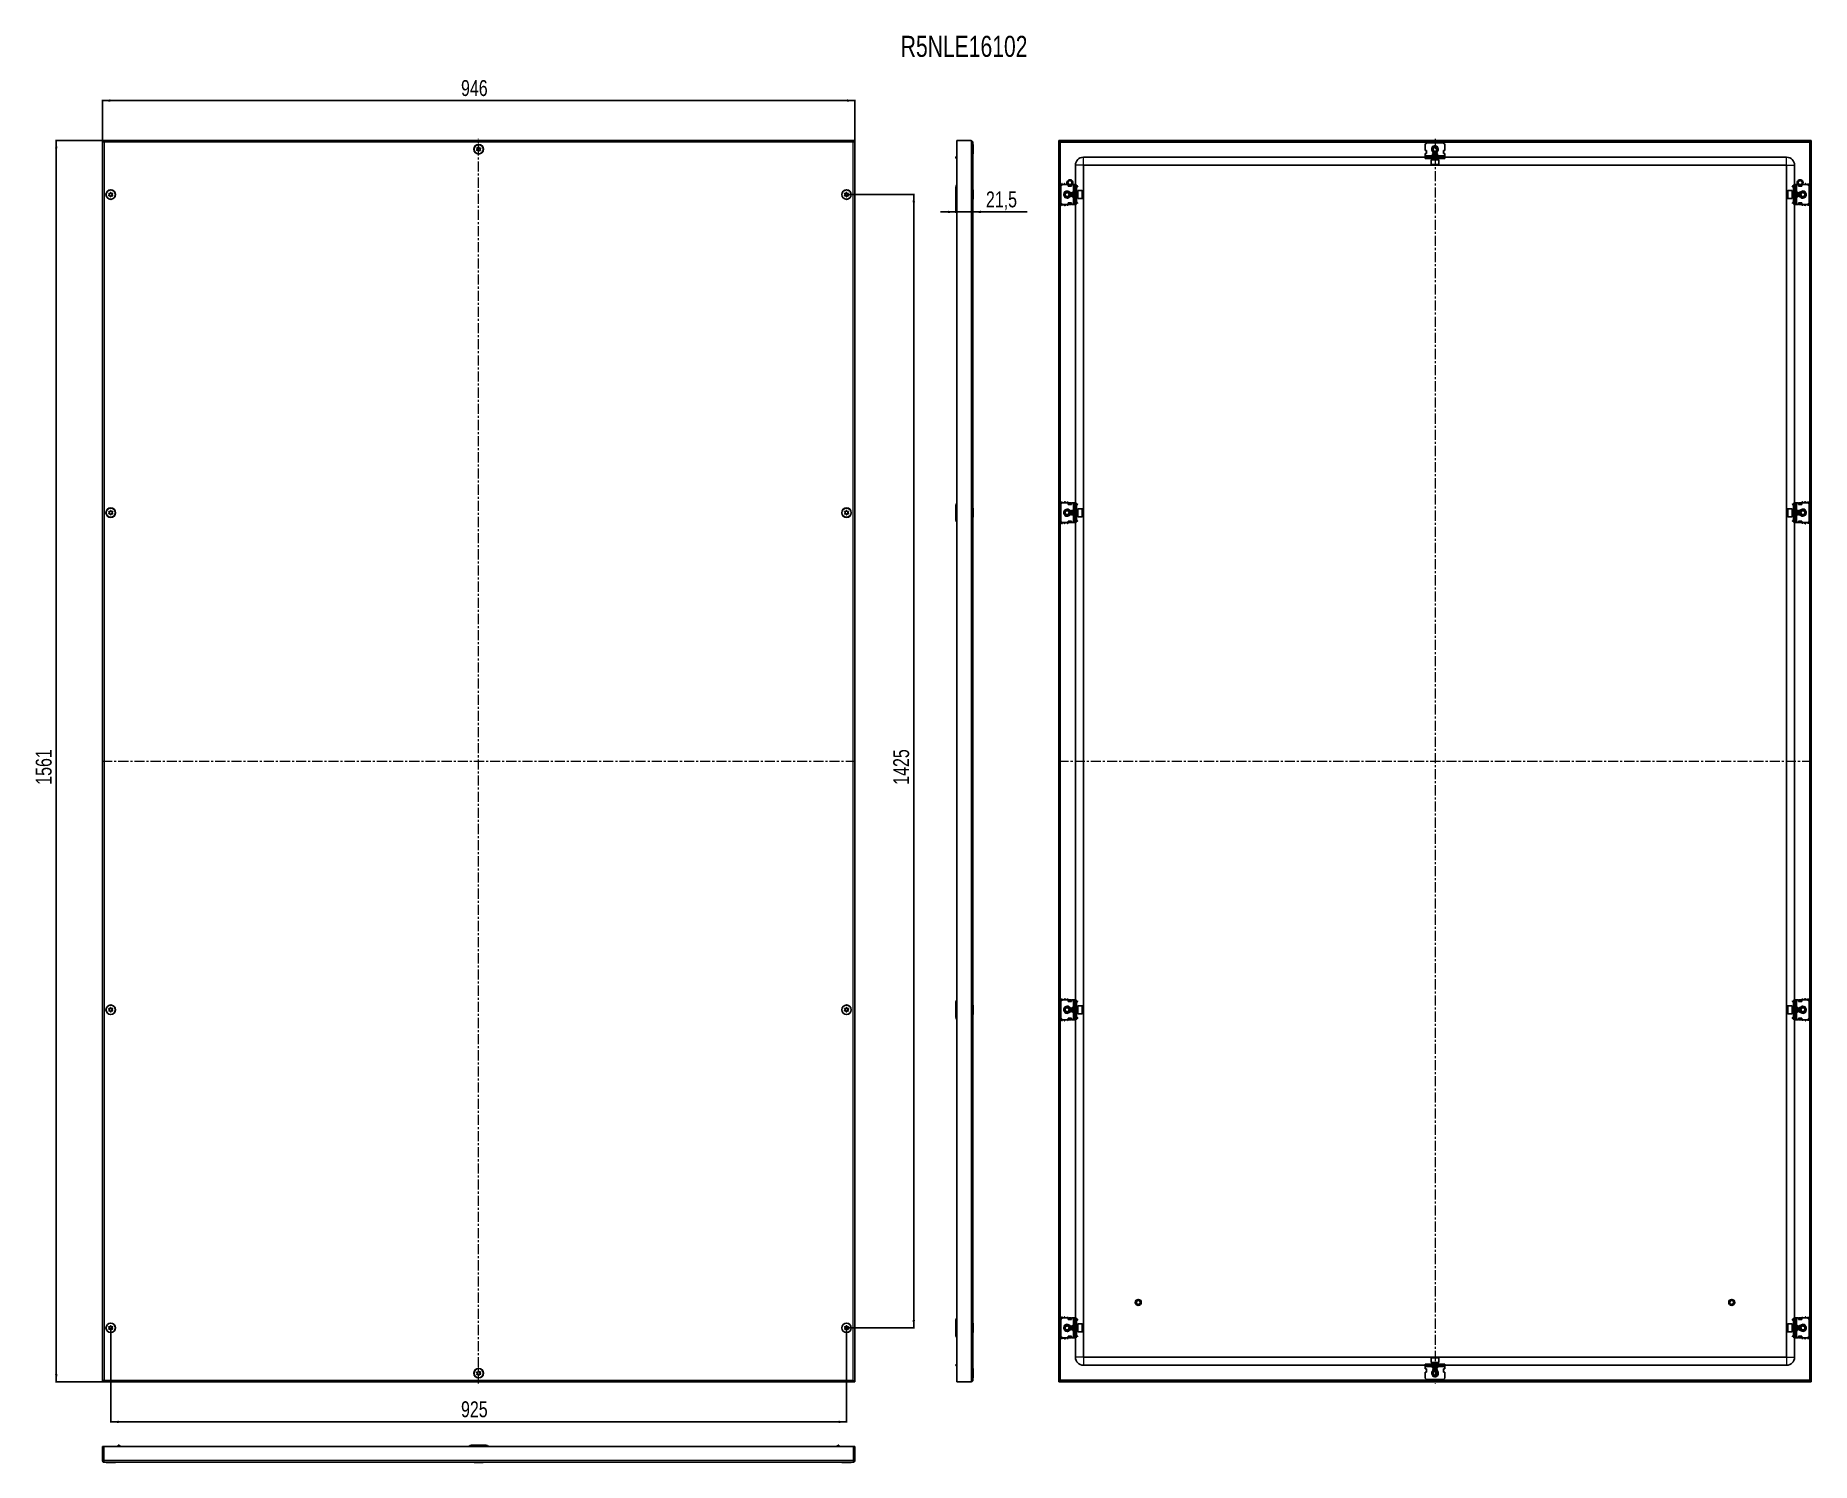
# Model space of a CAD drawing. Header units: millimetres. Extents: x -389 to 1844, y -624 to 1170.
import ezdxf

# ---------------------------------------------------------------- set-up
doc = ezdxf.new("R2010")
doc.units = ezdxf.units.MM
doc.linetypes.add('CENTERX2', pattern=[20.32, 12.7, -2.54, 2.54, -2.54])
doc.layers.add('FORMAT', color=7, linetype='Continuous')
doc.styles.add('SLDTEXTSTYLE0', font='TXT', dxfattribs={"width": 0.75})
doc.dimstyles.new('SLDDIMSTYLE0', dxfattribs={"dimtxt": 20, "dimasz": 10, "dimexe": 0, "dimexo": 0.0625, "dimgap": 5, "dimtad": 2, "dimdec": 1, "dimrnd": 1e-09, "dimzin": 12, "dimdsep": 46, "dimtxsty": 'SLDTEXTSTYLE0', "dimsah": 1, "dimcen": 0.09, "dimadec": 0, "dimazin": 3, "dimtfac": 1, "dimtofl": 0, "dimtmove": 0, "dimatfit": 3, "dimfxl": 0, "dimfrac": 2, "dimtolj": 1, "dimtzin": 12, "dimarcsym": 0})
doc.dimstyles.new('SLDDIMSTYLE1', dxfattribs={"dimtxt": 20, "dimasz": 10, "dimexe": 0, "dimexo": 0.0625, "dimgap": 5, "dimtad": 2, "dimdec": 1, "dimrnd": 1e-09, "dimzin": 12, "dimdsep": 46, "dimtxsty": 'SLDTEXTSTYLE0', "dimsah": 1, "dimcen": 0.09, "dimadec": 0, "dimazin": 3, "dimtfac": 1, "dimtmove": 0, "dimatfit": 0, "dimfxl": 0, "dimfrac": 2, "dimtolj": 1, "dimtzin": 12, "dimarcsym": 0})

msp = doc.modelspace()

# ---------------------------------------------------------------- texts
at = {"layer": 'FORMAT', "insert": (699.14, 1169.46), "char_height": 26.458, "attachment_point": 1, "style": 'SLDTEXTSTYLE0'}
msp.add_mtext('R5NLE16102', dxfattribs=at)

# ---------------------------------------------------------------- blocks, each defined once
blk = doc.blocks.new('_D')
at = {"layer": 'FORMAT'}
for p, q in [((-304.5, 1037.9), (-304.5, 1089)), ((-304.5, 1088), (641.5, 1088)), ((641.5, 1037.9), (641.5, 1089))]:
    blk.add_line(p, q, dxfattribs=at)
for points in [[(-304.5, 1088), (-294.5, 1086.5), (-294.5, 1089.6)], [(641.5, 1088), (631.5, 1089.6), (631.5, 1086.5)]]:
    blk.add_solid(points, dxfattribs=at)
at = {"layer": 'FORMAT', "insert": (146.4, 1113.8), "char_height": 20, "attachment_point": 1, "style": 'SLDTEXTSTYLE0'}
blk.add_mtext('946', dxfattribs=at)
blk = doc.blocks.new('_D_1')
at = {"layer": 'FORMAT'}
for p, q in [((-302.8, 1037.9), (-363.5, 1037.9)), ((-362.5, 1037.9), (-362.5, -523.1)), ((-302.8, -523.1), (-363.5, -523.1))]:
    blk.add_line(p, q, dxfattribs=at)
for points in [[(-362.5, 1037.9), (-364, 1027.9), (-360.9, 1027.9)], [(-362.5, -523.1), (-360.9, -513.1), (-364, -513.1)]]:
    blk.add_solid(points, dxfattribs=at)
at = {"layer": 'FORMAT', "insert": (-388.3, 227.8), "char_height": 20, "attachment_point": 1, "rotation": 90, "style": 'SLDTEXTSTYLE0'}
blk.add_mtext('1561', dxfattribs=at)
blk = doc.blocks.new('_D_2')
at = {"layer": 'FORMAT'}
for p, q in [((631, 969.9), (716.5, 969.9)), ((715.5, 969.9), (715.5, -455.1)), ((631, -455.1), (716.5, -455.1))]:
    blk.add_line(p, q, dxfattribs=at)
for points in [[(715.5, 969.9), (714, 959.9), (717.1, 959.9)], [(715.5, -455.1), (717.1, -445.1), (714, -445.1)]]:
    blk.add_solid(points, dxfattribs=at)
at = {"layer": 'FORMAT', "insert": (689.7, 227.8), "char_height": 20, "attachment_point": 1, "rotation": 90, "style": 'SLDTEXTSTYLE0'}
blk.add_mtext('1425', dxfattribs=at)
blk = doc.blocks.new('_D_3')
at = {"layer": 'FORMAT'}
for p, q in [((-294, -455.2), (-294, -574.3)), ((631, -455.2), (631, -574.3)), ((-294, -573.3), (631, -573.3))]:
    blk.add_line(p, q, dxfattribs=at)
for points in [[(-294, -573.3), (-284, -574.9), (-284, -571.8)], [(631, -573.3), (621, -571.8), (621, -574.9)]]:
    blk.add_solid(points, dxfattribs=at)
at = {"layer": 'FORMAT', "insert": (146.4, -547.5), "char_height": 20, "attachment_point": 1, "style": 'SLDTEXTSTYLE0'}
blk.add_mtext('925', dxfattribs=at)
blk = doc.blocks.new('_D_4')
at = {"layer": 'FORMAT'}
for p, q in [((768.4, 960.3), (768.4, 947)), ((768.4, 948), (749.1, 948)), ((768.4, 948), (789.9, 948)), ((789.9, 948), (858, 948))]:
    blk.add_line(p, q, dxfattribs=at)
for points in [[(768.4, 948), (758.4, 949.6), (758.4, 946.5)], [(789.9, 948), (799.9, 946.5), (799.9, 949.6)]]:
    blk.add_solid(points, dxfattribs=at)
at = {"layer": 'FORMAT', "insert": (806.3, 973.8), "char_height": 20, "attachment_point": 1, "style": 'SLDTEXTSTYLE0'}
blk.add_mtext('21,5', dxfattribs=at)

# ---------------------------------------------------------------- dimensions: what is measured, and where the dimension line sits
at = {"layer": 'FORMAT'}
for base, p1, p2, dimstyle, picture, middle in [((641.52, 1088.02), (-304.48, 1037.85), (641.52, 1037.85), 'SLDDIMSTYLE0', '_D', (168.52, 1088.02)), ((789.88, 948.02), (768.38, 960.35), (789.88, 1035.75), 'SLDDIMSTYLE1', '_D_4', (832.13, 948.02)), ((631.02, -573.31), (-293.98, -455.15), (631.02, -455.15), 'SLDDIMSTYLE0', '_D_3', (168.52, -573.31))]:
    dim = msp.add_linear_dim(base=base, p1=p1, p2=p2, dimstyle=dimstyle, dxfattribs=at)
    dim.commit()
    dim.dimension.update_dxf_attribs({"geometry": picture, "text_midpoint": middle, "dimtype": 160})
for base, p1, p2, picture, middle in [((-362.48, -523.15), (-302.78, 1037.85), (-302.78, -523.15), '_D_1', (-362.48, 257.35)), ((715.53, -455.15), (631.02, 969.85), (631.02, -455.15), '_D_2', (715.53, 257.35))]:
    dim = msp.add_linear_dim(base=base, p1=p1, p2=p2, angle=90, dimstyle='SLDDIMSTYLE0', dxfattribs=at)
    dim.commit()
    dim.dimension.update_dxf_attribs({"geometry": picture, "text_midpoint": middle, "dimtype": 160})

# ---------------------------------------------------------------- linework, layer by layer
at = {"color": 7, "linetype": 'Continuous', "lineweight": 25}
for p, q in [((-304.48, 1037.85), (-304.48, -523.15)), ((-304.48, 1037.85), (-302.98, 1037.85)), ((639.82, 1037.85), (-302.78, 1037.85)), ((-302.78, 1036.73), (-302.78, 1037.85)), ((639.82, 1037.85), (639.82, 1036.73)), ((641.52, 1037.85), (640.02, 1037.85)), ((641.52, -523.15), (641.52, 1037.85)), ((769.88, 1037.85), (769.88, -523.15)), ((787.78, 1037.85), (769.88, 1037.85)), ((789.88, 1035.75), (789.88, -521.05)), ((790.12, 1032.64), (789.88, 1032.64)), ((790.12, 1032.64), (790.12, 1021.07)), ((897.84, -523.15), (897.84, 1037.85)), ((897.84, 1037.85), (899.34, 1037.85)), ((899.34, -523.15), (899.34, 1037.85)), ((899.54, 1036.35), (899.54, 1037.85)), ((899.54, 1037.85), (1842.14, 1037.85)), ((899.54, 1036.35), (1842.14, 1036.35)), ((1358.34, 1031.85), (1358.34, 1025.35)), ((1361.34, 1034.85), (1380.34, 1034.85)), ((1383.34, 1031.85), (1383.34, 1025.35)), ((1841.98, 1036.35), (1841.74, 1035.75)), ((1842.14, 1036.35), (1842.14, 1037.85)), ((1842.34, 1037.85), (1842.34, -523.15)), ((1843.84, 1037.85), (1842.34, 1037.85)), ((1843.84, 1037.85), (1843.84, -523.15)), ((768.38, 1017.35), (769.88, 1017.35)), ((768.38, 1016.35), (768.38, 1017.35)), ((768.38, 1016.35), (769.38, 1015.35)), ((769.88, 1015.35), (769.38, 1015.35)), ((789.88, 1021.07), (790.12, 1021.07)), ((918.84, 1006.85), (918.84, 982.35)), ((1358.34, 1016.85), (928.84, 1016.85)), ((928.84, 1006.85), (928.84, -492.15)), ((1812.84, 1006.85), (928.84, 1006.85)), ((1360.34, 1025.35), (1358.34, 1025.35)), ((1358.34, 1021.35), (1358.34, 1018.85)), ((1360.34, 1021.35), (1358.34, 1021.35)), ((1358.34, 1018.85), (1358.34, 1017.35)), ((1358.34, 1015.35), (1358.34, 1017.35)), ((1358.34, 1017.35), (1361.34, 1017.35)), ((1359.1, 1015.35), (1358.34, 1015.35)), ((1382.58, 1015.35), (1359.1, 1015.35)), ((1360.34, 1025.35), (1360.34, 1021.35)), ((1361.34, 1017.35), (1380.34, 1017.35)), ((1361.34, 1016.35), (1380.34, 1016.35)), ((1365.84, 1013.35), (1365.84, 1007.95)), ((1375.84, 1013.35), (1365.84, 1013.35)), ((1375.24, 1007.35), (1366.44, 1007.35)), ((1366.84, 1019.35), (1366.84, 1017.85)), ((1366.84, 1019.35), (1374.84, 1019.35)), ((1368.4, 1023.35), (1367.84, 1022.8)), ((1367.84, 1022.8), (1367.84, 1022.74)), ((1373.84, 1022.8), (1367.84, 1022.8)), ((1367.84, 1022.74), (1368.4, 1022.35)), ((1368.31, 1022.74), (1367.84, 1022.74)), ((1368.4, 1022.35), (1367.84, 1021.97)), ((1367.84, 1021.97), (1367.84, 1021.74)), ((1368.31, 1021.97), (1367.84, 1021.97)), ((1367.84, 1021.74), (1368.4, 1021.35)), ((1368.31, 1021.74), (1367.84, 1021.74)), ((1368.4, 1021.35), (1367.84, 1020.97)), ((1367.84, 1020.97), (1367.84, 1020.74)), ((1368.31, 1020.97), (1367.84, 1020.97)), ((1367.84, 1020.74), (1368.4, 1020.35)), ((1368.31, 1020.74), (1367.84, 1020.74)), ((1368.4, 1020.35), (1367.84, 1019.97)), ((1367.84, 1019.97), (1367.84, 1019.74)), ((1368.31, 1019.97), (1367.84, 1019.97)), ((1367.84, 1019.74), (1368.4, 1019.35)), ((1368.31, 1019.74), (1367.84, 1019.74)), ((1368.4, 1015.35), (1367.84, 1014.97)), ((1367.84, 1014.97), (1367.84, 1014.74)), ((1368.31, 1014.97), (1367.84, 1014.97)), ((1367.84, 1014.74), (1368.4, 1014.35)), ((1368.31, 1014.74), (1367.84, 1014.74)), ((1368.4, 1014.35), (1367.84, 1013.97)), ((1367.84, 1013.97), (1367.84, 1013.6)), ((1368.31, 1013.97), (1367.84, 1013.97)), ((1373.84, 1022.74), (1368.31, 1022.74)), ((1373.84, 1021.97), (1368.31, 1021.97)), ((1373.84, 1021.74), (1368.31, 1021.74)), ((1373.84, 1020.97), (1368.31, 1020.97)), ((1373.84, 1020.74), (1368.31, 1020.74)), ((1373.84, 1019.97), (1368.31, 1019.97)), ((1373.84, 1019.74), (1368.31, 1019.74)), ((1373.84, 1014.97), (1368.31, 1014.97)), ((1373.84, 1014.74), (1368.31, 1014.74)), ((1373.84, 1013.97), (1368.31, 1013.97)), ((1373.29, 1023.35), (1368.4, 1023.35)), ((1368.78, 1022.35), (1368.4, 1022.35)), ((1368.78, 1021.35), (1368.4, 1021.35)), ((1368.78, 1020.35), (1368.4, 1020.35)), ((1368.78, 1014.35), (1368.4, 1014.35)), ((1373.29, 1022.35), (1368.78, 1022.35)), ((1373.29, 1021.35), (1368.78, 1021.35)), ((1373.29, 1020.35), (1368.78, 1020.35)), ((1373.29, 1014.35), (1368.78, 1014.35)), ((1373.84, 1022.8), (1373.29, 1023.35)), ((1373.29, 1022.35), (1373.84, 1022.74)), ((1373.84, 1021.97), (1373.29, 1022.35)), ((1373.29, 1021.35), (1373.84, 1021.74)), ((1373.84, 1020.97), (1373.29, 1021.35)), ((1373.29, 1020.35), (1373.84, 1020.74)), ((1373.84, 1019.97), (1373.29, 1020.35)), ((1373.29, 1019.35), (1373.84, 1019.74)), ((1373.84, 1014.97), (1373.29, 1015.35)), ((1373.29, 1014.35), (1373.84, 1014.74)), ((1373.84, 1013.97), (1373.29, 1014.35)), ((1373.84, 1022.74), (1373.84, 1022.8)), ((1373.84, 1021.74), (1373.84, 1021.97)), ((1373.84, 1020.74), (1373.84, 1020.97)), ((1373.84, 1019.74), (1373.84, 1019.97)), ((1373.84, 1014.74), (1373.84, 1014.97)), ((1373.84, 1013.6), (1373.84, 1013.97)), ((1374.84, 1017.85), (1374.84, 1019.35)), ((1375.84, 1007.95), (1375.84, 1013.35)), ((1380.34, 1017.35), (1383.34, 1017.35)), ((1381.34, 1025.35), (1383.34, 1025.35)), ((1381.34, 1025.35), (1381.34, 1021.35)), ((1381.34, 1021.35), (1383.34, 1021.35)), ((1383.34, 1015.35), (1382.58, 1015.35)), ((1383.34, 1021.35), (1383.34, 1018.85)), ((1383.34, 1018.85), (1383.34, 1017.35)), ((1383.34, 1017.35), (1383.34, 1015.35)), ((1812.84, 1016.85), (1383.34, 1016.85)), ((1812.84, -492.15), (1812.84, 1006.85)), ((1822.84, 982.35), (1822.84, 1006.85)), ((901.34, 982.6), (901.34, 981.59)), ((908.84, 984.95), (908.87, 985.2)), ((908.84, 984.74), (908.87, 984.98)), ((908.84, 984.95), (908.84, 984.9)), ((908.84, 984.74), (908.84, 984.69)), ((908.86, 985.15), (908.85, 985.1)), ((908.86, 984.54), (908.86, 984.5)), ((908.88, 985.36), (908.88, 985.31)), ((908.88, 984.35), (908.89, 984.31)), ((908.92, 985.56), (908.91, 985.51)), ((908.92, 985.56), (909, 985.79)), ((908.92, 984.17), (908.93, 984.13)), ((908.98, 985.75), (908.96, 985.7)), ((908.97, 983.99), (908.98, 983.95)), ((909.03, 983.82), (909.03, 983.81)), ((909.55, 986.78), (910.09, 987.29)), ((909.61, 982.84), (909.65, 982.81)), ((909.65, 986.9), (909.94, 987.17)), ((909.76, 987.02), (909.73, 986.99)), ((909.75, 982.7), (909.78, 982.67)), ((909.76, 987.02), (909.92, 987.16)), ((910.06, 982.44), (909.85, 982.62)), ((909.9, 982.57), (909.94, 982.54)), ((910.06, 982.44), (910.1, 982.41)), ((910.22, 987.38), (910.42, 987.49)), ((910.39, 987.48), (910.35, 987.46)), ((910.4, 987.41), (910.35, 987.46)), ((910.39, 987.48), (910.62, 987.56)), ((910.58, 987.57), (910.53, 987.55)), ((910.77, 987.65), (910.72, 987.64)), ((910.77, 987.65), (910.99, 987.73)), ((910.96, 987.72), (910.91, 987.71)), ((911.15, 987.77), (911.1, 987.76)), ((912.04, 987.85), (911.29, 987.78)), ((912.65, 987.74), (912.61, 987.75)), ((913.54, 987.33), (913.49, 987.36)), ((913.7, 987.21), (913.66, 987.24)), ((913.86, 987.07), (913.82, 987.11)), ((914.11, 982.89), (913.94, 982.76)), ((914.08, 982.92), (913.96, 982.73)), ((914, 986.93), (913.97, 986.97)), ((914, 986.93), (914.12, 986.8)), ((914.11, 986.81), (914.1, 986.83)), ((914.13, 985.72), (914.3, 985.31)), ((914.61, 983.74), (914.51, 983.55)), ((914.62, 983.73), (914.52, 983.55)), ((914.68, 983.87), (914.69, 983.92)), ((914.73, 984.05), (914.74, 984.1)), ((914.83, 984.66), (914.77, 984.35)), ((914.78, 984.25), (914.79, 984.3)), ((914.81, 984.45), (914.82, 984.5)), ((914.83, 984.66), (914.84, 984.71)), ((914.84, 984.85), (914.84, 984.85)), ((1826.84, 984.95), (1826.87, 985.2)), ((1826.84, 984.74), (1826.87, 984.98)), ((1826.84, 984.95), (1826.84, 984.9)), ((1826.84, 984.74), (1826.84, 984.69)), ((1826.86, 985.15), (1826.85, 985.1)), ((1826.86, 984.54), (1826.86, 984.5)), ((1826.88, 985.36), (1826.88, 985.31)), ((1826.88, 984.35), (1826.89, 984.31)), ((1826.92, 985.56), (1826.91, 985.51)), ((1826.92, 985.56), (1827, 985.79)), ((1826.92, 984.17), (1826.93, 984.13)), ((1826.98, 985.75), (1826.96, 985.7)), ((1826.97, 983.99), (1826.98, 983.95)), ((1827.03, 983.82), (1827.03, 983.81)), ((1827.64, 986.89), (1827.61, 986.85)), ((1827.61, 982.84), (1827.65, 982.81)), ((1827.75, 982.7), (1827.78, 982.67)), ((1827.9, 982.57), (1827.94, 982.54)), ((1828.06, 982.44), (1828.1, 982.41)), ((1828.22, 987.38), (1828.42, 987.49)), ((1828.39, 987.48), (1828.35, 987.46)), ((1828.4, 987.41), (1828.35, 987.46)), ((1828.39, 987.48), (1828.62, 987.56)), ((1828.58, 987.57), (1828.53, 987.55)), ((1828.77, 987.65), (1828.72, 987.64)), ((1828.77, 987.65), (1828.99, 987.73)), ((1828.96, 987.72), (1828.91, 987.71)), ((1829.15, 987.77), (1829.1, 987.76)), ((1830.04, 987.85), (1829.29, 987.78)), ((1831.54, 987.33), (1831.49, 987.36)), ((1831.7, 987.21), (1831.66, 987.24)), ((1831.86, 987.07), (1831.82, 987.11)), ((1832.11, 982.89), (1831.94, 982.76)), ((1832.08, 982.92), (1831.96, 982.73)), ((1832, 986.93), (1831.97, 986.97)), ((1832, 986.93), (1832.12, 986.8)), ((1832.11, 986.81), (1832.1, 986.83)), ((1832.13, 985.72), (1832.3, 985.31)), ((1832.61, 983.74), (1832.51, 983.55)), ((1832.62, 983.73), (1832.52, 983.55)), ((1832.68, 983.87), (1832.69, 983.92)), ((1832.73, 984.05), (1832.74, 984.1)), ((1832.78, 985.45), (1832.77, 985.49)), ((1832.83, 984.66), (1832.77, 984.35)), ((1832.78, 984.25), (1832.79, 984.3)), ((1832.81, 984.45), (1832.82, 984.5)), ((1832.83, 984.66), (1832.84, 984.71)), ((1832.84, 984.85), (1832.84, 984.85)), ((1840.34, 981.59), (1840.34, 982.6)), ((768.38, 979.35), (768.38, 960.35)), ((790.13, 975.64), (789.88, 975.64)), ((789.88, 964.07), (790.13, 964.07)), ((790.13, 975.64), (790.13, 974.92)), ((790.13, 974.92), (790.13, 964.07)), ((900.34, 960.35), (900.34, 979.35)), ((903.34, 982.35), (909.84, 982.35)), ((909.84, 980.35), (909.84, 982.35)), ((910.09, 981.54), (909.84, 981.68)), ((909.84, 980.35), (913.84, 980.35)), ((910.04, 980.35), (910.04, 981.56)), ((910.09, 981.97), (910.43, 982.22)), ((910.59, 981.97), (910.09, 981.62)), ((910.09, 981.62), (910.09, 981.97)), ((910.09, 980.71), (910.09, 981.62)), ((910.09, 980.35), (910.09, 980.71)), ((910.23, 982.32), (910.27, 982.3)), ((910.41, 982.22), (910.45, 982.19)), ((910.59, 981.97), (910.99, 981.97)), ((910.94, 981.99), (910.74, 982.1)), ((910.77, 982.05), (910.81, 982.04)), ((910.94, 981.99), (910.99, 981.98)), ((911.12, 981.94), (911.16, 981.93)), ((912.4, 972.85), (911.84, 972.3)), ((911.84, 972.3), (911.84, 968.54)), ((911.84, 968.54), (911.84, 967.41)), ((911.84, 967.41), (912.4, 966.85)), ((912.29, 981.89), (912.11, 981.87)), ((912.45, 972.85), (912.4, 972.85)), ((912.4, 972.85), (912.4, 968.24)), ((912.4, 968.24), (912.4, 966.85)), ((912.4, 966.85), (912.45, 966.85)), ((912.44, 981.91), (912.48, 981.92)), ((912.84, 972.3), (912.45, 972.85)), ((912.45, 972.85), (912.45, 972.38)), ((912.45, 972.38), (912.45, 966.85)), ((912.45, 966.85), (912.84, 967.41)), ((912.82, 982.02), (912.53, 981.95)), ((912.65, 981.97), (913.09, 981.97)), ((913.23, 972.85), (912.84, 972.3)), ((912.84, 972.3), (912.84, 971.91)), ((912.84, 971.91), (912.84, 967.41)), ((912.84, 967.41), (913.23, 966.85)), ((913.59, 981.62), (913.09, 981.97)), ((913.38, 982.28), (913.11, 982.15)), ((913.19, 982.26), (913.59, 981.97)), ((913.45, 972.85), (913.23, 972.85)), ((913.23, 972.85), (913.23, 972.38)), ((913.23, 972.38), (913.23, 966.85)), ((913.23, 966.85), (913.45, 966.85)), ((913.84, 972.3), (913.45, 972.85)), ((913.45, 972.85), (913.45, 972.38)), ((913.45, 972.38), (913.45, 966.85)), ((913.45, 966.85), (913.84, 967.41)), ((913.59, 981.97), (913.59, 981.62)), ((913.84, 981.68), (913.59, 981.54)), ((913.59, 981.62), (913.59, 980.71)), ((913.59, 980.71), (913.59, 980.35)), ((913.84, 980.35), (913.84, 982.35)), ((913.84, 982.35), (916.34, 982.35)), ((914.23, 972.85), (913.84, 972.3)), ((913.84, 972.3), (913.84, 971.91)), ((913.84, 971.91), (913.84, 967.41)), ((913.84, 967.41), (914.23, 966.85)), ((914.45, 972.85), (914.23, 972.85)), ((914.23, 972.85), (914.23, 972.38)), ((914.23, 972.38), (914.23, 966.85)), ((914.23, 966.85), (914.45, 966.85)), ((914.84, 972.3), (914.45, 972.85)), ((914.45, 972.85), (914.45, 972.38)), ((914.45, 972.38), (914.45, 966.85)), ((914.45, 966.85), (914.84, 967.41)), ((915.23, 972.85), (914.84, 972.3)), ((914.84, 972.3), (914.84, 971.91)), ((914.84, 971.91), (914.84, 967.41)), ((914.84, 967.41), (915.23, 966.85)), ((915.45, 972.85), (915.23, 972.85)), ((915.23, 972.85), (915.23, 972.38)), ((915.23, 972.38), (915.23, 966.85)), ((915.23, 966.85), (915.45, 966.85)), ((915.84, 972.3), (915.45, 972.85)), ((915.45, 972.85), (915.45, 972.38)), ((915.45, 972.38), (915.45, 966.85)), ((915.45, 966.85), (915.84, 967.41)), ((917.34, 973.85), (915.84, 973.85)), ((915.84, 965.85), (915.84, 973.85)), ((915.84, 965.85), (917.34, 965.85)), ((916.34, 982.35), (917.84, 982.35)), ((917.84, 982.35), (919.84, 982.35)), ((917.84, 979.35), (917.84, 982.35)), ((917.84, 960.35), (917.84, 979.35)), ((917.84, 957.35), (917.84, 960.35)), ((918.84, 960.35), (918.84, 979.35)), ((919.84, 982.35), (919.84, 981.59)), ((919.84, 981.59), (919.84, 958.12)), ((919.84, 981.27), (920.05, 981.06)), ((920.34, 978.6), (919.84, 978.6)), ((919.84, 975.1), (919.84, 978.6)), ((920.34, 975.1), (919.84, 975.1)), ((920.23, 972.85), (919.84, 972.3)), ((919.84, 967.41), (920.23, 966.85)), ((919.84, 964.6), (920.34, 964.6)), ((919.84, 961.1), (919.84, 964.6)), ((920.34, 961.1), (919.84, 961.1)), ((920.45, 972.85), (920.23, 972.85)), ((920.23, 972.85), (920.23, 972.38)), ((920.23, 972.38), (920.23, 966.85)), ((920.23, 966.85), (920.45, 966.85)), ((920.34, 980.35), (920.34, 979.89)), ((920.34, 975.1), (920.34, 978.6)), ((920.34, 972.85), (920.34, 975.1)), ((920.34, 964.6), (920.34, 966.85)), ((920.34, 961.1), (920.34, 964.6)), ((920.43, 980.02), (921.4, 980.99)), ((920.78, 979.66), (920.43, 980.02)), ((920.84, 972.3), (920.45, 972.85)), ((920.45, 972.85), (920.45, 972.38)), ((920.45, 972.38), (920.45, 966.85)), ((920.45, 966.85), (920.84, 967.41)), ((920.78, 979.66), (921.75, 980.64)), ((921.23, 972.85), (920.84, 972.3)), ((920.84, 972.3), (920.84, 971.91)), ((920.84, 971.91), (920.84, 967.41)), ((920.84, 967.41), (921.23, 966.85)), ((921.59, 972.85), (921.23, 972.85)), ((921.23, 972.85), (921.23, 972.38)), ((921.23, 972.38), (921.23, 966.85)), ((921.23, 966.85), (921.59, 966.85)), ((921.4, 980.99), (921.75, 980.64)), ((927.24, 974.85), (921.84, 974.85)), ((921.84, 974.85), (921.84, 967.16)), ((921.84, 967.16), (921.84, 964.85)), ((921.84, 964.85), (927.24, 964.85)), ((927.84, 974.25), (927.84, 967.48)), ((927.84, 967.48), (927.84, 965.45)), ((1813.84, 965.45), (1813.84, 974.25)), ((1819.84, 974.85), (1814.44, 974.85)), ((1814.44, 964.85), (1819.84, 964.85)), ((1819.84, 964.85), (1819.84, 974.85)), ((1820.28, 980.99), (1819.93, 980.64)), ((1820.9, 979.66), (1819.93, 980.64)), ((1820.45, 972.85), (1820.09, 972.85)), ((1820.09, 966.85), (1820.45, 966.85)), ((1821.25, 980.02), (1820.28, 980.99)), ((1820.84, 972.3), (1820.45, 972.85)), ((1820.45, 972.38), (1820.45, 972.85)), ((1820.45, 966.85), (1820.45, 972.38)), ((1820.45, 966.85), (1820.84, 967.41)), ((1821.23, 972.85), (1820.84, 972.3)), ((1820.84, 971.91), (1820.84, 972.3)), ((1820.84, 967.41), (1820.84, 971.91)), ((1820.84, 967.41), (1821.23, 966.85)), ((1820.9, 979.66), (1821.25, 980.02)), ((1821.45, 972.85), (1821.23, 972.85)), ((1821.23, 972.38), (1821.23, 972.85)), ((1821.23, 966.85), (1821.23, 972.38)), ((1821.23, 966.85), (1821.45, 966.85)), ((1821.34, 980.35), (1821.34, 979.96)), ((1821.34, 978.6), (1821.84, 978.6)), ((1821.34, 978.6), (1821.34, 975.1)), ((1821.84, 975.1), (1821.34, 975.1)), ((1821.34, 975.1), (1821.34, 972.85)), ((1821.34, 966.85), (1821.34, 964.6)), ((1821.34, 964.6), (1821.84, 964.6)), ((1821.34, 964.6), (1821.34, 961.1)), ((1821.34, 961.1), (1821.84, 961.1)), ((1821.84, 972.3), (1821.45, 972.85)), ((1821.45, 972.38), (1821.45, 972.85)), ((1821.45, 966.85), (1821.45, 972.38)), ((1821.45, 966.85), (1821.84, 967.41)), ((1821.63, 981.06), (1821.84, 981.27)), ((1821.84, 982.35), (1823.84, 982.35)), ((1821.84, 981.59), (1821.84, 982.35)), ((1821.84, 958.12), (1821.84, 981.59)), ((1821.84, 978.6), (1821.84, 975.1)), ((1821.84, 964.6), (1821.84, 961.1)), ((1822.84, 979.35), (1822.84, 960.35)), ((1823.84, 982.35), (1823.84, 979.35)), ((1825.34, 982.35), (1823.84, 982.35)), ((1823.84, 979.35), (1823.84, 960.35)), ((1823.84, 960.35), (1823.84, 957.35)), ((1825.84, 973.85), (1824.34, 973.85)), ((1824.34, 965.85), (1825.84, 965.85)), ((1827.84, 982.35), (1825.34, 982.35)), ((1825.84, 973.85), (1825.84, 965.85)), ((1826.23, 972.85), (1825.84, 972.3)), ((1825.84, 967.41), (1826.23, 966.85)), ((1826.45, 972.85), (1826.23, 972.85)), ((1826.23, 972.38), (1826.23, 972.85)), ((1826.23, 966.85), (1826.23, 972.38)), ((1826.23, 966.85), (1826.45, 966.85)), ((1826.84, 972.3), (1826.45, 972.85)), ((1826.45, 972.38), (1826.45, 972.85)), ((1826.45, 966.85), (1826.45, 972.38)), ((1826.45, 966.85), (1826.84, 967.41)), ((1827.23, 972.85), (1826.84, 972.3)), ((1826.84, 971.91), (1826.84, 972.3)), ((1826.84, 967.41), (1826.84, 971.91)), ((1826.84, 967.41), (1827.23, 966.85)), ((1827.45, 972.85), (1827.23, 972.85)), ((1827.23, 972.38), (1827.23, 972.85)), ((1827.23, 966.85), (1827.23, 972.38)), ((1827.23, 966.85), (1827.45, 966.85)), ((1827.84, 972.3), (1827.45, 972.85)), ((1827.45, 972.38), (1827.45, 972.85)), ((1827.45, 966.85), (1827.45, 972.38)), ((1827.45, 966.85), (1827.84, 967.41)), ((1827.84, 980.35), (1827.84, 982.35)), ((1828.09, 981.54), (1827.84, 981.68)), ((1831.84, 980.35), (1827.84, 980.35)), ((1828.23, 972.85), (1827.84, 972.3)), ((1827.84, 971.91), (1827.84, 972.3)), ((1827.84, 967.41), (1827.84, 971.91)), ((1827.84, 967.41), (1828.23, 966.85)), ((1828.09, 981.97), (1828.43, 982.22)), ((1828.59, 981.97), (1828.09, 981.62)), ((1828.09, 981.62), (1828.09, 981.97)), ((1828.09, 980.71), (1828.09, 981.62)), ((1828.09, 980.35), (1828.09, 980.71)), ((1828.23, 982.32), (1828.27, 982.3)), ((1828.45, 972.85), (1828.23, 972.85)), ((1828.23, 972.38), (1828.23, 972.85)), ((1828.23, 966.85), (1828.23, 972.38)), ((1828.23, 966.85), (1828.45, 966.85)), ((1828.41, 982.22), (1828.45, 982.19)), ((1828.84, 972.3), (1828.45, 972.85)), ((1828.45, 972.38), (1828.45, 972.85)), ((1828.45, 966.85), (1828.45, 972.38)), ((1828.45, 966.85), (1828.84, 967.41)), ((1828.59, 981.97), (1828.99, 981.97)), ((1828.77, 982.05), (1828.81, 982.04)), ((1829.23, 972.85), (1828.84, 972.3)), ((1828.84, 971.91), (1828.84, 972.3)), ((1828.84, 967.41), (1828.84, 971.91)), ((1828.84, 967.41), (1829.23, 966.85)), ((1828.94, 981.99), (1828.99, 981.98)), ((1829.12, 981.94), (1829.16, 981.93)), ((1829.29, 972.85), (1829.23, 972.85)), ((1829.23, 972.38), (1829.23, 972.85)), ((1829.23, 966.85), (1829.23, 972.38)), ((1829.23, 966.85), (1829.29, 966.85)), ((1829.84, 972.3), (1829.29, 972.85)), ((1829.29, 966.85), (1829.29, 972.85)), ((1829.29, 966.85), (1829.84, 967.41)), ((1829.84, 967.41), (1829.84, 972.3)), ((1830.29, 981.89), (1830.11, 981.87)), ((1830.44, 981.91), (1830.48, 981.92)), ((1830.68, 981.97), (1831.09, 981.97)), ((1831.59, 981.62), (1831.09, 981.97)), ((1831.38, 982.28), (1831.11, 982.15)), ((1831.19, 982.26), (1831.59, 981.97)), ((1831.59, 981.97), (1831.59, 981.62)), ((1831.59, 981.62), (1831.59, 980.71)), ((1831.59, 980.71), (1831.59, 980.35)), ((1831.84, 981.68), (1831.64, 981.56)), ((1831.64, 981.56), (1831.64, 980.35)), ((1831.84, 980.35), (1831.84, 982.35)), ((1838.34, 982.35), (1831.84, 982.35)), ((1841.34, 979.35), (1841.34, 960.35)), ((901.34, 958.12), (901.34, 957.1)), ((903.34, 957.35), (909.84, 957.35)), ((909.34, 957.35), (909.34, 957.1)), ((909.84, 959.35), (909.84, 957.35)), ((909.84, 959.35), (913.84, 959.35)), ((909.84, 957.47), (910.04, 957.47)), ((910.04, 957.47), (910.04, 959.35)), ((910.09, 959), (910.09, 959.35)), ((910.09, 958.09), (910.09, 959)), ((910.09, 957.73), (910.09, 958.09)), ((910.09, 958.09), (910.59, 957.73)), ((910.59, 957.38), (910.09, 957.73)), ((910.59, 957.73), (910.59, 957.38)), ((913.09, 957.73), (910.59, 957.73)), ((913.09, 957.38), (910.59, 957.38)), ((913.09, 957.73), (913.59, 958.09)), ((913.09, 957.38), (913.09, 957.73)), ((913.59, 957.73), (913.09, 957.38)), ((913.59, 959.35), (913.59, 959)), ((913.59, 959), (913.59, 958.09)), ((913.59, 958.09), (913.59, 957.73)), ((913.84, 959.35), (913.84, 957.35)), ((913.84, 957.35), (916.34, 957.35)), ((916.34, 957.35), (917.84, 957.35)), ((919.84, 957.35), (917.84, 957.35)), ((918.84, 957.35), (918.84, 582.35)), ((920.05, 958.65), (919.84, 958.44)), ((919.84, 958.12), (919.84, 957.35)), ((920.34, 959.35), (920.34, 959.75)), ((920.78, 960.04), (920.43, 959.69)), ((920.43, 959.69), (921.4, 958.71)), ((920.78, 960.04), (921.75, 959.07)), ((921.4, 958.71), (921.75, 959.07)), ((1820.9, 960.04), (1819.93, 959.07)), ((1820.28, 958.71), (1819.93, 959.07)), ((1821.25, 959.69), (1820.28, 958.71)), ((1820.9, 960.04), (1821.25, 959.69)), ((1821.34, 959.35), (1821.34, 959.81)), ((1821.84, 958.44), (1821.63, 958.65)), ((1821.84, 957.35), (1821.84, 958.12)), ((1823.84, 957.35), (1821.84, 957.35)), ((1822.84, 582.35), (1822.84, 957.35)), ((1825.34, 957.35), (1823.84, 957.35)), ((1827.84, 957.35), (1825.34, 957.35)), ((1831.84, 959.35), (1827.84, 959.35)), ((1827.84, 959.35), (1827.84, 957.35)), ((1828.09, 959), (1828.09, 959.35)), ((1828.09, 958.09), (1828.09, 959)), ((1828.09, 958.09), (1828.59, 957.73)), ((1828.09, 957.73), (1828.09, 958.09)), ((1828.59, 957.38), (1828.09, 957.73)), ((1831.09, 957.73), (1828.59, 957.73)), ((1828.59, 957.73), (1828.59, 957.38)), ((1831.09, 957.38), (1828.59, 957.38)), ((1831.09, 957.73), (1831.59, 958.09)), ((1831.09, 957.38), (1831.09, 957.73)), ((1831.59, 957.73), (1831.09, 957.38)), ((1831.59, 959.35), (1831.59, 959)), ((1831.59, 959), (1831.59, 958.09)), ((1831.59, 958.09), (1831.59, 957.73)), ((1831.64, 959.35), (1831.64, 957.47)), ((1831.64, 957.47), (1831.84, 957.47)), ((1831.84, 959.35), (1831.84, 957.35)), ((1838.34, 957.35), (1831.84, 957.35)), ((1832.34, 957.1), (1832.34, 957.35)), ((1840.34, 957.1), (1840.34, 958.12)), ((901.34, 582.6), (901.34, 581.59)), ((903.34, 582.35), (909.84, 582.35)), ((909.34, 582.6), (909.34, 582.35)), ((909.84, 580.35), (909.84, 582.35)), ((910.04, 582.24), (909.84, 582.24)), ((910.04, 580.35), (910.04, 582.24)), ((910.09, 581.97), (910.59, 582.33)), ((910.59, 581.97), (910.09, 581.62)), ((910.09, 581.62), (910.09, 581.97)), ((910.09, 580.71), (910.09, 581.62)), ((910.09, 580.35), (910.09, 580.71)), ((910.59, 582.33), (910.59, 581.97)), ((910.59, 582.33), (913.09, 582.33)), ((910.59, 581.97), (913.09, 581.97)), ((913.09, 581.97), (913.09, 582.33)), ((913.09, 582.33), (913.59, 581.97)), ((913.59, 581.62), (913.09, 581.97)), ((913.59, 581.97), (913.59, 581.62)), ((913.59, 581.62), (913.59, 580.71)), ((913.59, 580.71), (913.59, 580.35)), ((913.84, 580.35), (913.84, 582.35)), ((913.84, 582.35), (916.34, 582.35)), ((916.34, 582.35), (917.84, 582.35)), ((917.84, 582.35), (919.84, 582.35)), ((917.84, 579.35), (917.84, 582.35)), ((919.84, 582.35), (919.84, 581.59)), ((919.84, 581.59), (919.84, 558.12)), ((919.84, 581.27), (920.05, 581.06)), ((920.43, 580.02), (921.4, 580.99)), ((920.78, 579.66), (921.75, 580.64)), ((921.4, 580.99), (921.75, 580.64)), ((1820.28, 580.99), (1819.93, 580.64)), ((1820.9, 579.66), (1819.93, 580.64)), ((1821.25, 580.02), (1820.28, 580.99)), ((1821.63, 581.06), (1821.84, 581.27)), ((1821.84, 582.35), (1823.84, 582.35)), ((1821.84, 581.59), (1821.84, 582.35)), ((1821.84, 558.12), (1821.84, 581.59)), ((1823.84, 582.35), (1823.84, 579.35)), ((1825.34, 582.35), (1823.84, 582.35)), ((1827.84, 582.35), (1825.34, 582.35)), ((1827.84, 580.35), (1827.84, 582.35)), ((1828.09, 581.97), (1828.59, 582.33)), ((1828.59, 581.97), (1828.09, 581.62)), ((1828.09, 581.62), (1828.09, 581.97)), ((1828.09, 580.71), (1828.09, 581.62)), ((1828.09, 580.35), (1828.09, 580.71)), ((1828.59, 582.33), (1828.59, 581.97)), ((1828.59, 582.33), (1831.09, 582.33)), ((1828.59, 581.97), (1831.09, 581.97)), ((1831.09, 581.97), (1831.09, 582.33)), ((1831.09, 582.33), (1831.59, 581.97)), ((1831.59, 581.62), (1831.09, 581.97)), ((1831.59, 581.97), (1831.59, 581.62)), ((1831.59, 581.62), (1831.59, 580.71)), ((1831.59, 580.71), (1831.59, 580.35)), ((1831.64, 582.24), (1831.64, 580.35)), ((1831.84, 582.24), (1831.64, 582.24)), ((1831.84, 580.35), (1831.84, 582.35)), ((1838.34, 582.35), (1831.84, 582.35)), ((1832.34, 582.35), (1832.34, 582.6)), ((1840.34, 581.59), (1840.34, 582.6)), ((768.38, 579.35), (768.38, 560.35)), ((790.13, 575.64), (789.88, 575.64)), ((789.88, 564.07), (790.13, 564.07)), ((790.13, 575.64), (790.13, 574.92)), ((790.13, 574.92), (790.13, 564.07)), ((900.34, 560.35), (900.34, 579.35)), ((909.84, 580.35), (913.84, 580.35)), ((909.84, 559.35), (909.84, 557.35)), ((909.84, 559.35), (913.84, 559.35)), ((910.04, 557.47), (910.04, 559.35)), ((910.09, 559), (910.09, 559.35)), ((910.09, 558.09), (910.09, 559)), ((912.4, 572.85), (911.84, 572.3)), ((911.84, 572.3), (911.84, 568.54)), ((911.84, 568.54), (911.84, 567.41)), ((911.84, 567.41), (912.4, 566.85)), ((912.45, 572.85), (912.4, 572.85)), ((912.4, 572.85), (912.4, 568.24)), ((912.4, 568.24), (912.4, 566.85)), ((912.4, 566.85), (912.45, 566.85)), ((912.84, 572.3), (912.45, 572.85)), ((912.45, 572.85), (912.45, 572.38)), ((912.45, 572.38), (912.45, 566.85)), ((912.45, 566.85), (912.84, 567.41)), ((913.23, 572.85), (912.84, 572.3)), ((912.84, 572.3), (912.84, 571.91)), ((912.84, 571.91), (912.84, 567.41)), ((912.84, 567.41), (913.23, 566.85)), ((913.45, 572.85), (913.23, 572.85)), ((913.23, 572.85), (913.23, 572.38)), ((913.23, 572.38), (913.23, 566.85)), ((913.23, 566.85), (913.45, 566.85)), ((913.84, 572.3), (913.45, 572.85)), ((913.45, 572.85), (913.45, 572.38)), ((913.45, 572.38), (913.45, 566.85)), ((913.45, 566.85), (913.84, 567.41)), ((913.59, 559.35), (913.59, 559)), ((913.59, 559), (913.59, 558.09)), ((914.23, 572.85), (913.84, 572.3)), ((913.84, 572.3), (913.84, 571.91)), ((913.84, 571.91), (913.84, 567.41)), ((913.84, 567.41), (914.23, 566.85)), ((913.84, 559.35), (913.84, 557.35)), ((914.45, 572.85), (914.23, 572.85)), ((914.23, 572.85), (914.23, 572.38)), ((914.23, 572.38), (914.23, 566.85)), ((914.23, 566.85), (914.45, 566.85)), ((914.84, 572.3), (914.45, 572.85)), ((914.45, 572.85), (914.45, 572.38)), ((914.45, 572.38), (914.45, 566.85)), ((914.45, 566.85), (914.84, 567.41)), ((915.23, 572.85), (914.84, 572.3)), ((914.84, 572.3), (914.84, 571.91)), ((914.84, 571.91), (914.84, 567.41)), ((914.84, 567.41), (915.23, 566.85)), ((915.45, 572.85), (915.23, 572.85)), ((915.23, 572.85), (915.23, 572.38)), ((915.23, 572.38), (915.23, 566.85)), ((915.23, 566.85), (915.45, 566.85)), ((915.84, 572.3), (915.45, 572.85)), ((915.45, 572.85), (915.45, 572.38)), ((915.45, 572.38), (915.45, 566.85)), ((915.45, 566.85), (915.84, 567.41)), ((917.34, 573.85), (915.84, 573.85)), ((915.84, 565.85), (915.84, 573.85)), ((915.84, 565.85), (917.34, 565.85)), ((917.84, 560.35), (917.84, 579.35)), ((917.84, 557.35), (917.84, 560.35)), ((918.84, 560.35), (918.84, 579.35)), ((920.34, 578.6), (919.84, 578.6)), ((919.84, 575.1), (919.84, 578.6)), ((920.34, 575.1), (919.84, 575.1)), ((920.23, 572.85), (919.84, 572.3)), ((919.84, 567.41), (920.23, 566.85)), ((919.84, 564.6), (920.34, 564.6)), ((919.84, 561.1), (919.84, 564.6)), ((920.34, 561.1), (919.84, 561.1)), ((920.05, 558.65), (919.84, 558.44)), ((920.45, 572.85), (920.23, 572.85)), ((920.23, 572.85), (920.23, 572.38)), ((920.23, 572.38), (920.23, 566.85)), ((920.23, 566.85), (920.45, 566.85)), ((920.34, 580.35), (920.34, 579.89)), ((920.34, 575.1), (920.34, 578.6)), ((920.34, 572.85), (920.34, 575.1)), ((920.34, 564.6), (920.34, 566.85)), ((920.34, 561.1), (920.34, 564.6)), ((920.34, 559.35), (920.34, 559.75)), ((920.78, 579.66), (920.43, 580.02)), ((920.78, 560.04), (920.43, 559.69)), ((920.43, 559.69), (921.4, 558.71)), ((920.84, 572.3), (920.45, 572.85)), ((920.45, 572.85), (920.45, 572.38)), ((920.45, 572.38), (920.45, 566.85)), ((920.45, 566.85), (920.84, 567.41)), ((920.78, 560.04), (921.75, 559.07)), ((921.23, 572.85), (920.84, 572.3)), ((920.84, 572.3), (920.84, 571.91)), ((920.84, 571.91), (920.84, 567.41)), ((920.84, 567.41), (921.23, 566.85)), ((921.59, 572.85), (921.23, 572.85)), ((921.23, 572.85), (921.23, 572.38)), ((921.23, 572.38), (921.23, 566.85)), ((921.23, 566.85), (921.59, 566.85)), ((921.4, 558.71), (921.75, 559.07)), ((927.24, 574.85), (921.84, 574.85)), ((921.84, 574.85), (921.84, 567.16)), ((921.84, 567.16), (921.84, 564.85)), ((921.84, 564.85), (927.24, 564.85)), ((927.84, 574.25), (927.84, 567.48)), ((927.84, 567.48), (927.84, 565.45)), ((1813.84, 565.45), (1813.84, 574.25)), ((1819.84, 574.85), (1814.44, 574.85)), ((1814.44, 564.85), (1819.84, 564.85)), ((1819.84, 564.85), (1819.84, 574.85)), ((1820.9, 560.04), (1819.93, 559.07)), ((1820.28, 558.71), (1819.93, 559.07)), ((1820.45, 572.85), (1820.09, 572.85)), ((1820.09, 566.85), (1820.45, 566.85)), ((1821.25, 559.69), (1820.28, 558.71)), ((1820.84, 572.3), (1820.45, 572.85)), ((1820.45, 572.38), (1820.45, 572.85)), ((1820.45, 566.85), (1820.45, 572.38)), ((1820.45, 566.85), (1820.84, 567.41)), ((1821.23, 572.85), (1820.84, 572.3)), ((1820.84, 571.91), (1820.84, 572.3)), ((1820.84, 567.41), (1820.84, 571.91)), ((1820.84, 567.41), (1821.23, 566.85)), ((1820.9, 579.66), (1821.25, 580.02)), ((1820.9, 560.04), (1821.25, 559.69)), ((1821.45, 572.85), (1821.23, 572.85)), ((1821.23, 572.38), (1821.23, 572.85)), ((1821.23, 566.85), (1821.23, 572.38)), ((1821.23, 566.85), (1821.45, 566.85)), ((1821.34, 580.35), (1821.34, 579.96)), ((1821.34, 578.6), (1821.84, 578.6)), ((1821.34, 578.6), (1821.34, 575.1)), ((1821.84, 575.1), (1821.34, 575.1)), ((1821.34, 575.1), (1821.34, 572.85)), ((1821.34, 566.85), (1821.34, 564.6)), ((1821.34, 564.6), (1821.84, 564.6)), ((1821.34, 564.6), (1821.34, 561.1)), ((1821.34, 561.1), (1821.84, 561.1)), ((1821.34, 559.35), (1821.34, 559.81)), ((1821.84, 572.3), (1821.45, 572.85)), ((1821.45, 572.38), (1821.45, 572.85)), ((1821.45, 566.85), (1821.45, 572.38)), ((1821.45, 566.85), (1821.84, 567.41)), ((1821.84, 558.44), (1821.63, 558.65)), ((1821.84, 578.6), (1821.84, 575.1)), ((1821.84, 564.6), (1821.84, 561.1)), ((1822.84, 579.35), (1822.84, 560.35)), ((1823.84, 579.35), (1823.84, 560.35)), ((1823.84, 560.35), (1823.84, 557.35)), ((1825.84, 573.85), (1824.34, 573.85)), ((1824.34, 565.85), (1825.84, 565.85)), ((1825.84, 573.85), (1825.84, 565.85)), ((1826.23, 572.85), (1825.84, 572.3)), ((1825.84, 567.41), (1826.23, 566.85)), ((1826.45, 572.85), (1826.23, 572.85)), ((1826.23, 572.38), (1826.23, 572.85)), ((1826.23, 566.85), (1826.23, 572.38)), ((1826.23, 566.85), (1826.45, 566.85)), ((1826.84, 572.3), (1826.45, 572.85)), ((1826.45, 572.38), (1826.45, 572.85)), ((1826.45, 566.85), (1826.45, 572.38)), ((1826.45, 566.85), (1826.84, 567.41)), ((1827.23, 572.85), (1826.84, 572.3)), ((1826.84, 571.91), (1826.84, 572.3)), ((1826.84, 567.41), (1826.84, 571.91)), ((1826.84, 567.41), (1827.23, 566.85)), ((1827.45, 572.85), (1827.23, 572.85)), ((1827.23, 572.38), (1827.23, 572.85)), ((1827.23, 566.85), (1827.23, 572.38)), ((1827.23, 566.85), (1827.45, 566.85)), ((1827.84, 572.3), (1827.45, 572.85)), ((1827.45, 572.38), (1827.45, 572.85)), ((1827.45, 566.85), (1827.45, 572.38)), ((1827.45, 566.85), (1827.84, 567.41)), ((1831.84, 580.35), (1827.84, 580.35)), ((1828.23, 572.85), (1827.84, 572.3)), ((1827.84, 571.91), (1827.84, 572.3)), ((1827.84, 567.41), (1827.84, 571.91)), ((1827.84, 567.41), (1828.23, 566.85)), ((1831.84, 559.35), (1827.84, 559.35)), ((1827.84, 559.35), (1827.84, 557.35)), ((1828.09, 559), (1828.09, 559.35)), ((1828.09, 558.09), (1828.09, 559)), ((1828.45, 572.85), (1828.23, 572.85)), ((1828.23, 572.38), (1828.23, 572.85)), ((1828.23, 566.85), (1828.23, 572.38)), ((1828.23, 566.85), (1828.45, 566.85)), ((1828.84, 572.3), (1828.45, 572.85)), ((1828.45, 572.38), (1828.45, 572.85)), ((1828.45, 566.85), (1828.45, 572.38)), ((1828.45, 566.85), (1828.84, 567.41)), ((1829.23, 572.85), (1828.84, 572.3)), ((1828.84, 571.91), (1828.84, 572.3)), ((1828.84, 567.41), (1828.84, 571.91)), ((1828.84, 567.41), (1829.23, 566.85)), ((1829.29, 572.85), (1829.23, 572.85)), ((1829.23, 572.38), (1829.23, 572.85)), ((1829.23, 566.85), (1829.23, 572.38)), ((1829.23, 566.85), (1829.29, 566.85)), ((1829.84, 572.3), (1829.29, 572.85)), ((1829.29, 566.85), (1829.29, 572.85)), ((1829.29, 566.85), (1829.84, 567.41)), ((1829.84, 567.41), (1829.84, 572.3)), ((1831.59, 559.35), (1831.59, 559)), ((1831.59, 559), (1831.59, 558.09)), ((1831.64, 559.35), (1831.64, 557.47)), ((1831.84, 559.35), (1831.84, 557.35)), ((1841.34, 579.35), (1841.34, 560.35)), ((901.34, 558.12), (901.34, 557.1)), ((903.34, 557.35), (909.84, 557.35)), ((909.34, 557.35), (909.34, 557.1)), ((909.84, 557.47), (910.04, 557.47)), ((910.09, 558.09), (910.59, 557.73)), ((910.09, 557.73), (910.09, 558.09)), ((910.59, 557.38), (910.09, 557.73)), ((913.09, 557.73), (910.59, 557.73)), ((910.59, 557.73), (910.59, 557.38)), ((913.09, 557.38), (910.59, 557.38)), ((913.09, 557.73), (913.59, 558.09)), ((913.09, 557.38), (913.09, 557.73)), ((913.59, 557.73), (913.09, 557.38)), ((913.59, 558.09), (913.59, 557.73)), ((913.84, 557.35), (916.34, 557.35)), ((916.34, 557.35), (917.84, 557.35)), ((919.84, 557.35), (917.84, 557.35)), ((918.84, 557.35), (918.84, -42.65)), ((919.84, 558.12), (919.84, 557.35)), ((1821.84, 557.35), (1821.84, 558.12)), ((1823.84, 557.35), (1821.84, 557.35)), ((1822.84, -42.65), (1822.84, 557.35)), ((1825.34, 557.35), (1823.84, 557.35)), ((1827.84, 557.35), (1825.34, 557.35)), ((1828.09, 558.09), (1828.59, 557.73)), ((1828.09, 557.73), (1828.09, 558.09)), ((1828.59, 557.38), (1828.09, 557.73)), ((1831.09, 557.73), (1828.59, 557.73)), ((1828.59, 557.73), (1828.59, 557.38)), ((1831.09, 557.38), (1828.59, 557.38)), ((1831.09, 557.73), (1831.59, 558.09)), ((1831.09, 557.38), (1831.09, 557.73)), ((1831.59, 557.73), (1831.09, 557.38)), ((1831.59, 558.09), (1831.59, 557.73)), ((1831.64, 557.47), (1831.84, 557.47)), ((1838.34, 557.35), (1831.84, 557.35)), ((1832.34, 557.1), (1832.34, 557.35)), ((1840.34, 557.1), (1840.34, 558.12)), ((901.34, -42.4), (901.34, -43.41)), ((903.34, -42.65), (909.84, -42.65)), ((909.34, -42.4), (909.34, -42.65)), ((909.84, -44.65), (909.84, -42.65)), ((910.04, -42.76), (909.84, -42.76)), ((909.84, -44.65), (913.84, -44.65)), ((910.04, -44.65), (910.04, -42.76)), ((910.09, -43.03), (910.59, -42.67)), ((910.59, -43.03), (910.09, -43.38)), ((910.09, -43.38), (910.09, -43.03)), ((910.09, -44.29), (910.09, -43.38)), ((910.09, -44.65), (910.09, -44.29)), ((910.59, -42.67), (910.59, -43.03)), ((910.59, -42.67), (913.09, -42.67)), ((910.59, -43.03), (913.09, -43.03)), ((913.09, -43.03), (913.09, -42.67)), ((913.09, -42.67), (913.59, -43.03)), ((913.59, -43.38), (913.09, -43.03)), ((913.59, -43.03), (913.59, -43.38)), ((913.59, -43.38), (913.59, -44.29)), ((913.59, -44.29), (913.59, -44.65)), ((913.84, -44.65), (913.84, -42.65)), ((913.84, -42.65), (916.34, -42.65)), ((916.34, -42.65), (917.84, -42.65)), ((917.84, -42.65), (919.84, -42.65)), ((917.84, -45.65), (917.84, -42.65)), ((919.84, -42.65), (919.84, -43.41)), ((919.84, -43.41), (919.84, -66.88)), ((919.84, -43.73), (920.05, -43.94)), ((920.34, -44.65), (920.34, -45.11)), ((920.43, -44.98), (921.4, -44.01)), ((920.78, -45.34), (921.75, -44.36)), ((921.4, -44.01), (921.75, -44.36)), ((1820.28, -44.01), (1819.93, -44.36)), ((1820.9, -45.34), (1819.93, -44.36)), ((1821.25, -44.98), (1820.28, -44.01)), ((1821.34, -44.65), (1821.34, -45.04)), ((1821.63, -43.94), (1821.84, -43.73)), ((1821.84, -42.65), (1823.84, -42.65)), ((1821.84, -43.41), (1821.84, -42.65)), ((1821.84, -66.88), (1821.84, -43.41)), ((1823.84, -42.65), (1823.84, -45.65)), ((1825.34, -42.65), (1823.84, -42.65)), ((1827.84, -42.65), (1825.34, -42.65)), ((1827.84, -44.65), (1827.84, -42.65)), ((1831.84, -44.65), (1827.84, -44.65)), ((1828.09, -43.03), (1828.59, -42.67)), ((1828.59, -43.03), (1828.09, -43.38)), ((1828.09, -43.38), (1828.09, -43.03)), ((1828.09, -44.29), (1828.09, -43.38)), ((1828.09, -44.65), (1828.09, -44.29)), ((1828.59, -42.67), (1828.59, -43.03)), ((1828.59, -42.67), (1831.09, -42.67)), ((1828.59, -43.03), (1831.09, -43.03)), ((1831.09, -43.03), (1831.09, -42.67)), ((1831.09, -42.67), (1831.59, -43.03)), ((1831.59, -43.38), (1831.09, -43.03)), ((1831.59, -43.03), (1831.59, -43.38)), ((1831.59, -43.38), (1831.59, -44.29)), ((1831.59, -44.29), (1831.59, -44.65)), ((1831.64, -42.76), (1831.64, -44.65)), ((1831.84, -42.76), (1831.64, -42.76)), ((1831.84, -44.65), (1831.84, -42.65)), ((1838.34, -42.65), (1831.84, -42.65)), ((1832.34, -42.65), (1832.34, -42.4)), ((1840.34, -43.41), (1840.34, -42.4)), ((768.38, -45.65), (768.38, -64.65)), ((790.13, -49.36), (789.88, -49.36)), ((789.88, -60.93), (790.13, -60.93)), ((790.13, -49.36), (790.13, -60.93)), ((900.34, -64.65), (900.34, -45.65)), ((901.34, -66.88), (901.34, -67.9)), ((909.84, -65.65), (909.84, -67.65)), ((909.84, -65.65), (913.84, -65.65)), ((910.04, -67.53), (910.04, -65.65)), ((910.09, -66), (910.09, -65.65)), ((910.09, -66.91), (910.09, -66)), ((910.09, -67.27), (910.09, -66.91)), ((910.09, -66.91), (910.59, -67.27)), ((912.4, -52.15), (911.84, -52.7)), ((911.84, -52.7), (911.84, -57.59)), ((911.84, -57.59), (912.4, -58.15)), ((912.45, -52.15), (912.4, -52.15)), ((912.4, -52.15), (912.4, -58.15)), ((912.4, -58.15), (912.45, -58.15)), ((912.84, -52.7), (912.45, -52.15)), ((912.45, -52.15), (912.45, -57.67)), ((912.45, -58.15), (912.84, -57.59)), ((912.45, -57.67), (912.45, -58.15)), ((913.23, -52.15), (912.84, -52.7)), ((912.84, -52.7), (912.84, -57.21)), ((912.84, -57.21), (912.84, -57.59)), ((912.84, -57.59), (913.23, -58.15)), ((913.09, -67.27), (913.59, -66.91)), ((913.45, -52.15), (913.23, -52.15)), ((913.23, -52.15), (913.23, -57.67)), ((913.23, -57.67), (913.23, -58.15)), ((913.23, -58.15), (913.45, -58.15)), ((913.84, -52.7), (913.45, -52.15)), ((913.45, -52.15), (913.45, -57.67)), ((913.45, -58.15), (913.84, -57.59)), ((913.45, -57.67), (913.45, -58.15)), ((913.59, -65.65), (913.59, -66)), ((913.59, -66), (913.59, -66.91)), ((913.59, -66.91), (913.59, -67.27)), ((914.23, -52.15), (913.84, -52.7)), ((913.84, -52.7), (913.84, -57.21)), ((913.84, -57.21), (913.84, -57.59)), ((913.84, -57.59), (914.23, -58.15)), ((913.84, -65.65), (913.84, -67.65)), ((914.45, -52.15), (914.23, -52.15)), ((914.23, -52.15), (914.23, -57.67)), ((914.23, -57.67), (914.23, -58.15)), ((914.23, -58.15), (914.45, -58.15)), ((914.84, -52.7), (914.45, -52.15)), ((914.45, -52.15), (914.45, -57.67)), ((914.45, -58.15), (914.84, -57.59)), ((914.45, -57.67), (914.45, -58.15)), ((915.23, -52.15), (914.84, -52.7)), ((914.84, -52.7), (914.84, -57.21)), ((914.84, -57.21), (914.84, -57.59)), ((914.84, -57.59), (915.23, -58.15)), ((915.45, -52.15), (915.23, -52.15)), ((915.23, -52.15), (915.23, -57.67)), ((915.23, -57.67), (915.23, -58.15)), ((915.23, -58.15), (915.45, -58.15)), ((915.84, -52.7), (915.45, -52.15)), ((915.45, -52.15), (915.45, -57.67)), ((915.45, -58.15), (915.84, -57.59)), ((915.45, -57.67), (915.45, -58.15)), ((917.34, -51.15), (915.84, -51.15)), ((915.84, -59.15), (915.84, -51.15)), ((915.84, -59.15), (917.34, -59.15)), ((917.84, -64.65), (917.84, -45.65)), ((917.84, -67.65), (917.84, -64.65)), ((918.84, -64.65), (918.84, -45.65)), ((920.34, -46.4), (919.84, -46.4)), ((919.84, -49.9), (919.84, -46.4)), ((920.34, -49.9), (919.84, -49.9)), ((920.23, -52.15), (919.84, -52.7)), ((919.84, -57.59), (920.23, -58.15)), ((919.84, -63.9), (919.84, -60.4)), ((919.84, -60.4), (920.34, -60.4)), ((920.34, -63.9), (919.84, -63.9)), ((920.05, -66.35), (919.84, -66.56)), ((919.84, -66.88), (919.84, -67.65)), ((920.45, -52.15), (920.23, -52.15)), ((920.23, -52.15), (920.23, -57.67)), ((920.23, -57.67), (920.23, -58.15)), ((920.23, -58.15), (920.45, -58.15)), ((920.34, -49.9), (920.34, -46.4)), ((920.34, -52.15), (920.34, -49.9)), ((920.34, -60.4), (920.34, -58.15)), ((920.34, -63.9), (920.34, -60.4)), ((920.34, -65.65), (920.34, -65.25)), ((920.78, -45.34), (920.43, -44.98)), ((920.78, -64.96), (920.43, -65.31)), ((920.43, -65.31), (921.4, -66.29)), ((920.84, -52.7), (920.45, -52.15)), ((920.45, -52.15), (920.45, -57.67)), ((920.45, -58.15), (920.84, -57.59)), ((920.45, -57.67), (920.45, -58.15)), ((920.78, -64.96), (921.75, -65.93)), ((921.23, -52.15), (920.84, -52.7)), ((920.84, -52.7), (920.84, -57.21)), ((920.84, -57.21), (920.84, -57.59)), ((920.84, -57.59), (921.23, -58.15)), ((921.59, -52.15), (921.23, -52.15)), ((921.23, -52.15), (921.23, -57.67)), ((921.23, -57.67), (921.23, -58.15)), ((921.23, -58.15), (921.59, -58.15)), ((921.4, -66.29), (921.75, -65.93)), ((927.24, -50.15), (921.84, -50.15)), ((921.84, -50.15), (921.84, -60.15)), ((921.84, -60.15), (927.24, -60.15)), ((927.84, -50.75), (927.84, -59.55)), ((1813.84, -52.78), (1813.84, -50.75)), ((1813.84, -59.55), (1813.84, -52.78)), ((1819.84, -50.15), (1814.44, -50.15)), ((1814.44, -60.15), (1819.84, -60.15)), ((1819.84, -52.45), (1819.84, -50.15)), ((1819.84, -60.15), (1819.84, -52.45)), ((1820.9, -64.96), (1819.93, -65.93)), ((1820.28, -66.29), (1819.93, -65.93)), ((1820.45, -52.15), (1820.09, -52.15)), ((1820.09, -58.15), (1820.45, -58.15)), ((1821.25, -65.31), (1820.28, -66.29)), ((1820.84, -52.7), (1820.45, -52.15)), ((1820.45, -57.67), (1820.45, -52.15)), ((1820.45, -58.15), (1820.84, -57.59)), ((1820.45, -58.15), (1820.45, -57.67)), ((1821.23, -52.15), (1820.84, -52.7)), ((1820.84, -57.21), (1820.84, -52.7)), ((1820.84, -57.59), (1820.84, -57.21)), ((1820.84, -57.59), (1821.23, -58.15)), ((1820.9, -45.34), (1821.25, -44.98)), ((1820.9, -64.96), (1821.25, -65.31)), ((1821.45, -52.15), (1821.23, -52.15)), ((1821.23, -57.67), (1821.23, -52.15)), ((1821.23, -58.15), (1821.23, -57.67)), ((1821.23, -58.15), (1821.45, -58.15)), ((1821.34, -46.4), (1821.84, -46.4)), ((1821.34, -46.4), (1821.34, -49.9)), ((1821.84, -49.9), (1821.34, -49.9)), ((1821.34, -49.9), (1821.34, -52.15)), ((1821.34, -58.15), (1821.34, -60.4)), ((1821.34, -60.4), (1821.84, -60.4)), ((1821.34, -60.4), (1821.34, -63.9)), ((1821.34, -63.9), (1821.84, -63.9)), ((1821.34, -65.65), (1821.34, -65.19)), ((1821.84, -52.7), (1821.45, -52.15)), ((1821.45, -57.67), (1821.45, -52.15)), ((1821.45, -58.15), (1821.84, -57.59)), ((1821.45, -58.15), (1821.45, -57.67)), ((1821.84, -66.56), (1821.63, -66.35)), ((1821.84, -46.4), (1821.84, -49.9)), ((1821.84, -60.4), (1821.84, -63.9)), ((1821.84, -67.65), (1821.84, -66.88)), ((1822.84, -45.65), (1822.84, -64.65)), ((1823.84, -45.65), (1823.84, -64.65)), ((1823.84, -64.65), (1823.84, -67.65)), ((1825.84, -51.15), (1824.34, -51.15)), ((1824.34, -59.15), (1825.84, -59.15)), ((1825.84, -51.15), (1825.84, -59.15)), ((1826.23, -52.15), (1825.84, -52.7)), ((1825.84, -57.59), (1826.23, -58.15)), ((1826.45, -52.15), (1826.23, -52.15)), ((1826.23, -57.67), (1826.23, -52.15)), ((1826.23, -58.15), (1826.23, -57.67)), ((1826.23, -58.15), (1826.45, -58.15)), ((1826.84, -52.7), (1826.45, -52.15)), ((1826.45, -57.67), (1826.45, -52.15)), ((1826.45, -58.15), (1826.84, -57.59)), ((1826.45, -58.15), (1826.45, -57.67)), ((1827.23, -52.15), (1826.84, -52.7)), ((1826.84, -57.21), (1826.84, -52.7)), ((1826.84, -57.59), (1826.84, -57.21)), ((1826.84, -57.59), (1827.23, -58.15)), ((1827.45, -52.15), (1827.23, -52.15)), ((1827.23, -57.67), (1827.23, -52.15)), ((1827.23, -58.15), (1827.23, -57.67)), ((1827.23, -58.15), (1827.45, -58.15)), ((1827.84, -52.7), (1827.45, -52.15)), ((1827.45, -57.67), (1827.45, -52.15)), ((1827.45, -58.15), (1827.84, -57.59)), ((1827.45, -58.15), (1827.45, -57.67)), ((1828.23, -52.15), (1827.84, -52.7)), ((1827.84, -57.21), (1827.84, -52.7)), ((1827.84, -57.59), (1827.84, -57.21)), ((1827.84, -57.59), (1828.23, -58.15)), ((1831.84, -65.65), (1827.84, -65.65)), ((1827.84, -65.65), (1827.84, -67.65)), ((1828.09, -66), (1828.09, -65.65)), ((1828.09, -66.91), (1828.09, -66)), ((1828.09, -66.91), (1828.59, -67.27)), ((1828.09, -67.27), (1828.09, -66.91)), ((1828.45, -52.15), (1828.23, -52.15)), ((1828.23, -57.67), (1828.23, -52.15)), ((1828.23, -58.15), (1828.23, -57.67)), ((1828.23, -58.15), (1828.45, -58.15)), ((1828.84, -52.7), (1828.45, -52.15)), ((1828.45, -57.67), (1828.45, -52.15)), ((1828.45, -58.15), (1828.84, -57.59)), ((1828.45, -58.15), (1828.45, -57.67)), ((1829.23, -52.15), (1828.84, -52.7)), ((1828.84, -57.21), (1828.84, -52.7)), ((1828.84, -57.59), (1828.84, -57.21)), ((1828.84, -57.59), (1829.23, -58.15)), ((1829.29, -52.15), (1829.23, -52.15)), ((1829.23, -57.67), (1829.23, -52.15)), ((1829.23, -58.15), (1829.23, -57.67)), ((1829.23, -58.15), (1829.29, -58.15)), ((1829.84, -52.7), (1829.29, -52.15)), ((1829.29, -53.53), (1829.29, -52.15)), ((1829.29, -58.15), (1829.29, -53.53)), ((1829.29, -58.15), (1829.84, -57.59)), ((1829.84, -53.83), (1829.84, -52.7)), ((1829.84, -57.59), (1829.84, -53.83)), ((1831.09, -67.27), (1831.59, -66.91)), ((1831.59, -65.65), (1831.59, -66)), ((1831.59, -66), (1831.59, -66.91)), ((1831.59, -66.91), (1831.59, -67.27)), ((1831.64, -65.65), (1831.64, -67.53)), ((1831.84, -65.65), (1831.84, -67.65)), ((1840.34, -67.9), (1840.34, -66.88)), ((1841.34, -45.65), (1841.34, -64.65)), ((903.34, -67.65), (909.84, -67.65)), ((909.34, -67.65), (909.34, -67.9)), ((909.84, -67.53), (910.04, -67.53)), ((910.59, -67.62), (910.09, -67.27)), ((910.59, -67.27), (910.59, -67.62)), ((913.09, -67.27), (910.59, -67.27)), ((913.09, -67.62), (910.59, -67.62)), ((913.09, -67.62), (913.09, -67.27)), ((913.59, -67.27), (913.09, -67.62)), ((913.84, -67.65), (916.34, -67.65)), ((916.34, -67.65), (917.84, -67.65)), ((919.84, -67.65), (917.84, -67.65)), ((918.84, -67.65), (918.84, -442.65)), ((1823.84, -67.65), (1821.84, -67.65)), ((1822.84, -442.65), (1822.84, -67.65)), ((1825.34, -67.65), (1823.84, -67.65)), ((1827.84, -67.65), (1825.34, -67.65)), ((1828.59, -67.62), (1828.09, -67.27)), ((1831.09, -67.27), (1828.59, -67.27)), ((1828.59, -67.27), (1828.59, -67.62)), ((1831.09, -67.62), (1828.59, -67.62)), ((1831.09, -67.62), (1831.09, -67.27)), ((1831.59, -67.27), (1831.09, -67.62)), ((1831.64, -67.53), (1831.84, -67.53)), ((1838.34, -67.65), (1831.84, -67.65)), ((1832.34, -67.9), (1832.34, -67.65)), ((994.85, -422.95), (994.84, -423)), ((994.84, -423.15), (994.84, -423.14)), ((994.85, -422.95), (994.91, -422.64)), ((994.87, -422.74), (994.86, -422.79)), ((994.9, -422.54), (994.89, -422.59)), ((994.95, -422.35), (994.94, -422.39)), ((995.01, -422.17), (994.99, -422.21)), ((995.06, -422.03), (995.16, -421.85)), ((995.07, -422.03), (995.17, -421.84)), ((995.55, -424.01), (995.38, -423.6)), ((995.57, -421.18), (995.74, -421.05)), ((995.6, -421.21), (995.72, -421.03)), ((996.03, -420.8), (996.16, -420.66)), ((996.3, -420.57), (996.57, -420.45)), ((996.86, -420.31), (997.15, -420.25)), ((997.24, -420.21), (997.2, -420.22)), ((997.39, -420.18), (997.57, -420.16)), ((998.38, -420.2), (998.34, -420.19)), ((998.56, -420.23), (998.52, -420.22)), ((998.74, -420.28), (998.69, -420.27)), ((998.74, -420.33), (998.95, -420.36)), ((998.92, -420.35), (998.87, -420.33)), ((999.27, -420.51), (999.23, -420.49)), ((999.27, -420.51), (999.27, -420.62)), ((999.45, -420.61), (999.41, -420.59)), ((999.62, -420.73), (999.58, -420.7)), ((999.62, -420.73), (999.83, -420.92)), ((999.78, -420.86), (999.74, -420.83)), ((999.93, -421), (999.9, -420.96)), ((1000.07, -421.13), (1000.04, -421.1)), ((1000.66, -422.11), (1000.65, -422.1)), ((1000.76, -423.85), (1000.68, -424.09)), ((1000.71, -422.28), (1000.7, -422.24)), ((1000.7, -424.04), (1000.72, -423.99)), ((1000.76, -422.46), (1000.75, -422.42)), ((1000.76, -423.85), (1000.77, -423.8)), ((1000.8, -422.65), (1000.79, -422.6)), ((1000.8, -423.65), (1000.81, -423.6)), ((1000.84, -423.04), (1000.81, -423.27)), ((1000.82, -422.84), (1000.82, -422.79)), ((1000.83, -423.45), (1000.83, -423.4)), ((1000.84, -423.04), (1000.84, -422.99)), ((1000.84, -423.24), (1000.84, -423.19)), ((1740.85, -422.95), (1740.84, -423)), ((1740.84, -423.15), (1740.84, -423.14)), ((1740.85, -422.95), (1740.91, -422.64)), ((1740.87, -422.74), (1740.86, -422.79)), ((1740.9, -422.54), (1740.89, -422.59)), ((1740.95, -422.35), (1740.94, -422.39)), ((1741.01, -422.17), (1740.99, -422.21)), ((1741.05, -422.06), (1741.17, -421.84)), ((1741.06, -422.03), (1741.16, -421.85)), ((1741.55, -424.01), (1741.38, -423.6)), ((1741.57, -421.18), (1741.74, -421.05)), ((1742.03, -420.8), (1742.16, -420.66)), ((1742.3, -420.57), (1742.57, -420.45)), ((1742.86, -420.31), (1743.15, -420.25)), ((1743.24, -420.21), (1743.2, -420.22)), ((1743.39, -420.18), (1743.57, -420.16)), ((1744.38, -420.2), (1744.34, -420.19)), ((1744.56, -420.23), (1744.52, -420.22)), ((1744.74, -420.28), (1744.69, -420.27)), ((1744.74, -420.33), (1744.95, -420.36)), ((1744.92, -420.35), (1744.87, -420.33)), ((1745.27, -420.51), (1745.23, -420.49)), ((1745.27, -420.51), (1745.27, -420.62)), ((1745.45, -420.61), (1745.41, -420.59)), ((1745.62, -420.73), (1745.58, -420.7)), ((1745.62, -420.73), (1745.83, -420.92)), ((1745.78, -420.86), (1745.74, -420.83)), ((1745.93, -421), (1745.9, -420.96)), ((1746.07, -421.13), (1746.04, -421.1)), ((1746.66, -422.11), (1746.65, -422.1)), ((1746.76, -423.85), (1746.68, -424.09)), ((1746.71, -422.28), (1746.7, -422.24)), ((1746.7, -424.04), (1746.72, -423.99)), ((1746.76, -422.46), (1746.75, -422.42)), ((1746.76, -423.85), (1746.77, -423.8)), ((1746.8, -422.65), (1746.79, -422.6)), ((1746.8, -423.65), (1746.81, -423.6)), ((1746.84, -423.04), (1746.81, -423.27)), ((1746.82, -422.84), (1746.82, -422.79)), ((1746.83, -423.45), (1746.83, -423.4)), ((1746.84, -423.04), (1746.84, -422.99)), ((1746.84, -423.24), (1746.84, -423.19)), ((768.38, -445.65), (768.38, -464.65)), ((900.34, -464.65), (900.34, -445.65)), ((901.34, -442.4), (901.34, -443.41)), ((903.34, -442.65), (909.84, -442.65)), ((909.34, -442.4), (909.34, -442.65)), ((909.84, -444.65), (909.84, -442.65)), ((910.04, -442.76), (909.84, -442.76)), ((909.84, -444.65), (913.84, -444.65)), ((910.04, -444.65), (910.04, -442.76)), ((910.09, -443.03), (910.59, -442.67)), ((910.59, -443.03), (910.09, -443.38)), ((910.09, -443.38), (910.09, -443.03)), ((910.09, -444.29), (910.09, -443.38)), ((910.09, -444.65), (910.09, -444.29)), ((910.59, -442.67), (910.59, -443.03)), ((910.59, -442.67), (913.09, -442.67)), ((910.59, -443.03), (913.09, -443.03)), ((913.09, -443.03), (913.09, -442.67)), ((913.09, -442.67), (913.59, -443.03)), ((913.59, -443.38), (913.09, -443.03)), ((913.59, -443.03), (913.59, -443.38)), ((913.59, -443.38), (913.59, -444.29)), ((913.59, -444.29), (913.59, -444.65)), ((913.84, -444.65), (913.84, -442.65)), ((913.84, -442.65), (916.34, -442.65)), ((916.34, -442.65), (917.84, -442.65)), ((917.84, -442.65), (919.84, -442.65)), ((917.84, -445.65), (917.84, -442.65)), ((917.84, -464.65), (917.84, -445.65)), ((918.84, -464.65), (918.84, -445.65)), ((919.84, -442.65), (919.84, -443.41)), ((919.84, -443.41), (919.84, -466.88)), ((919.84, -443.73), (920.05, -443.94)), ((920.34, -446.4), (919.84, -446.4)), ((919.84, -449.9), (919.84, -446.4)), ((920.34, -444.65), (920.34, -445.11)), ((920.34, -449.9), (920.34, -446.4)), ((920.43, -444.98), (921.4, -444.01)), ((920.78, -445.34), (920.43, -444.98)), ((920.78, -445.34), (921.75, -444.36)), ((921.4, -444.01), (921.75, -444.36)), ((995.68, -425.23), (995.56, -425.09)), ((995.57, -425.1), (995.58, -425.12)), ((995.68, -425.23), (995.71, -425.26)), ((995.82, -425.37), (995.86, -425.4)), ((995.98, -425.5), (996.02, -425.53)), ((996.15, -425.62), (996.19, -425.65)), ((997.64, -426.14), (998.39, -426.07)), ((998.53, -426.07), (998.58, -426.05)), ((998.72, -426.01), (998.77, -426)), ((998.91, -425.95), (998.96, -425.93)), ((999.29, -425.77), (999.06, -425.85)), ((999.11, -425.87), (999.15, -425.85)), ((999.46, -425.67), (999.26, -425.78)), ((999.28, -425.7), (999.33, -425.75)), ((999.29, -425.77), (999.33, -425.75)), ((999.92, -425.31), (999.95, -425.28)), ((1000.05, -425.18), (1000.08, -425.15)), ((1741.68, -425.23), (1741.56, -425.09)), ((1741.57, -425.1), (1741.58, -425.12)), ((1741.68, -425.23), (1741.71, -425.26)), ((1741.82, -425.37), (1741.86, -425.4)), ((1741.98, -425.5), (1742.02, -425.53)), ((1742.15, -425.62), (1742.19, -425.65)), ((1743.64, -426.14), (1744.39, -426.07)), ((1744.53, -426.07), (1744.58, -426.05)), ((1744.72, -426.01), (1744.77, -426)), ((1744.91, -425.95), (1744.96, -425.93)), ((1745.29, -425.77), (1745.06, -425.85)), ((1745.11, -425.87), (1745.15, -425.85)), ((1745.46, -425.67), (1745.26, -425.78)), ((1745.28, -425.7), (1745.33, -425.75)), ((1745.29, -425.77), (1745.33, -425.75)), ((1745.92, -425.31), (1745.95, -425.28)), ((1746.05, -425.18), (1746.08, -425.15)), ((1820.28, -444.01), (1819.93, -444.36)), ((1820.9, -445.34), (1819.93, -444.36)), ((1821.25, -444.98), (1820.28, -444.01)), ((1820.9, -445.34), (1821.25, -444.98)), ((1821.34, -444.65), (1821.34, -445.04)), ((1821.34, -446.4), (1821.84, -446.4)), ((1821.34, -446.4), (1821.34, -449.9)), ((1821.63, -443.94), (1821.84, -443.73)), ((1821.84, -442.65), (1823.84, -442.65)), ((1821.84, -443.41), (1821.84, -442.65)), ((1821.84, -466.88), (1821.84, -443.41)), ((1821.84, -446.4), (1821.84, -449.9)), ((1822.84, -445.65), (1822.84, -464.65)), ((1823.84, -442.65), (1823.84, -445.65)), ((1825.34, -442.65), (1823.84, -442.65)), ((1823.84, -445.65), (1823.84, -464.65)), ((1827.84, -442.65), (1825.34, -442.65)), ((1827.84, -444.65), (1827.84, -442.65)), ((1831.84, -444.65), (1827.84, -444.65)), ((1828.09, -443.03), (1828.59, -442.67)), ((1828.59, -443.03), (1828.09, -443.38)), ((1828.09, -443.38), (1828.09, -443.03)), ((1828.09, -444.29), (1828.09, -443.38)), ((1828.09, -444.65), (1828.09, -444.29)), ((1828.59, -442.67), (1828.59, -443.03)), ((1828.59, -442.67), (1831.09, -442.67)), ((1828.59, -443.03), (1831.09, -443.03)), ((1831.09, -443.03), (1831.09, -442.67)), ((1831.09, -442.67), (1831.59, -443.03)), ((1831.59, -443.38), (1831.09, -443.03)), ((1831.59, -443.03), (1831.59, -443.38)), ((1831.59, -443.38), (1831.59, -444.29)), ((1831.59, -444.29), (1831.59, -444.65)), ((1831.64, -442.76), (1831.64, -444.65)), ((1831.84, -442.76), (1831.64, -442.76)), ((1831.84, -444.65), (1831.84, -442.65)), ((1838.34, -442.65), (1831.84, -442.65)), ((1832.34, -442.65), (1832.34, -442.4)), ((1840.34, -443.41), (1840.34, -442.4)), ((1841.34, -445.65), (1841.34, -464.65)), ((790.13, -449.36), (789.88, -449.36)), ((789.88, -460.93), (790.13, -460.93)), ((790.13, -449.36), (790.13, -460.93)), ((901.34, -466.88), (901.34, -467.9)), ((903.34, -467.65), (909.84, -467.65)), ((909.34, -467.65), (909.34, -467.9)), ((909.84, -465.65), (909.84, -467.65)), ((909.84, -465.65), (913.84, -465.65)), ((909.84, -467.53), (910.04, -467.53)), ((910.04, -467.53), (910.04, -465.65)), ((910.09, -466), (910.09, -465.65)), ((910.09, -466.91), (910.09, -466)), ((910.09, -467.27), (910.09, -466.91)), ((910.09, -466.91), (910.59, -467.27)), ((910.59, -467.62), (910.09, -467.27)), ((910.59, -467.27), (910.59, -467.62)), ((913.09, -467.27), (910.59, -467.27)), ((913.09, -467.62), (910.59, -467.62)), ((912.4, -452.15), (911.84, -452.7)), ((911.84, -452.7), (911.84, -457.59)), ((911.84, -457.59), (912.4, -458.15)), ((912.45, -452.15), (912.4, -452.15)), ((912.4, -452.15), (912.4, -458.15)), ((912.4, -458.15), (912.45, -458.15)), ((912.84, -452.7), (912.45, -452.15)), ((912.45, -452.15), (912.45, -457.67)), ((912.45, -458.15), (912.84, -457.59)), ((912.45, -457.67), (912.45, -458.15)), ((913.23, -452.15), (912.84, -452.7)), ((912.84, -452.7), (912.84, -457.21)), ((912.84, -457.21), (912.84, -457.59)), ((912.84, -457.59), (913.23, -458.15)), ((913.09, -467.27), (913.59, -466.91)), ((913.09, -467.62), (913.09, -467.27)), ((913.59, -467.27), (913.09, -467.62)), ((913.45, -452.15), (913.23, -452.15)), ((913.23, -452.15), (913.23, -457.67)), ((913.23, -457.67), (913.23, -458.15)), ((913.23, -458.15), (913.45, -458.15)), ((913.84, -452.7), (913.45, -452.15)), ((913.45, -452.15), (913.45, -457.67)), ((913.45, -458.15), (913.84, -457.59)), ((913.45, -457.67), (913.45, -458.15)), ((913.59, -465.65), (913.59, -466)), ((913.59, -466), (913.59, -466.91)), ((913.59, -466.91), (913.59, -467.27)), ((914.23, -452.15), (913.84, -452.7)), ((913.84, -452.7), (913.84, -457.21)), ((913.84, -457.21), (913.84, -457.59)), ((913.84, -457.59), (914.23, -458.15)), ((913.84, -465.65), (913.84, -467.65)), ((913.84, -467.65), (916.34, -467.65)), ((914.45, -452.15), (914.23, -452.15)), ((914.23, -452.15), (914.23, -457.67)), ((914.23, -457.67), (914.23, -458.15)), ((914.23, -458.15), (914.45, -458.15)), ((914.84, -452.7), (914.45, -452.15)), ((914.45, -452.15), (914.45, -457.67)), ((914.45, -458.15), (914.84, -457.59)), ((914.45, -457.67), (914.45, -458.15)), ((915.23, -452.15), (914.84, -452.7)), ((914.84, -452.7), (914.84, -457.21)), ((914.84, -457.21), (914.84, -457.59)), ((914.84, -457.59), (915.23, -458.15)), ((915.45, -452.15), (915.23, -452.15)), ((915.23, -452.15), (915.23, -457.67)), ((915.23, -457.67), (915.23, -458.15)), ((915.23, -458.15), (915.45, -458.15)), ((915.84, -452.7), (915.45, -452.15)), ((915.45, -452.15), (915.45, -457.67)), ((915.45, -458.15), (915.84, -457.59)), ((915.45, -457.67), (915.45, -458.15)), ((917.34, -451.15), (915.84, -451.15)), ((915.84, -459.15), (915.84, -451.15)), ((915.84, -459.15), (917.34, -459.15)), ((916.34, -467.65), (917.84, -467.65)), ((917.84, -467.65), (917.84, -464.65)), ((919.84, -467.65), (917.84, -467.65)), ((918.84, -467.65), (918.84, -492.15)), ((920.34, -449.9), (919.84, -449.9)), ((920.23, -452.15), (919.84, -452.7)), ((919.84, -457.59), (920.23, -458.15)), ((919.84, -463.9), (919.84, -460.4)), ((919.84, -460.4), (920.34, -460.4)), ((920.34, -463.9), (919.84, -463.9)), ((920.05, -466.35), (919.84, -466.56)), ((919.84, -466.88), (919.84, -467.65)), ((920.45, -452.15), (920.23, -452.15)), ((920.23, -452.15), (920.23, -457.67)), ((920.23, -457.67), (920.23, -458.15)), ((920.23, -458.15), (920.45, -458.15)), ((920.34, -452.15), (920.34, -449.9)), ((920.34, -460.4), (920.34, -458.15)), ((920.34, -463.9), (920.34, -460.4)), ((920.34, -465.65), (920.34, -465.25)), ((920.78, -464.96), (920.43, -465.31)), ((920.43, -465.31), (921.4, -466.29)), ((920.84, -452.7), (920.45, -452.15)), ((920.45, -452.15), (920.45, -457.67)), ((920.45, -458.15), (920.84, -457.59)), ((920.45, -457.67), (920.45, -458.15)), ((920.78, -464.96), (921.75, -465.93)), ((921.23, -452.15), (920.84, -452.7)), ((920.84, -452.7), (920.84, -457.21)), ((920.84, -457.21), (920.84, -457.59)), ((920.84, -457.59), (921.23, -458.15)), ((921.59, -452.15), (921.23, -452.15)), ((921.23, -452.15), (921.23, -457.67)), ((921.23, -457.67), (921.23, -458.15)), ((921.23, -458.15), (921.59, -458.15)), ((921.4, -466.29), (921.75, -465.93)), ((927.24, -450.15), (921.84, -450.15)), ((921.84, -450.15), (921.84, -460.15)), ((921.84, -460.15), (927.24, -460.15)), ((927.84, -450.75), (927.84, -459.55)), ((1813.84, -452.78), (1813.84, -450.75)), ((1813.84, -459.55), (1813.84, -452.78)), ((1819.84, -450.15), (1814.44, -450.15)), ((1814.44, -460.15), (1819.84, -460.15)), ((1819.84, -452.45), (1819.84, -450.15)), ((1819.84, -460.15), (1819.84, -452.45)), ((1820.9, -464.96), (1819.93, -465.93)), ((1820.28, -466.29), (1819.93, -465.93)), ((1820.45, -452.15), (1820.09, -452.15)), ((1820.09, -458.15), (1820.45, -458.15)), ((1821.25, -465.31), (1820.28, -466.29)), ((1820.84, -452.7), (1820.45, -452.15)), ((1820.45, -457.67), (1820.45, -452.15)), ((1820.45, -458.15), (1820.84, -457.59)), ((1820.45, -458.15), (1820.45, -457.67)), ((1821.23, -452.15), (1820.84, -452.7)), ((1820.84, -457.21), (1820.84, -452.7)), ((1820.84, -457.59), (1820.84, -457.21)), ((1820.84, -457.59), (1821.23, -458.15)), ((1820.9, -464.96), (1821.25, -465.31)), ((1821.45, -452.15), (1821.23, -452.15)), ((1821.23, -457.67), (1821.23, -452.15)), ((1821.23, -458.15), (1821.23, -457.67)), ((1821.23, -458.15), (1821.45, -458.15)), ((1821.84, -449.9), (1821.34, -449.9)), ((1821.34, -449.9), (1821.34, -452.15)), ((1821.34, -458.15), (1821.34, -460.4)), ((1821.34, -460.4), (1821.84, -460.4)), ((1821.34, -460.4), (1821.34, -463.9)), ((1821.34, -463.9), (1821.84, -463.9)), ((1821.34, -465.65), (1821.34, -465.19)), ((1821.84, -452.7), (1821.45, -452.15)), ((1821.45, -457.67), (1821.45, -452.15)), ((1821.45, -458.15), (1821.84, -457.59)), ((1821.45, -458.15), (1821.45, -457.67)), ((1821.84, -466.56), (1821.63, -466.35)), ((1821.84, -460.4), (1821.84, -463.9)), ((1821.84, -467.65), (1821.84, -466.88)), ((1823.84, -467.65), (1821.84, -467.65)), ((1822.84, -492.15), (1822.84, -467.65)), ((1823.84, -464.65), (1823.84, -467.65)), ((1825.34, -467.65), (1823.84, -467.65)), ((1825.84, -451.15), (1824.34, -451.15)), ((1824.34, -459.15), (1825.84, -459.15)), ((1827.84, -467.65), (1825.34, -467.65)), ((1825.84, -451.15), (1825.84, -459.15)), ((1826.23, -452.15), (1825.84, -452.7)), ((1825.84, -457.59), (1826.23, -458.15)), ((1826.45, -452.15), (1826.23, -452.15)), ((1826.23, -457.67), (1826.23, -452.15)), ((1826.23, -458.15), (1826.23, -457.67)), ((1826.23, -458.15), (1826.45, -458.15)), ((1826.84, -452.7), (1826.45, -452.15)), ((1826.45, -457.67), (1826.45, -452.15)), ((1826.45, -458.15), (1826.84, -457.59)), ((1826.45, -458.15), (1826.45, -457.67)), ((1827.23, -452.15), (1826.84, -452.7)), ((1826.84, -457.21), (1826.84, -452.7)), ((1826.84, -457.59), (1826.84, -457.21)), ((1826.84, -457.59), (1827.23, -458.15)), ((1827.45, -452.15), (1827.23, -452.15)), ((1827.23, -457.67), (1827.23, -452.15)), ((1827.23, -458.15), (1827.23, -457.67)), ((1827.23, -458.15), (1827.45, -458.15)), ((1827.84, -452.7), (1827.45, -452.15)), ((1827.45, -457.67), (1827.45, -452.15)), ((1827.45, -458.15), (1827.84, -457.59)), ((1827.45, -458.15), (1827.45, -457.67)), ((1828.23, -452.15), (1827.84, -452.7)), ((1827.84, -457.21), (1827.84, -452.7)), ((1827.84, -457.59), (1827.84, -457.21)), ((1827.84, -457.59), (1828.23, -458.15)), ((1831.84, -465.65), (1827.84, -465.65)), ((1827.84, -465.65), (1827.84, -467.65)), ((1828.09, -466), (1828.09, -465.65)), ((1828.09, -466.91), (1828.09, -466)), ((1828.09, -466.91), (1828.59, -467.27)), ((1828.09, -467.27), (1828.09, -466.91)), ((1828.59, -467.62), (1828.09, -467.27)), ((1828.45, -452.15), (1828.23, -452.15)), ((1828.23, -457.67), (1828.23, -452.15)), ((1828.23, -458.15), (1828.23, -457.67)), ((1828.23, -458.15), (1828.45, -458.15)), ((1828.84, -452.7), (1828.45, -452.15)), ((1828.45, -457.67), (1828.45, -452.15)), ((1828.45, -458.15), (1828.84, -457.59)), ((1828.45, -458.15), (1828.45, -457.67)), ((1831.09, -467.27), (1828.59, -467.27)), ((1828.59, -467.27), (1828.59, -467.62)), ((1831.09, -467.62), (1828.59, -467.62)), ((1829.23, -452.15), (1828.84, -452.7)), ((1828.84, -457.21), (1828.84, -452.7)), ((1828.84, -457.59), (1828.84, -457.21)), ((1828.84, -457.59), (1829.23, -458.15)), ((1829.29, -452.15), (1829.23, -452.15)), ((1829.23, -457.67), (1829.23, -452.15)), ((1829.23, -458.15), (1829.23, -457.67)), ((1829.23, -458.15), (1829.29, -458.15)), ((1829.84, -452.7), (1829.29, -452.15)), ((1829.29, -453.53), (1829.29, -452.15)), ((1829.29, -458.15), (1829.29, -453.53)), ((1829.29, -458.15), (1829.84, -457.59)), ((1829.84, -453.83), (1829.84, -452.7)), ((1829.84, -457.59), (1829.84, -453.83)), ((1831.09, -467.27), (1831.59, -466.91)), ((1831.09, -467.62), (1831.09, -467.27)), ((1831.59, -467.27), (1831.09, -467.62)), ((1831.59, -465.65), (1831.59, -466)), ((1831.59, -466), (1831.59, -466.91)), ((1831.59, -466.91), (1831.59, -467.27)), ((1831.64, -465.65), (1831.64, -467.53)), ((1831.64, -467.53), (1831.84, -467.53)), ((1831.84, -465.65), (1831.84, -467.65)), ((1838.34, -467.65), (1831.84, -467.65)), ((1832.34, -467.9), (1832.34, -467.65)), ((1840.34, -467.9), (1840.34, -466.88)), ((769.38, -500.65), (768.38, -501.65)), ((768.38, -502.65), (768.38, -501.65)), ((769.88, -502.65), (768.38, -502.65)), ((769.38, -500.65), (769.88, -500.65)), ((790.12, -506.36), (789.88, -506.36)), ((790.12, -506.36), (790.12, -507.41)), ((790.12, -507.41), (790.12, -517.93)), ((928.84, -492.15), (1812.84, -492.15)), ((928.84, -502.15), (1358.34, -502.15)), ((1358.34, -502.65), (1358.34, -500.65)), ((1358.34, -500.65), (1359.1, -500.65)), ((1361.34, -502.65), (1358.34, -502.65)), ((1358.34, -504.15), (1358.34, -502.65)), ((1358.34, -506.65), (1358.34, -504.15)), ((1360.34, -506.65), (1358.34, -506.65)), ((1358.34, -517.15), (1358.34, -510.65)), ((1360.34, -510.65), (1358.34, -510.65)), ((1359.1, -500.65), (1382.58, -500.65)), ((1360.34, -510.65), (1360.34, -506.65)), ((1380.34, -501.65), (1361.34, -501.65)), ((1380.34, -502.65), (1361.34, -502.65)), ((1365.84, -493.25), (1365.84, -498.65)), ((1365.84, -498.65), (1373.53, -498.65)), ((1366.44, -492.65), (1373.21, -492.65)), ((1366.84, -503.15), (1366.84, -504.65)), ((1374.84, -504.65), (1366.84, -504.65)), ((1367.84, -498.9), (1367.84, -499.26)), ((1367.84, -499.26), (1368.4, -499.65)), ((1367.84, -499.26), (1368.31, -499.26)), ((1368.4, -499.65), (1367.84, -500.03)), ((1367.84, -500.03), (1367.84, -500.26)), ((1367.84, -500.03), (1368.31, -500.03)), ((1367.84, -500.26), (1368.4, -500.65)), ((1367.84, -500.26), (1368.31, -500.26)), ((1368.4, -504.65), (1367.84, -505.03)), ((1367.84, -505.03), (1367.84, -505.26)), ((1367.84, -505.03), (1368.31, -505.03)), ((1367.84, -505.26), (1368.4, -505.65)), ((1367.84, -505.26), (1368.31, -505.26)), ((1368.4, -505.65), (1367.84, -506.03)), ((1367.84, -506.03), (1367.84, -506.26)), ((1367.84, -506.03), (1368.31, -506.03)), ((1367.84, -506.26), (1368.4, -506.65)), ((1367.84, -506.26), (1368.31, -506.26)), ((1368.4, -506.65), (1367.84, -507.03)), ((1367.84, -507.03), (1367.84, -507.26)), ((1367.84, -507.03), (1368.31, -507.03)), ((1367.84, -507.26), (1368.4, -507.65)), ((1367.84, -507.26), (1368.31, -507.26)), ((1368.4, -507.65), (1367.84, -508.03)), ((1367.84, -508.03), (1367.84, -508.09)), ((1367.84, -508.03), (1368.31, -508.03)), ((1367.84, -508.09), (1368.4, -508.65)), ((1367.84, -508.09), (1372.46, -508.09)), ((1368.31, -499.26), (1373.84, -499.26)), ((1368.31, -500.03), (1373.84, -500.03)), ((1368.31, -500.26), (1373.84, -500.26)), ((1368.31, -505.03), (1373.84, -505.03)), ((1368.31, -505.26), (1373.84, -505.26)), ((1368.31, -506.03), (1373.84, -506.03)), ((1368.31, -506.26), (1373.84, -506.26)), ((1368.31, -507.03), (1373.84, -507.03)), ((1368.31, -507.26), (1373.84, -507.26)), ((1368.31, -508.03), (1373.84, -508.03)), ((1368.4, -499.65), (1368.78, -499.65)), ((1368.4, -505.65), (1368.78, -505.65)), ((1368.4, -506.65), (1368.78, -506.65)), ((1368.4, -507.65), (1368.78, -507.65)), ((1368.4, -508.65), (1372.16, -508.65)), ((1368.78, -499.65), (1373.29, -499.65)), ((1368.78, -505.65), (1373.29, -505.65)), ((1368.78, -506.65), (1373.29, -506.65)), ((1368.78, -507.65), (1373.29, -507.65)), ((1372.16, -508.65), (1373.29, -508.65)), ((1372.46, -508.09), (1373.84, -508.09)), ((1373.21, -492.65), (1375.24, -492.65)), ((1373.29, -499.65), (1373.84, -499.26)), ((1373.84, -500.03), (1373.29, -499.65)), ((1373.29, -500.65), (1373.84, -500.26)), ((1373.84, -505.03), (1373.29, -504.65)), ((1373.29, -505.65), (1373.84, -505.26)), ((1373.84, -506.03), (1373.29, -505.65)), ((1373.29, -506.65), (1373.84, -506.26)), ((1373.84, -507.03), (1373.29, -506.65)), ((1373.29, -507.65), (1373.84, -507.26)), ((1373.84, -508.03), (1373.29, -507.65)), ((1373.29, -508.65), (1373.84, -508.09)), ((1373.53, -498.65), (1375.84, -498.65)), ((1373.84, -499.26), (1373.84, -498.9)), ((1373.84, -500.26), (1373.84, -500.03)), ((1373.84, -505.26), (1373.84, -505.03)), ((1373.84, -506.26), (1373.84, -506.03)), ((1373.84, -507.26), (1373.84, -507.03)), ((1373.84, -508.09), (1373.84, -508.03)), ((1374.84, -504.65), (1374.84, -503.15)), ((1375.84, -498.65), (1375.84, -493.25)), ((1383.34, -502.65), (1380.34, -502.65)), ((1381.34, -506.65), (1383.34, -506.65)), ((1381.34, -510.65), (1381.34, -506.65)), ((1381.34, -510.65), (1383.34, -510.65)), ((1382.58, -500.65), (1383.34, -500.65)), ((1383.34, -500.65), (1383.34, -502.65)), ((1383.34, -502.15), (1812.84, -502.15)), ((1383.34, -504.15), (1383.34, -502.65)), ((1383.34, -506.65), (1383.34, -504.15)), ((1383.34, -517.15), (1383.34, -510.65)), ((-304.48, -523.15), (-302.98, -523.15)), ((-302.78, -522.04), (-302.78, -523.15)), ((-302.78, -523.15), (639.82, -523.15)), ((639.82, -523.15), (639.82, -522.02)), ((641.52, -523.15), (640.02, -523.15)), ((787.78, -523.15), (769.88, -523.15)), ((789.88, -517.93), (790.12, -517.93)), ((897.84, -523.15), (899.34, -523.15)), ((1842.14, -521.65), (899.54, -521.65)), ((899.54, -521.65), (899.54, -523.15)), ((1842.14, -523.15), (899.54, -523.15)), ((899.7, -521.65), (899.94, -521.05)), ((1380.34, -520.15), (1361.34, -520.15)), ((1841.74, -521.05), (1841.98, -521.65)), ((1842.14, -521.65), (1842.14, -523.15)), ((1843.84, -523.15), (1842.34, -523.15)), ((-284.48, -604.14), (-284.48, -602.64)), ((-284.48, -602.64), (-283.48, -602.64)), ((-282.48, -603.64), (-283.48, -602.64)), ((178.02, -602.64), (159.02, -602.64)), ((620.52, -602.64), (619.52, -603.64)), ((620.52, -602.64), (621.52, -602.64)), ((621.52, -602.64), (621.52, -604.14)), ((-304.48, -604.14), (-302.98, -604.14)), ((-304.48, -622.04), (-304.48, -604.14)), ((-304.48, -622.04), (-302.98, -622.04)), ((-302.98, -622.04), (-302.98, -604.14)), ((639.82, -604.14), (-302.78, -604.14)), ((-302.78, -622.04), (-302.78, -604.14)), ((639.42, -624.14), (-302.38, -624.14)), ((-299.76, -624.14), (-299.76, -624.4)), ((-296.77, -624.4), (-299.76, -624.4)), ((-288.19, -624.4), (-296.77, -624.4)), ((-288.19, -624.4), (-288.19, -624.14)), ((-281.98, -603.64), (-282.48, -603.64)), ((-282.48, -603.64), (-282.48, -604.14)), ((162.74, -624.14), (162.74, -624.39)), ((171.84, -624.39), (162.74, -624.39)), ((174.31, -624.39), (171.84, -624.39)), ((174.31, -624.39), (174.31, -624.14)), ((619.02, -603.64), (619.52, -603.64)), ((619.52, -604.14), (619.52, -603.64)), ((625.24, -624.14), (625.24, -624.4)), ((636.81, -624.4), (625.24, -624.4)), ((636.81, -624.4), (636.81, -624.14)), ((639.82, -622.04), (639.82, -604.14)), ((641.52, -604.14), (640.02, -604.14)), ((640.02, -622.04), (640.02, -604.14)), ((641.52, -622.04), (640.02, -622.04)), ((641.52, -622.04), (641.52, -604.14))]:
    msp.add_line(p, q, dxfattribs=at)
at = {"color": 8, "linetype": 'Continuous', "lineweight": 18}
for p, q in [((639.42, 1035.75), (-302.38, 1035.75)), ((-302.38, 1035.75), (-302.38, -521.05)), ((639.42, -521.05), (639.42, 1035.75)), ((787.78, 1037.85), (787.78, -523.15)), ((899.94, -521.05), (899.94, 1035.75)), ((899.94, 1035.75), (1841.74, 1035.75)), ((1841.74, 1035.75), (1841.74, -521.05)), ((928.84, 1006.85), (918.84, 1006.85)), ((928.84, 1006.85), (928.84, 1016.85)), ((1358.34, 1018.85), (1366.84, 1018.85)), ((1361.34, 1017.35), (1361.34, 1016.35)), ((1365.84, 1007.95), (1375.84, 1007.95)), ((1366.84, 1017.85), (1374.84, 1017.85)), ((1367.84, 1013.6), (1372.46, 1013.6)), ((1372.46, 1013.6), (1373.84, 1013.6)), ((1374.84, 1018.85), (1383.34, 1018.85)), ((1380.34, 1016.35), (1380.34, 1017.35)), ((1812.84, 1006.85), (1812.84, 1016.85)), ((1812.84, 1006.85), (1822.84, 1006.85)), ((901.34, 982.6), (905.34, 982.6)), ((905.34, 982.6), (908.84, 982.6)), ((1832.84, 982.6), (1836.34, 982.6)), ((1840.34, 982.6), (1836.34, 982.6)), ((913.59, 980.71), (910.09, 980.71)), ((916.34, 973.85), (916.34, 982.35)), ((916.34, 957.35), (916.34, 965.85)), ((917.34, 965.85), (917.34, 973.85)), ((918.84, 979.35), (917.84, 979.35)), ((917.84, 960.35), (918.84, 960.35)), ((919.84, 980.85), (920.05, 981.06)), ((919.84, 980.35), (920.34, 980.35)), ((921.59, 966.85), (921.59, 972.85)), ((927.24, 967.16), (927.24, 974.85)), ((927.24, 964.85), (927.24, 967.16)), ((1814.44, 974.85), (1814.44, 964.85)), ((1820.09, 972.85), (1820.09, 968.24)), ((1820.09, 968.24), (1820.09, 966.85)), ((1821.84, 980.35), (1821.34, 980.35)), ((1821.84, 980.85), (1821.63, 981.06)), ((1823.84, 979.35), (1822.84, 979.35)), ((1822.84, 960.35), (1823.84, 960.35)), ((1824.34, 973.85), (1824.34, 965.85)), ((1825.34, 982.35), (1825.34, 973.85)), ((1825.34, 965.85), (1825.34, 957.35)), ((1831.59, 980.71), (1828.09, 980.71)), ((901.34, 957.1), (905.34, 957.1)), ((909.34, 957.1), (905.34, 957.1)), ((910.09, 959), (913.59, 959)), ((919.84, 959.35), (920.34, 959.35)), ((919.84, 958.85), (920.05, 958.65)), ((1821.84, 959.35), (1821.34, 959.35)), ((1821.84, 958.85), (1821.63, 958.65)), ((1828.09, 959), (1831.59, 959)), ((1836.34, 957.1), (1832.34, 957.1)), ((1840.34, 957.1), (1836.34, 957.1)), ((901.34, 582.6), (905.34, 582.6)), ((905.34, 582.6), (909.34, 582.6)), ((913.59, 580.71), (910.09, 580.71)), ((916.34, 573.85), (916.34, 582.35)), ((919.84, 580.85), (920.05, 581.06)), ((1821.84, 580.85), (1821.63, 581.06)), ((1825.34, 582.35), (1825.34, 573.85)), ((1831.59, 580.71), (1828.09, 580.71)), ((1832.34, 582.6), (1836.34, 582.6)), ((1840.34, 582.6), (1836.34, 582.6)), ((910.09, 559), (913.59, 559)), ((916.34, 557.35), (916.34, 565.85)), ((917.34, 565.85), (917.34, 573.85)), ((918.84, 579.35), (917.84, 579.35)), ((917.84, 560.35), (918.84, 560.35)), ((919.84, 580.35), (920.34, 580.35)), ((919.84, 559.35), (920.34, 559.35)), ((919.84, 558.85), (920.05, 558.65)), ((921.59, 566.85), (921.59, 572.85)), ((927.24, 567.16), (927.24, 574.85)), ((927.24, 564.85), (927.24, 567.16)), ((1814.44, 574.85), (1814.44, 564.85)), ((1820.09, 572.85), (1820.09, 568.24)), ((1820.09, 568.24), (1820.09, 566.85)), ((1821.84, 580.35), (1821.34, 580.35)), ((1821.84, 559.35), (1821.34, 559.35)), ((1821.84, 558.85), (1821.63, 558.65)), ((1823.84, 579.35), (1822.84, 579.35)), ((1822.84, 560.35), (1823.84, 560.35)), ((1824.34, 573.85), (1824.34, 565.85)), ((1825.34, 565.85), (1825.34, 557.35)), ((1828.09, 559), (1831.59, 559)), ((901.34, 557.1), (905.34, 557.1)), ((909.34, 557.1), (905.34, 557.1)), ((1836.34, 557.1), (1832.34, 557.1)), ((1840.34, 557.1), (1836.34, 557.1)), ((901.34, -42.4), (905.34, -42.4)), ((905.34, -42.4), (909.34, -42.4)), ((913.59, -44.29), (910.09, -44.29)), ((916.34, -51.15), (916.34, -42.65)), ((919.84, -44.15), (920.05, -43.94)), ((919.84, -44.65), (920.34, -44.65)), ((1821.84, -44.65), (1821.34, -44.65)), ((1821.84, -44.15), (1821.63, -43.94)), ((1825.34, -42.65), (1825.34, -51.15)), ((1831.59, -44.29), (1828.09, -44.29)), ((1832.34, -42.4), (1836.34, -42.4)), ((1840.34, -42.4), (1836.34, -42.4)), ((910.09, -66), (913.59, -66)), ((916.34, -67.65), (916.34, -59.15)), ((917.34, -59.15), (917.34, -51.15)), ((918.84, -45.65), (917.84, -45.65)), ((917.84, -64.65), (918.84, -64.65)), ((919.84, -65.65), (920.34, -65.65)), ((919.84, -66.15), (920.05, -66.35)), ((921.59, -53.53), (921.59, -52.15)), ((921.59, -58.15), (921.59, -53.53)), ((927.24, -60.15), (927.24, -50.15)), ((1814.44, -50.15), (1814.44, -52.45)), ((1814.44, -52.45), (1814.44, -60.15)), ((1820.09, -52.15), (1820.09, -58.15)), ((1821.84, -65.65), (1821.34, -65.65)), ((1821.84, -66.15), (1821.63, -66.35)), ((1823.84, -45.65), (1822.84, -45.65)), ((1822.84, -64.65), (1823.84, -64.65)), ((1824.34, -51.15), (1824.34, -59.15)), ((1825.34, -59.15), (1825.34, -67.65)), ((1828.09, -66), (1831.59, -66)), ((901.34, -67.9), (905.34, -67.9)), ((909.34, -67.9), (905.34, -67.9)), ((1836.34, -67.9), (1832.34, -67.9)), ((1840.34, -67.9), (1836.34, -67.9)), ((901.34, -442.4), (905.34, -442.4)), ((905.34, -442.4), (909.34, -442.4)), ((913.59, -444.29), (910.09, -444.29)), ((916.34, -451.15), (916.34, -442.65)), ((918.84, -445.65), (917.84, -445.65)), ((919.84, -444.15), (920.05, -443.94)), ((919.84, -444.65), (920.34, -444.65)), ((1821.84, -444.65), (1821.34, -444.65)), ((1821.84, -444.15), (1821.63, -443.94)), ((1823.84, -445.65), (1822.84, -445.65)), ((1825.34, -442.65), (1825.34, -451.15)), ((1831.59, -444.29), (1828.09, -444.29)), ((1832.34, -442.4), (1836.34, -442.4)), ((1840.34, -442.4), (1836.34, -442.4)), ((901.34, -467.9), (905.34, -467.9)), ((909.34, -467.9), (905.34, -467.9)), ((910.09, -466), (913.59, -466)), ((916.34, -467.65), (916.34, -459.15)), ((917.34, -459.15), (917.34, -451.15)), ((917.84, -464.65), (918.84, -464.65)), ((919.84, -465.65), (920.34, -465.65)), ((919.84, -466.15), (920.05, -466.35)), ((921.59, -453.53), (921.59, -452.15)), ((921.59, -458.15), (921.59, -453.53)), ((927.24, -460.15), (927.24, -450.15)), ((1814.44, -450.15), (1814.44, -452.45)), ((1814.44, -452.45), (1814.44, -460.15)), ((1820.09, -452.15), (1820.09, -458.15)), ((1821.84, -465.65), (1821.34, -465.65)), ((1821.84, -466.15), (1821.63, -466.35)), ((1822.84, -464.65), (1823.84, -464.65)), ((1824.34, -451.15), (1824.34, -459.15)), ((1825.34, -459.15), (1825.34, -467.65)), ((1828.09, -466), (1831.59, -466)), ((1836.34, -467.9), (1832.34, -467.9)), ((1840.34, -467.9), (1836.34, -467.9)), ((928.84, -492.15), (918.84, -492.15)), ((928.84, -492.15), (928.84, -502.15)), ((1366.84, -504.15), (1358.34, -504.15)), ((1361.34, -501.65), (1361.34, -502.65)), ((1373.53, -493.25), (1365.84, -493.25)), ((1374.84, -503.15), (1366.84, -503.15)), ((1373.84, -498.9), (1367.84, -498.9)), ((1375.84, -493.25), (1373.53, -493.25)), ((1383.34, -504.15), (1374.84, -504.15)), ((1380.34, -502.65), (1380.34, -501.65)), ((1812.84, -492.15), (1812.84, -502.15)), ((1812.84, -492.15), (1822.84, -492.15)), ((-302.38, -521.05), (639.42, -521.05)), ((1841.74, -521.05), (899.94, -521.05)), ((639.82, -622.04), (-302.78, -622.04))]:
    msp.add_line(p, q, dxfattribs=at)
at = {"color": 7, "linetype": 'Continuous', "lineweight": 25}
for centre, radius in [((168.52, 1026.85), 6), ((168.52, 1026.85), 5.79), ((168.52, 1026.85), 1.85), ((1370.84, 1026.85), 3), ((1370.84, 1026.85), 2.76), ((1370.84, 1026.85), 2.45), ((-293.98, 969.85), 6), ((-293.98, 969.85), 5.79), ((-293.98, 969.85), 1.85), ((631.02, 969.85), 6), ((631.02, 969.85), 5.78), ((631.02, 969.85), 1.85), ((908.34, 969.85), 3), ((908.34, 969.85), 2.76), ((908.34, 969.85), 2.45), ((1833.34, 969.85), 3), ((1833.34, 969.85), 2.76), ((1833.34, 969.85), 2.45), ((-293.98, 569.85), 6), ((-293.98, 569.85), 5.79), ((-293.98, 569.85), 1.85), ((631.02, 569.85), 6), ((631.02, 569.85), 5.79), ((631.02, 569.85), 1.85), ((908.34, 569.85), 3), ((908.34, 569.85), 2.76), ((908.34, 569.85), 2.45), ((1833.34, 569.85), 3), ((1833.34, 569.85), 2.76), ((1833.34, 569.85), 2.45), ((-293.98, -55.15), 6), ((-293.98, -55.15), 5.79), ((-293.98, -55.15), 1.85), ((631.02, -55.15), 6), ((631.02, -55.15), 5.79), ((631.02, -55.15), 1.85), ((908.34, -55.15), 3), ((908.34, -55.15), 2.76), ((908.34, -55.15), 2.45), ((1833.34, -55.15), 3), ((1833.34, -55.15), 2.76), ((1833.34, -55.15), 2.45), ((997.84, -423.15), 3.75), ((1743.84, -423.15), 3.75), ((-293.98, -455.15), 6), ((-293.98, -455.15), 5.79), ((-293.98, -455.15), 1.85), ((631.02, -455.15), 6), ((631.02, -455.15), 5.79), ((631.02, -455.15), 1.85), ((908.34, -455.15), 3), ((908.34, -455.15), 2.76), ((908.34, -455.15), 2.45), ((1833.34, -455.15), 3), ((1833.34, -455.15), 2.76), ((1833.34, -455.15), 2.45), ((168.52, -512.15), 6), ((168.52, -512.15), 5.79), ((168.52, -512.15), 1.85), ((1370.84, -512.15), 3), ((1370.84, -512.15), 2.76), ((1370.84, -512.15), 2.45)]:
    msp.add_circle(centre, radius, dxfattribs=at)
for centre, radius, start, end in [((1361.34, 1031.85), 3, 90, 180), ((1370.84, 1026.85), 4, 0, 241.04498), ((1380.34, 1031.85), 3, 0, 90), ((928.84, 1006.85), 10, 90, 180), ((1361.34, 1013.35), 3, 90, 138.18969), ((1366.44, 1007.95), 0.6, 180, 270), ((1366.34, 1017.85), 0.5, 270, 0), ((1367.59, 1013.6), 0.25, 270, 0), ((1370.84, 1026.85), 4, 298.95502, 0), ((1374.09, 1013.6), 0.25, 180, 270), ((1375.34, 1017.85), 0.5, 180, 270), ((1375.24, 1007.95), 0.6, 270, 0), ((1380.34, 1013.35), 3, 41.81031, 90), ((1812.84, 1006.85), 10, 0, 90), ((911.84, 984.85), 3.75, 0, 221.81031), ((911.84, 984.85), 2.5, 168.59442, 228.59442), ((911.84, 984.85), 2.5, 108.59442, 168.59442), ((911.84, 984.85), 2.5, 228.59442, 288.59442), ((911.84, 984.85), 2.5, 75.88813, 108.59442), ((911.84, 984.85), 3, 59.92857, 86.21929), ((911.84, 984.85), 2.5, 288.59442, 348.59442), ((911.84, 984.85), 3, 360, 40.74374), ((911.84, 984.85), 2.5, 348.59442, 10.51652), ((911.84, 984.85), 3.75, 318.18969, 0), ((1829.84, 984.85), 3.75, 0, 221.81031), ((1829.84, 984.85), 2.5, 168.59442, 228.59442), ((1829.84, 984.85), 2.5, 108.59442, 168.59442), ((1829.84, 984.85), 2.5, 228.59442, 288.59442), ((1829.84, 984.85), 2.5, 75.88813, 108.59442), ((1829.84, 984.85), 3, 59.92857, 86.21929), ((1829.84, 984.85), 2.5, 288.59442, 348.59442), ((1829.84, 984.85), 3, 360, 40.74374), ((1829.84, 984.85), 2.5, 348.59442, 10.51652), ((1829.84, 984.85), 3.75, 318.18969, 0), ((771.38, 979.35), 3, 120, 180), ((771.38, 960.35), 3, 180, 240), ((903.34, 979.35), 3, 90, 180), ((903.34, 960.35), 3, 180, 270), ((908.34, 969.85), 4, 90, 331.04498), ((908.34, 969.85), 4, 28.95502, 90), ((917.34, 974.35), 0.5, 270, 0), ((917.34, 965.35), 0.5, 0, 90), ((921.84, 979.35), 3, 131.81031, 180), ((921.84, 960.35), 3, 180, 228.18969), ((919.34, 980.35), 1, 360, 45), ((921.59, 973.1), 0.25, 270, 0), ((921.59, 966.6), 0.25, 360, 90), ((927.24, 974.25), 0.6, 0, 90), ((927.24, 965.45), 0.6, 270, 360), ((1814.44, 974.25), 0.6, 90, 180), ((1814.44, 965.45), 0.6, 180, 270), ((1820.09, 973.1), 0.25, 180, 270), ((1820.09, 966.6), 0.25, 90, 180), ((1822.34, 980.35), 1, 135, 180), ((1819.84, 979.35), 3, 360, 48.18969), ((1819.84, 960.35), 3, 311.81031, 360), ((1824.34, 974.35), 0.5, 180, 270), ((1824.34, 965.35), 0.5, 90, 180), ((1833.34, 969.85), 4, 270, 151.04498), ((1833.34, 969.85), 4, 208.95502, 270), ((1838.34, 979.35), 3, 360, 90), ((1838.34, 960.35), 3, 270, 360), ((919.34, 959.35), 1, 315, 360), ((1822.34, 959.35), 1, 180, 225), ((771.38, 579.35), 3, 120, 180), ((903.34, 579.35), 3, 90, 180), ((921.84, 579.35), 3, 131.81031, 180), ((919.34, 580.35), 1, 360, 45), ((1822.34, 580.35), 1, 135, 180), ((1819.84, 579.35), 3, 360, 48.18969), ((1838.34, 579.35), 3, 360, 90), ((771.38, 560.35), 3, 180, 240), ((903.34, 560.35), 3, 180, 270), ((908.34, 569.85), 4, 90, 331.04498), ((908.34, 569.85), 4, 28.95502, 90), ((917.34, 574.35), 0.5, 270, 0), ((917.34, 565.35), 0.5, 0, 90), ((921.84, 560.35), 3, 180, 228.18969), ((919.34, 559.35), 1, 315, 0), ((921.59, 573.1), 0.25, 270, 0), ((921.59, 566.6), 0.25, 360, 90), ((927.24, 574.25), 0.6, 0, 90), ((927.24, 565.45), 0.6, 270, 360), ((1814.44, 574.25), 0.6, 90, 180), ((1814.44, 565.45), 0.6, 180, 270), ((1820.09, 573.1), 0.25, 180, 270), ((1820.09, 566.6), 0.25, 90, 180), ((1822.34, 559.35), 1, 180, 225), ((1819.84, 560.35), 3, 311.81031, 360), ((1824.34, 574.35), 0.5, 180, 270), ((1824.34, 565.35), 0.5, 90, 180), ((1833.34, 569.85), 4, 270, 151.04498), ((1833.34, 569.85), 4, 208.95502, 270), ((1838.34, 560.35), 3, 270, 360), ((771.38, -45.65), 3, 120, 180), ((903.34, -45.65), 3, 90, 180), ((921.84, -45.65), 3, 131.81031, 180), ((919.34, -44.65), 1, 360, 45), ((1822.34, -44.65), 1, 135, 180), ((1819.84, -45.65), 3, 360, 48.18969), ((1838.34, -45.65), 3, 360, 90), ((771.38, -64.65), 3, 180, 240), ((903.34, -64.65), 3, 180, 270), ((908.34, -55.15), 4, 90, 331.04498), ((908.34, -55.15), 4, 28.95502, 90), ((917.34, -50.65), 0.5, 270, 0), ((917.34, -59.65), 0.5, 0, 90), ((921.84, -64.65), 3, 180, 228.18969), ((919.34, -65.65), 1, 315, 360), ((921.59, -51.9), 0.25, 270, 0), ((921.59, -58.4), 0.25, 360, 90), ((927.24, -50.75), 0.6, 0, 90), ((927.24, -59.55), 0.6, 270, 360), ((1814.44, -50.75), 0.6, 90, 180), ((1814.44, -59.55), 0.6, 180, 270), ((1820.09, -51.9), 0.25, 180, 270), ((1820.09, -58.4), 0.25, 90, 180), ((1822.34, -65.65), 1, 180, 225), ((1819.84, -64.65), 3, 311.81031, 360), ((1824.34, -50.65), 0.5, 180, 270), ((1824.34, -59.65), 0.5, 90, 180), ((1833.34, -55.15), 4, 270, 151.04498), ((1833.34, -55.15), 4, 208.95502, 270), ((1838.34, -64.65), 3, 270, 360), ((997.84, -423.15), 3, 180, 220.74374), ((997.84, -423.15), 2.5, 168.59442, 190.51652), ((997.84, -423.15), 2.5, 108.59442, 168.59442), ((997.84, -423.15), 2.5, 48.59442, 108.59442), ((997.84, -423.15), 2.5, 288.59442, 348.59442), ((997.84, -423.15), 2.5, 348.59442, 48.59442), ((1743.84, -423.15), 3, 180, 220.74374), ((1743.84, -423.15), 2.5, 168.59442, 190.51652), ((1743.84, -423.15), 2.5, 108.59442, 168.59442), ((1743.84, -423.15), 2.5, 48.59442, 108.59442), ((1743.84, -423.15), 2.5, 288.59442, 348.59442), ((1743.84, -423.15), 2.5, 348.59442, 48.59442), ((771.38, -445.65), 3, 120, 180), ((903.34, -445.65), 3, 90, 180), ((921.84, -445.65), 3, 131.81031, 180), ((919.34, -444.65), 1, 360, 45), ((997.84, -423.15), 3, 239.92857, 266.21929), ((997.84, -423.15), 2.5, 255.88813, 288.59442), ((1743.84, -423.15), 3, 239.92857, 266.21929), ((1743.84, -423.15), 2.5, 255.88813, 288.59442), ((1822.34, -444.65), 1, 135, 180), ((1819.84, -445.65), 3, 360, 48.18969), ((1838.34, -445.65), 3, 360, 90), ((771.38, -464.65), 3, 180, 240), ((903.34, -464.65), 3, 180, 270), ((908.34, -455.15), 4, 90, 331.04498), ((908.34, -455.15), 4, 28.95502, 90), ((917.34, -450.65), 0.5, 270, 360), ((917.34, -459.65), 0.5, 0, 90), ((921.84, -464.65), 3, 180, 228.18969), ((919.34, -465.65), 1, 315, 360), ((921.59, -451.9), 0.25, 270, 0), ((921.59, -458.4), 0.25, 360, 90), ((927.24, -450.75), 0.6, 0, 90), ((927.24, -459.55), 0.6, 270, 360), ((1814.44, -450.75), 0.6, 90, 180), ((1814.44, -459.55), 0.6, 180, 270), ((1820.09, -451.9), 0.25, 180, 270), ((1820.09, -458.4), 0.25, 90, 180), ((1822.34, -465.65), 1, 180, 225), ((1819.84, -464.65), 3, 311.81031, 360), ((1824.34, -450.65), 0.5, 180, 270), ((1824.34, -459.65), 0.5, 90, 180), ((1833.34, -455.15), 4, 270, 151.04498), ((1833.34, -455.15), 4, 208.95502, 270), ((1838.34, -464.65), 3, 270, 360), ((928.84, -492.15), 10, 180, 270), ((1361.34, -498.65), 3, 221.81031, 270), ((1366.44, -493.25), 0.6, 90, 180), ((1366.34, -503.15), 0.5, 0, 90), ((1370.84, -512.15), 4, 118.95502, 180), ((1370.84, -512.15), 4, 180, 61.04498), ((1367.59, -498.9), 0.25, 0, 90), ((1374.09, -498.9), 0.25, 90, 180), ((1375.34, -503.15), 0.5, 90, 180), ((1375.24, -493.25), 0.6, 0, 90), ((1380.34, -498.65), 3, 270, 318.18969), ((1812.84, -492.15), 10, 270, 0), ((1361.34, -517.15), 3, 180, 270), ((1380.34, -517.15), 3, 270, 360), ((159.02, -605.64), 3, 90, 150), ((178.02, -605.64), 3, 30, 90)]:
    msp.add_arc(centre, radius, start, end, dxfattribs=at)
at = {"color": 8, "linetype": 'Continuous', "lineweight": 18}
for centre, start, end in [((1370.84, 1026.85), 305.46217, 180), ((1370.84, 1026.85), 180, 234.53783), ((908.34, 969.85), 35.46217, 270), ((908.34, 969.85), 270, 324.53783), ((1833.34, 969.85), 215.46217, 90), ((1833.34, 969.85), 90, 144.53783), ((908.34, 569.85), 35.46217, 270), ((908.34, 569.85), 270, 324.53783), ((1833.34, 569.85), 215.46217, 90), ((1833.34, 569.85), 90, 144.53783), ((908.34, -55.15), 35.46217, 270), ((908.34, -55.15), 270, 324.53783), ((1833.34, -55.15), 215.46217, 90), ((1833.34, -55.15), 90, 144.53783), ((908.34, -455.15), 35.46217, 270), ((908.34, -455.15), 270, 324.53783), ((1833.34, -455.15), 215.46217, 90), ((1833.34, -455.15), 90, 144.53783), ((1370.84, -512.15), 125.46217, 0), ((1370.84, -512.15), 0, 54.53783)]:
    msp.add_arc(centre, 4.5, start, end, dxfattribs=at)
at = {"color": 7, "linetype": 'Continuous', "lineweight": 25}
for points, knots in [([(-304.48, 1037.85), (-304.44, 1037.68), (-304.38, 1037.32), (-303.88, 1036.78), (-303.18, 1036.26), (-302.64, 1035.92), (-302.38, 1035.75)], [0, 0, 0, 0, 0.2547568, 0.5096489, 0.7645419, 1, 1, 1, 1]), ([(-302.98, 1037.85), (-302.98, 1037.76), (-302.97, 1037.58), (-302.93, 1037.31), (-302.87, 1037.04), (-302.79, 1036.74), (-302.69, 1036.49), (-302.6, 1036.27), (-302.51, 1036.04), (-302.43, 1035.87), (-302.38, 1035.75)], [0, 0, 0, 0, 0.1293202, 0.2595375, 0.3888497, 0.5190589, 0.6771449, 0.756725, 0.8352818, 1, 1, 1, 1]), ([(170.82, 1025.25), (170.82, 1025.26), (170.83, 1025.28), (170.83, 1025.34), (170.79, 1025.48), (170.61, 1025.82), (170.36, 1026.3), (170.39, 1026.94), (170.66, 1027.38), (170.9, 1027.69), (171.03, 1027.88), (171.07, 1027.97), (171.07, 1028.01), (171.06, 1028.05), (171.03, 1028.07), (170.97, 1028.1), (170.71, 1028.14), (170.23, 1028.14), (169.54, 1028.31), (169.15, 1028.9), (168.99, 1029.35), (168.86, 1029.58), (168.81, 1029.63), (168.78, 1029.64), (168.74, 1029.64), (168.71, 1029.63), (168.68, 1029.6), (168.62, 1029.55), (168.49, 1029.36), (168.28, 1029.04), (167.96, 1028.64), (167.38, 1028.39), (166.84, 1028.46), (166.45, 1028.51), (166.3, 1028.51), (166.25, 1028.48), (166.23, 1028.46), (166.21, 1028.42), (166.22, 1028.37), (166.26, 1028.23), (166.44, 1027.88), (166.68, 1027.4), (166.66, 1026.77), (166.39, 1026.33), (166.15, 1026.02), (166.01, 1025.82), (165.98, 1025.74), (165.98, 1025.69), (165.99, 1025.66), (166.01, 1025.64), (166.07, 1025.6), (166.34, 1025.56), (166.81, 1025.56), (167.5, 1025.4), (167.9, 1024.81), (168.06, 1024.36), (168.19, 1024.12), (168.24, 1024.08), (168.27, 1024.06), (168.3, 1024.06), (168.33, 1024.08), (168.37, 1024.1), (168.43, 1024.16), (168.56, 1024.34), (168.76, 1024.67), (169.08, 1025.07), (169.67, 1025.32), (170.2, 1025.24), (170.59, 1025.19), (170.74, 1025.2), (170.8, 1025.22), (170.81, 1025.24), (170.82, 1025.25)], [0, 0, 0, 0, 0.0020087, 0.00442, 0.0093647, 0.0255282, 0.0677053, 0.0957862, 0.1246456, 0.1503415, 0.1605194, 0.1633943, 0.1656965, 0.1672448, 0.1688741, 0.1707699, 0.1786058, 0.2119941, 0.2499945, 0.2879948, 0.3213831, 0.329219, 0.3311148, 0.3327441, 0.3342924, 0.3362166, 0.3385353, 0.3413178, 0.349662, 0.3753578, 0.4042173, 0.4322982, 0.4744753, 0.4906388, 0.4966691, 0.49844, 0.5, 0.5020087, 0.50442, 0.5093647, 0.5255282, 0.5677053, 0.5957862, 0.6246456, 0.6503415, 0.6605194, 0.6633943, 0.6656965, 0.6672448, 0.6688741, 0.6707699, 0.6786058, 0.7119941, 0.7499945, 0.7879948, 0.8213831, 0.829219, 0.8311148, 0.8327441, 0.8342924, 0.8362166, 0.8385353, 0.8413178, 0.849662, 0.8753578, 0.9042173, 0.9322982, 0.9744753, 0.9906388, 0.9966691, 0.99844, 1, 1, 1, 1]), ([(639.42, 1035.75), (639.7, 1035.93), (640.26, 1036.29), (640.97, 1036.82), (641.44, 1037.35), (641.49, 1037.69), (641.52, 1037.85)], [0, 0, 0, 0, 0.2547527, 0.5096447, 0.7645377, 1, 1, 1, 1]), ([(639.42, 1035.75), (639.44, 1035.8), (639.5, 1035.93), (639.58, 1036.12), (639.66, 1036.3), (639.73, 1036.48), (639.8, 1036.66), (639.86, 1036.85), (639.92, 1037.04), (639.96, 1037.23), (640, 1037.45), (640.02, 1037.65), (640.02, 1037.8), (640.02, 1037.85)], [0, 0, 0, 0, 0.0646097, 0.1943602, 0.2595315, 0.3241372, 0.4538797, 0.5190469, 0.5980031, 0.7169187, 0.7959773, 0.9175077, 1, 1, 1, 1]), ([(787.78, 1037.85), (788.06, 1037.68), (788.62, 1037.32), (789.32, 1036.78), (789.79, 1036.26), (789.85, 1035.92), (789.88, 1035.75)], [0, 0, 0, 0, 0.2547568, 0.5096489, 0.7645419, 1, 1, 1, 1]), ([(899.54, 1036.74), (899.53, 1036.78), (899.39, 1037.15), (899.36, 1037.52), (899.34, 1037.85)], [0, 0, 0, 0, 0.0909305, 1, 1, 1, 1]), ([(899.94, 1035.75), (899.86, 1035.94), (899.76, 1036.14), (899.69, 1036.34), (899.68, 1036.35)], [0, 0, 0, 0, 0.9083608, 1, 1, 1, 1]), ([(1842.34, 1037.85), (1842.33, 1037.67), (1842.31, 1037.31), (1842.22, 1036.94), (1842.14, 1036.74), (1842.14, 1036.74)], [0, 0, 0, 0, 0.48755, 0.9750699, 1, 1, 1, 1]), ([(901.34, 982.6), (901.44, 982.85), (901.63, 983.33), (901.82, 983.73), (901.91, 983.93)], [0, 0, 0, 0, 0.50206541, 1, 1, 1, 1]), ([(904.77, 983.92), (904.85, 983.76), (905.02, 983.41), (905.21, 982.92), (905.32, 982.64), (905.34, 982.6)], [0, 0, 0, 0, 0.4154826, 0.9171518, 1, 1, 1, 1]), ([(905.34, 982.6), (905.44, 982.85), (905.63, 983.33), (905.82, 983.73), (905.91, 983.93)], [0, 0, 0, 0, 0.5020654, 1, 1, 1, 1]), ([(908.84, 984.95), (908.87, 984.96), (908.94, 984.99), (909.03, 985.02), (909.12, 985.02), (909.17, 985.01), (909.19, 985.01)], [0, 0, 0, 0, 0.2937792, 0.5589816, 0.8184942, 1, 1, 1, 1]), ([(909.07, 984.92), (909.05, 984.92), (909, 984.93), (908.93, 984.92), (908.87, 984.91), (908.84, 984.9)], [0, 0, 0, 0, 0.2361306, 0.6134351, 1, 1, 1, 1]), ([(909.61, 982.84), (909.49, 982.99), (909.21, 983.34), (908.92, 984), (908.87, 984.51), (908.84, 984.77)], [0, 0, 0, 0, 0.2741631, 0.6396029, 1, 1, 1, 1]), ([(909.24, 985.05), (909.23, 985.06), (909.2, 985.08), (909.12, 985.1), (909.03, 985.12), (908.94, 985.12), (908.88, 985.11), (908.85, 985.1)], [0, 0, 0, 0, 0.0501556, 0.3045132, 0.5588802, 0.7769031, 1, 1, 1, 1]), ([(908.95, 984.11), (908.94, 984.15), (908.87, 984.3), (908.86, 984.46), (908.85, 984.58)], [0, 0, 0, 0, 0.2829098, 1, 1, 1, 1]), ([(908.86, 985.15), (908.89, 985.17), (908.95, 985.19), (909.05, 985.2), (909.14, 985.2), (909.22, 985.18), (909.28, 985.16), (909.3, 985.14), (909.3, 985.14)], [0, 0, 0, 0, 0.2279084, 0.430276, 0.6277069, 0.8161337, 0.9928401, 1, 1, 1, 1]), ([(908.88, 985.36), (908.92, 985.37), (908.98, 985.39), (909.08, 985.39), (909.17, 985.37), (909.25, 985.34), (909.31, 985.3), (909.35, 985.27), (909.36, 985.25)], [0, 0, 0, 0, 0.2058107, 0.3849601, 0.558827, 0.7241205, 0.8789337, 1, 1, 1, 1]), ([(909.32, 985.17), (909.29, 985.19), (909.24, 985.23), (909.15, 985.28), (909.06, 985.31), (908.97, 985.32), (908.91, 985.31), (908.88, 985.31)], [0, 0, 0, 0, 0.1924297, 0.4036218, 0.614801, 0.805152, 1, 1, 1, 1]), ([(909.35, 985.3), (909.32, 985.33), (909.28, 985.37), (909.2, 985.43), (909.11, 985.48), (909.02, 985.5), (908.95, 985.51), (908.91, 985.51)], [0, 0, 0, 0, 0.1831114, 0.3815333, 0.5799128, 0.7871112, 1, 1, 1, 1]), ([(908.92, 985.56), (908.96, 985.56), (909.03, 985.57), (909.12, 985.56), (909.2, 985.53), (909.27, 985.49), (909.33, 985.44), (909.36, 985.4), (909.38, 985.38)], [0, 0, 0, 0, 0.207037, 0.3827201, 0.5521197, 0.7123653, 0.8622098, 1, 1, 1, 1]), ([(909.38, 985.39), (909.37, 985.41), (909.35, 985.46), (909.3, 985.52), (909.22, 985.59), (909.14, 985.65), (909.05, 985.68), (908.99, 985.7), (908.96, 985.7)], [0, 0, 0, 0, 0.1126873, 0.2669781, 0.4643321, 0.6616074, 0.8291568, 1, 1, 1, 1]), ([(909.15, 983.56), (909.13, 983.58), (909.04, 983.72), (909, 983.88), (908.96, 984.01)], [0, 0, 0, 0, 0.1925773, 1, 1, 1, 1]), ([(908.97, 985.68), (908.97, 985.71), (908.99, 985.82), (909.04, 985.92), (909.08, 986)], [0, 0, 0, 0, 0.2181682, 1, 1, 1, 1]), ([(908.98, 985.75), (909.01, 985.74), (909.07, 985.74), (909.15, 985.72), (909.22, 985.68), (909.29, 985.63), (909.34, 985.58), (909.37, 985.52), (909.39, 985.48), (909.4, 985.46)], [0, 0, 0, 0, 0.1648015, 0.3286622, 0.485343, 0.633184, 0.7714895, 0.9006567, 1, 1, 1, 1]), ([(909.39, 985.35), (909.38, 985.32), (909.36, 985.24), (909.31, 985.14), (909.24, 985.05), (909.18, 984.99), (909.11, 984.94), (909.05, 984.91), (909.01, 984.9), (909, 984.89)], [0, 0, 0, 0, 0.1251657, 0.3367685, 0.4886747, 0.6403706, 0.7919615, 0.9435026, 1, 1, 1, 1]), ([(909, 984.89), (909.01, 984.82), (909.03, 984.43), (909.2, 983.76), (909.57, 983.28), (909.74, 983.06)], [0, 0, 0, 0, 0.1080033, 0.5857632, 1, 1, 1, 1]), ([(910.38, 987.41), (910.31, 987.36), (909.96, 987.13), (909.47, 986.62), (909.24, 986.07), (909.14, 985.82)], [0, 0, 0, 0, 0.1287813, 0.6136292, 1, 1, 1, 1]), ([(909.14, 985.82), (909.14, 985.82), (909.17, 985.81), (909.23, 985.78), (909.29, 985.74), (909.33, 985.68), (909.37, 985.61), (909.4, 985.5), (909.4, 985.41), (909.39, 985.36), (909.39, 985.35)], [0, 0, 0, 0, 0.0227609, 0.1922433, 0.3468958, 0.4775346, 0.5886768, 0.7833339, 0.9686236, 1, 1, 1, 1]), ([(909.41, 985.42), (909.4, 985.45), (909.39, 985.52), (909.35, 985.6), (909.3, 985.68), (909.24, 985.74), (909.19, 985.79), (909.15, 985.81), (909.14, 985.82)], [0, 0, 0, 0, 0.1827374, 0.3634226, 0.5439468, 0.7243733, 0.9047468, 1, 1, 1, 1]), ([(909.53, 982.97), (909.49, 983.01), (909.35, 983.15), (909.26, 983.32), (909.19, 983.44)], [0, 0, 0, 0, 0.2887074, 1, 1, 1, 1]), ([(909.21, 986.27), (909.21, 986.29), (909.28, 986.47), (909.41, 986.62), (909.52, 986.75)], [0, 0, 0, 0, 0.1281607, 1, 1, 1, 1]), ([(909.61, 982.84), (909.63, 982.87), (909.66, 982.92), (909.73, 982.97), (909.8, 983.02), (909.87, 983.05), (909.94, 983.06), (910.01, 983.06), (910.05, 983.05), (910.06, 983.05)], [0, 0, 0, 0, 0.1692257, 0.337427, 0.4979348, 0.6491787, 0.7905823, 0.9226882, 1, 1, 1, 1]), ([(910.11, 983.01), (910.1, 983.01), (910.03, 983.01), (909.93, 982.99), (909.82, 982.95), (909.73, 982.89), (909.68, 982.84), (909.65, 982.81)], [0, 0, 0, 0, 0.046579, 0.3626876, 0.5517357, 0.7407531, 1, 1, 1, 1]), ([(909.74, 983.06), (909.75, 983.06), (909.77, 983.07), (909.83, 983.09), (909.91, 983.1), (910.02, 983.08), (910.12, 983.04), (910.17, 982.99), (910.19, 982.98)], [0, 0, 0, 0, 0.0458661, 0.2307436, 0.3874614, 0.6582461, 0.861978, 1, 1, 1, 1]), ([(910.1, 983.04), (910.07, 983.05), (910.01, 983.07), (909.92, 983.08), (909.83, 983.08), (909.77, 983.06), (909.74, 983.06)], [0, 0, 0, 0, 0.2517951, 0.502165, 0.752314, 1, 1, 1, 1]), ([(909.75, 982.7), (909.76, 982.74), (909.79, 982.8), (909.85, 982.87), (909.92, 982.92), (909.99, 982.96), (910.06, 982.99), (910.1, 982.99), (910.13, 982.99)], [0, 0, 0, 0, 0.2116593, 0.3903606, 0.5623524, 0.7248192, 0.8766961, 1, 1, 1, 1]), ([(910.23, 982.94), (910.22, 982.93), (910.17, 982.93), (910.1, 982.91), (910.01, 982.88), (909.92, 982.82), (909.84, 982.76), (909.8, 982.7), (909.78, 982.67)], [0, 0, 0, 0, 0.0538799, 0.2360508, 0.4181152, 0.6001356, 0.7972381, 1, 1, 1, 1]), ([(909.9, 982.57), (909.91, 982.6), (909.93, 982.67), (909.98, 982.75), (910.03, 982.82), (910.1, 982.87), (910.17, 982.9), (910.22, 982.91), (910.25, 982.92)], [0, 0, 0, 0, 0.2034846, 0.3799708, 0.5510085, 0.7134265, 0.8654989, 1, 1, 1, 1]), ([(910.3, 982.85), (910.3, 982.85), (910.26, 982.84), (910.2, 982.81), (910.11, 982.76), (910.04, 982.69), (909.98, 982.62), (909.95, 982.56), (909.94, 982.54)], [0, 0, 0, 0, 0.0026927, 0.2082095, 0.4136415, 0.6190567, 0.807274, 1, 1, 1, 1]), ([(910.06, 982.44), (910.07, 982.47), (910.08, 982.54), (910.12, 982.63), (910.17, 982.71), (910.23, 982.77), (910.28, 982.81), (910.31, 982.82), (910.31, 982.82)], [0, 0, 0, 0, 0.2228312, 0.4200991, 0.6124087, 0.7958503, 0.9678945, 1, 1, 1, 1]), ([(910.36, 982.72), (910.35, 982.72), (910.3, 982.69), (910.24, 982.64), (910.18, 982.57), (910.13, 982.49), (910.11, 982.44), (910.1, 982.41)], [0, 0, 0, 0, 0.0849649, 0.3293377, 0.5737157, 0.7844106, 1, 1, 1, 1]), ([(910.19, 982.98), (910.2, 982.97), (910.23, 982.94), (910.28, 982.87), (910.33, 982.79), (910.37, 982.7), (910.39, 982.62), (910.39, 982.56), (910.4, 982.53)], [0, 0, 0, 0, 0.066273, 0.267344, 0.4230955, 0.6187345, 0.8140891, 1, 1, 1, 1]), ([(910.23, 982.32), (910.23, 982.36), (910.24, 982.43), (910.27, 982.52), (910.31, 982.6), (910.35, 982.65), (910.37, 982.67), (910.37, 982.67)], [0, 0, 0, 0, 0.275174, 0.5228455, 0.7652252, 0.9970202, 1, 1, 1, 1]), ([(910.4, 982.54), (910.37, 982.51), (910.34, 982.46), (910.29, 982.38), (910.28, 982.32), (910.27, 982.3)], [0, 0, 0, 0, 0.3633201, 0.6778368, 1, 1, 1, 1]), ([(911.04, 987.22), (911.03, 987.22), (910.98, 987.2), (910.9, 987.19), (910.81, 987.19), (910.72, 987.2), (910.63, 987.23), (910.55, 987.27), (910.47, 987.31), (910.42, 987.36), (910.39, 987.4), (910.38, 987.41)], [0, 0, 0, 0, 0.04296008, 0.17330004, 0.27426262, 0.40108141, 0.52771587, 0.65425883, 0.78075866, 0.93685205, 1, 1, 1, 1]), ([(910.39, 987.48), (910.42, 987.46), (910.48, 987.42), (910.55, 987.35), (910.59, 987.29), (910.61, 987.25), (910.61, 987.24)], [0, 0, 0, 0, 0.3195142, 0.6084926, 0.891527, 1, 1, 1, 1]), ([(910.47, 982.51), (910.47, 982.5), (910.48, 982.47), (910.47, 982.41), (910.44, 982.32), (910.41, 982.26), (910.39, 982.23)], [0, 0, 0, 0, 0.0582551, 0.3055086, 0.6471604, 1, 1, 1, 1]), ([(910.4, 982.53), (910.46, 982.5), (910.79, 982.32), (911.46, 982.14), (912.08, 982.18), (912.37, 982.25), (912.37, 982.25)], [0, 0, 0, 0, 0.1021577, 0.5515991, 0.99962, 1, 1, 1, 1]), ([(910.41, 982.22), (910.41, 982.25), (910.41, 982.32), (910.43, 982.42), (910.46, 982.47), (910.47, 982.5)], [0, 0, 0, 0, 0.3714319, 0.710618, 1, 1, 1, 1]), ([(910.69, 987.22), (910.69, 987.22), (910.69, 987.25), (910.67, 987.32), (910.64, 987.41), (910.59, 987.49), (910.55, 987.53), (910.53, 987.55)], [0, 0, 0, 0, 0.0027902, 0.269575, 0.5363706, 0.7654988, 1, 1, 1, 1]), ([(910.58, 987.57), (910.6, 987.55), (910.66, 987.51), (910.72, 987.43), (910.76, 987.35), (910.79, 987.27), (910.79, 987.22), (910.8, 987.2)], [0, 0, 0, 0, 0.234253, 0.4427871, 0.6464654, 0.841043, 1, 1, 1, 1]), ([(910.83, 987.19), (910.83, 987.22), (910.84, 987.29), (910.84, 987.38), (910.81, 987.48), (910.77, 987.56), (910.74, 987.61), (910.72, 987.64)], [0, 0, 0, 0, 0.1816952, 0.3967826, 0.6118603, 0.8036808, 1, 1, 1, 1]), ([(910.77, 987.65), (910.79, 987.63), (910.84, 987.58), (910.89, 987.5), (910.93, 987.42), (910.94, 987.33), (910.94, 987.26), (910.93, 987.22), (910.93, 987.2)], [0, 0, 0, 0, 0.2087239, 0.3910499, 0.5682192, 0.7368298, 0.8948531, 1, 1, 1, 1]), ([(910.95, 987.2), (910.95, 987.21), (910.97, 987.25), (910.99, 987.32), (911, 987.42), (910.99, 987.52), (910.96, 987.62), (910.93, 987.68), (910.91, 987.71)], [0, 0, 0, 0, 0.0433877, 0.2328804, 0.4222739, 0.6116319, 0.8032794, 1, 1, 1, 1]), ([(910.96, 987.72), (910.98, 987.69), (911.02, 987.64), (911.06, 987.55), (911.08, 987.47), (911.08, 987.39), (911.07, 987.31), (911.06, 987.26), (911.04, 987.23), (911.04, 987.22)], [0, 0, 0, 0, 0.1984834, 0.3677124, 0.531083, 0.6857782, 0.8305034, 0.9651518, 1, 1, 1, 1]), ([(911.29, 987.78), (911.3, 987.76), (911.32, 987.71), (911.34, 987.64), (911.34, 987.56), (911.32, 987.48), (911.28, 987.4), (911.22, 987.32), (911.13, 987.26), (911.07, 987.23), (911.04, 987.22)], [0, 0, 0, 0, 0.0986313, 0.2385412, 0.3785316, 0.4989503, 0.6010273, 0.777401, 0.9101004, 1, 1, 1, 1]), ([(911.06, 987.24), (911.07, 987.26), (911.1, 987.31), (911.13, 987.4), (911.15, 987.5), (911.15, 987.63), (911.12, 987.71), (911.1, 987.76)], [0, 0, 0, 0, 0.1328601, 0.2910597, 0.4910066, 0.6908897, 1, 1, 1, 1]), ([(911.15, 987.77), (911.16, 987.75), (911.19, 987.69), (911.22, 987.61), (911.23, 987.53), (911.22, 987.45), (911.19, 987.36), (911.15, 987.3), (911.12, 987.26)], [0, 0, 0, 0, 0.1627902, 0.3246863, 0.479688, 0.6260584, 0.7630202, 1, 1, 1, 1]), ([(911.14, 987.27), (911.15, 987.28), (911.18, 987.3), (911.21, 987.36), (911.26, 987.44), (911.29, 987.53), (911.3, 987.62), (911.3, 987.71), (911.3, 987.76), (911.29, 987.78)], [0, 0, 0, 0, 0.036757, 0.1961925, 0.355485, 0.5146899, 0.7197462, 0.8820053, 1, 1, 1, 1]), ([(912.37, 982.25), (912.38, 982.27), (912.4, 982.32), (912.46, 982.39), (912.55, 982.45), (912.61, 982.47), (912.64, 982.48)], [0, 0, 0, 0, 0.15362104, 0.52830514, 0.81176201, 1, 1, 1, 1]), ([(912.52, 982.42), (912.49, 982.4), (912.44, 982.36), (912.4, 982.3), (912.38, 982.26), (912.37, 982.25)], [0, 0, 0, 0, 0.4133204, 0.8335068, 1, 1, 1, 1]), ([(912.44, 981.91), (912.43, 981.94), (912.4, 981.99), (912.39, 982.08), (912.39, 982.16), (912.4, 982.24), (912.43, 982.33), (912.48, 982.38), (912.51, 982.42)], [0, 0, 0, 0, 0.1625787, 0.3241601, 0.4782157, 0.6233718, 0.7592045, 1, 1, 1, 1]), ([(912.45, 987.28), (912.73, 987.23), (913.03, 987.17), (913.3, 987.04), (913.31, 987.04)], [0, 0, 0, 0, 0.9656715, 1, 1, 1, 1]), ([(912.45, 987.28), (912.54, 987.24), (912.68, 987.18), (912.81, 987.11), (912.85, 987.09)], [0, 0, 0, 0, 0.6817331, 1, 1, 1, 1]), ([(912.55, 982.42), (912.55, 982.42), (912.52, 982.37), (912.48, 982.29), (912.46, 982.17), (912.45, 982.09), (912.46, 982), (912.48, 981.95), (912.48, 981.92)], [0, 0, 0, 0, 0.0013127, 0.3095816, 0.4937306, 0.6778354, 0.8376628, 1, 1, 1, 1]), ([(912.63, 981.96), (912.61, 981.99), (912.57, 982.04), (912.54, 982.13), (912.53, 982.21), (912.53, 982.3), (912.55, 982.37), (912.57, 982.43), (912.59, 982.46), (912.6, 982.47)], [0, 0, 0, 0, 0.1954613, 0.3596487, 0.5176065, 0.6667879, 0.8062679, 0.9362427, 1, 1, 1, 1]), ([(912.67, 982.47), (912.66, 982.45), (912.63, 982.39), (912.62, 982.31), (912.61, 982.22), (912.62, 982.1), (912.65, 982.02), (912.67, 981.97)], [0, 0, 0, 0, 0.1470651, 0.3212312, 0.4953456, 0.6694433, 1, 1, 1, 1]), ([(912.64, 982.48), (912.65, 982.49), (912.7, 982.5), (912.78, 982.51), (912.88, 982.51), (912.95, 982.5), (912.99, 982.49), (913, 982.49)], [0, 0, 0, 0, 0.0990109, 0.3882762, 0.6130099, 0.8953836, 1, 1, 1, 1]), ([(912.82, 982.02), (912.79, 982.04), (912.75, 982.09), (912.7, 982.18), (912.68, 982.26), (912.67, 982.34), (912.67, 982.42), (912.68, 982.46), (912.69, 982.47)], [0, 0, 0, 0, 0.2130021, 0.3969751, 0.5751808, 0.7443635, 0.9027788, 1, 1, 1, 1]), ([(912.79, 982.51), (912.79, 982.51), (912.77, 982.47), (912.77, 982.4), (912.76, 982.3), (912.78, 982.2), (912.81, 982.11), (912.85, 982.06), (912.86, 982.03)], [0, 0, 0, 0, 0.0190582, 0.2194885, 0.4198305, 0.6201507, 0.8077852, 1, 1, 1, 1]), ([(913.01, 982.09), (912.98, 982.11), (912.93, 982.16), (912.87, 982.24), (912.84, 982.32), (912.82, 982.4), (912.81, 982.47), (912.82, 982.5), (912.82, 982.51)], [0, 0, 0, 0, 0.218347, 0.4109902, 0.5987107, 0.7777436, 0.9456666, 1, 1, 1, 1]), ([(912.85, 987.09), (912.92, 987.05), (913.24, 986.89), (913.76, 986.48), (914.01, 985.97), (914.13, 985.72)], [0, 0, 0, 0, 0.1306517, 0.5600073, 1, 1, 1, 1]), ([(912.92, 982.51), (912.92, 982.49), (912.92, 982.44), (912.93, 982.35), (912.96, 982.26), (913, 982.18), (913.04, 982.13), (913.06, 982.11)], [0, 0, 0, 0, 0.1143934, 0.3501817, 0.5859711, 0.790611, 1, 1, 1, 1]), ([(913.2, 982.18), (913.17, 982.2), (913.11, 982.24), (913.05, 982.31), (913, 982.39), (912.97, 982.46), (912.97, 982.49), (912.97, 982.5)], [0, 0, 0, 0, 0.26076227, 0.49480459, 0.72379391, 0.94278987, 1, 1, 1, 1]), ([(913, 982.49), (913.06, 982.53), (913.39, 982.71), (913.88, 983.18), (914.19, 983.77), (914.28, 984.11), (914.29, 984.16)], [0, 0, 0, 0, 0.1047847, 0.5130786, 0.9181362, 1, 1, 1, 1]), ([(913.02, 982.54), (913.03, 982.53), (913.07, 982.53), (913.14, 982.5), (913.22, 982.45), (913.3, 982.37), (913.34, 982.31), (913.36, 982.27)], [0, 0, 0, 0, 0.0844769, 0.2533671, 0.4701589, 0.686909, 1, 1, 1, 1]), ([(913.08, 982.48), (913.09, 982.46), (913.1, 982.41), (913.13, 982.34), (913.18, 982.26), (913.22, 982.22), (913.24, 982.2)], [0, 0, 0, 0, 0.1541827, 0.4625673, 0.7280914, 1, 1, 1, 1]), ([(913.38, 982.28), (913.35, 982.3), (913.29, 982.33), (913.21, 982.4), (913.18, 982.45), (913.16, 982.48)], [0, 0, 0, 0, 0.36285833, 0.69343454, 1, 1, 1, 1]), ([(913.31, 987.04), (913.3, 987.06), (913.29, 987.1), (913.28, 987.18), (913.29, 987.27), (913.3, 987.36), (913.33, 987.42), (913.34, 987.45)], [0, 0, 0, 0, 0.1136039, 0.3109503, 0.5082294, 0.7516603, 1, 1, 1, 1]), ([(913.36, 987.44), (913.36, 987.4), (913.36, 987.33), (913.33, 987.24), (913.31, 987.18), (913.29, 987.15), (913.29, 987.15)], [0, 0, 0, 0, 0.3571393, 0.6809788, 0.9981828, 1, 1, 1, 1]), ([(913.3, 987.06), (913.32, 987.08), (913.37, 987.12), (913.43, 987.19), (913.47, 987.27), (913.49, 987.33), (913.49, 987.36)], [0, 0, 0, 0, 0.22825377, 0.51035071, 0.75231883, 1, 1, 1, 1]), ([(913.91, 986.64), (913.89, 986.63), (913.85, 986.62), (913.76, 986.61), (913.66, 986.63), (913.58, 986.67), (913.5, 986.72), (913.41, 986.8), (913.34, 986.92), (913.32, 987), (913.31, 987.04)], [0, 0, 0, 0, 0.0736464, 0.1695635, 0.351373, 0.4388934, 0.519676, 0.6829056, 0.8511995, 1, 1, 1, 1]), ([(913.54, 987.33), (913.53, 987.29), (913.52, 987.22), (913.49, 987.13), (913.44, 987.05), (913.39, 986.99), (913.35, 986.96), (913.33, 986.95)], [0, 0, 0, 0, 0.2402125, 0.454711, 0.6642872, 0.8645167, 1, 1, 1, 1]), ([(913.35, 986.92), (913.37, 986.93), (913.43, 986.95), (913.51, 987.01), (913.58, 987.08), (913.63, 987.15), (913.65, 987.21), (913.66, 987.24)], [0, 0, 0, 0, 0.1721036, 0.3910988, 0.610089, 0.8028012, 1, 1, 1, 1]), ([(914.68, 983.87), (914.47, 983.45), (914.15, 982.8), (913.57, 982.41), (913.36, 982.27)], [0, 0, 0, 0, 0.6570415, 1, 1, 1, 1]), ([(913.7, 987.21), (913.69, 987.17), (913.68, 987.1), (913.64, 987.02), (913.58, 986.95), (913.52, 986.89), (913.46, 986.85), (913.41, 986.84), (913.4, 986.84)], [0, 0, 0, 0, 0.2092385, 0.3927019, 0.571062, 0.7408444, 0.8999576, 1, 1, 1, 1]), ([(913.41, 986.81), (913.42, 986.81), (913.46, 986.82), (913.54, 986.85), (913.63, 986.89), (913.71, 986.95), (913.77, 987.02), (913.81, 987.08), (913.82, 987.11)], [0, 0, 0, 0, 0.0505002, 0.2411237, 0.4316534, 0.6221537, 0.8086921, 1, 1, 1, 1]), ([(913.86, 987.07), (913.85, 987.04), (913.82, 986.98), (913.77, 986.9), (913.71, 986.84), (913.64, 986.79), (913.56, 986.76), (913.51, 986.75), (913.48, 986.75), (913.47, 986.75)], [0, 0, 0, 0, 0.1980351, 0.3676626, 0.5314947, 0.6866636, 0.8318184, 0.9819171, 1, 1, 1, 1]), ([(913.49, 986.73), (913.49, 986.73), (913.53, 986.73), (913.59, 986.74), (913.68, 986.76), (913.76, 986.79), (913.84, 986.84), (913.91, 986.89), (913.95, 986.94), (913.97, 986.97)], [0, 0, 0, 0, 0.0182814, 0.1756388, 0.3328957, 0.4900969, 0.6472739, 0.8216323, 1, 1, 1, 1]), ([(914, 986.93), (913.99, 986.91), (913.96, 986.86), (913.9, 986.79), (913.83, 986.74), (913.76, 986.7), (913.69, 986.68), (913.61, 986.68), (913.56, 986.69), (913.54, 986.69)], [0, 0, 0, 0, 0.1594459, 0.3180339, 0.4699832, 0.6134801, 0.7476486, 0.8728556, 1, 1, 1, 1]), ([(913.55, 986.68), (913.58, 986.67), (913.64, 986.66), (913.72, 986.66), (913.8, 986.67), (913.89, 986.69), (913.99, 986.74), (914.06, 986.8), (914.1, 986.83)], [0, 0, 0, 0, 0.1494074, 0.2785629, 0.4076606, 0.5367225, 0.7270454, 1, 1, 1, 1]), ([(913.55, 982.39), (913.55, 982.39), (913.57, 982.4), (913.58, 982.41), (913.59, 982.41)], [0, 0, 0, 0, 0.4826873, 1, 1, 1, 1]), ([(913.7, 982.5), (913.71, 982.51), (913.72, 982.52), (913.73, 982.53), (913.74, 982.53)], [0, 0, 0, 0, 0.4845464, 1, 1, 1, 1]), ([(914.39, 983.33), (914.37, 983.28), (914.27, 982.98), (914.02, 982.77), (913.82, 982.6)], [0, 0, 0, 0, 0.1718651, 1, 1, 1, 1]), ([(913.85, 982.62), (913.85, 982.63), (913.86, 982.64), (913.88, 982.65), (913.88, 982.65)], [0, 0, 0, 0, 0.4851577, 1, 1, 1, 1]), ([(914.11, 986.81), (914.1, 986.79), (914.06, 986.74), (914, 986.68), (913.95, 986.65), (913.91, 986.64), (913.91, 986.64)], [0, 0, 0, 0, 0.3150562, 0.6301943, 0.9455136, 1, 1, 1, 1]), ([(913.91, 986.64), (913.94, 986.61), (914.18, 986.39), (914.53, 985.93), (914.77, 985.32), (914.82, 984.97), (914.84, 984.85)], [0, 0, 0, 0, 0.0506845, 0.4856187, 0.8266434, 1, 1, 1, 1]), ([(913.98, 982.75), (913.99, 982.76), (914, 982.77), (914.01, 982.78), (914.01, 982.78)], [0, 0, 0, 0, 0.48423222, 1, 1, 1, 1]), ([(914.47, 983.47), (914.45, 983.4), (914.37, 983.18), (914.2, 983.02), (914.09, 982.92)], [0, 0, 0, 0, 0.3337892, 1, 1, 1, 1]), ([(914.11, 982.89), (914.11, 982.89), (914.13, 982.91), (914.14, 982.93), (914.15, 982.94)], [0, 0, 0, 0, 0.2967964, 1, 1, 1, 1]), ([(914.29, 984.16), (914.29, 984.2), (914.28, 984.26), (914.29, 984.33), (914.29, 984.36)], [0, 0, 0, 0, 0.54447259, 1, 1, 1, 1]), ([(914.73, 984.05), (914.7, 984.05), (914.64, 984.05), (914.55, 984.07), (914.48, 984.1), (914.41, 984.14), (914.35, 984.19), (914.31, 984.25), (914.29, 984.28), (914.28, 984.3)], [0, 0, 0, 0, 0.1656667, 0.3305216, 0.4888089, 0.6385249, 0.7786294, 0.9092127, 1, 1, 1, 1]), ([(914.68, 983.87), (914.65, 983.88), (914.59, 983.88), (914.51, 983.92), (914.44, 983.96), (914.38, 984.01), (914.34, 984.07), (914.31, 984.13), (914.29, 984.19), (914.28, 984.22), (914.28, 984.23)], [0, 0, 0, 0, 0.1540267, 0.3070949, 0.4528616, 0.5901228, 0.718565, 0.8388555, 0.9524699, 1, 1, 1, 1]), ([(914.29, 984.36), (914.29, 984.37), (914.3, 984.41), (914.32, 984.47), (914.34, 984.51), (914.35, 984.52)], [0, 0, 0, 0, 0.157682, 0.8030401, 1, 1, 1, 1]), ([(914.35, 984.52), (914.36, 984.63), (914.37, 984.89), (914.33, 985.16), (914.3, 985.31)], [0, 0, 0, 0, 0.4085207, 1, 1, 1, 1]), ([(914.31, 984.36), (914.33, 984.34), (914.36, 984.29), (914.42, 984.23), (914.49, 984.18), (914.57, 984.14), (914.66, 984.11), (914.71, 984.1), (914.74, 984.1)], [0, 0, 0, 0, 0.1372662, 0.3079499, 0.478578, 0.6491848, 0.8228334, 1, 1, 1, 1]), ([(914.31, 984.22), (914.32, 984.2), (914.34, 984.16), (914.39, 984.1), (914.46, 984.03), (914.54, 983.97), (914.62, 983.94), (914.67, 983.92), (914.69, 983.92)], [0, 0, 0, 0, 0.0761511, 0.2767043, 0.47712, 0.6774733, 0.8375735, 1, 1, 1, 1]), ([(914.32, 984.5), (914.33, 984.49), (914.36, 984.46), (914.42, 984.4), (914.51, 984.35), (914.6, 984.31), (914.69, 984.29), (914.76, 984.3), (914.79, 984.3)], [0, 0, 0, 0, 0.06987151, 0.2584547, 0.44695085, 0.63542236, 0.81546995, 1, 1, 1, 1]), ([(914.78, 984.25), (914.74, 984.24), (914.68, 984.23), (914.58, 984.23), (914.5, 984.26), (914.42, 984.29), (914.36, 984.33), (914.33, 984.37), (914.32, 984.38)], [0, 0, 0, 0, 0.2088985, 0.3885872, 0.5624279, 0.7272952, 0.881578, 1, 1, 1, 1]), ([(914.81, 984.45), (914.78, 984.44), (914.71, 984.42), (914.62, 984.41), (914.53, 984.42), (914.45, 984.45), (914.39, 984.48), (914.35, 984.5), (914.34, 984.51)], [0, 0, 0, 0, 0.2140646, 0.4023634, 0.5856293, 0.7602341, 0.9238935, 1, 1, 1, 1]), ([(914.35, 984.57), (914.36, 984.58), (914.37, 984.61), (914.42, 984.66), (914.47, 984.72), (914.53, 984.77), (914.61, 984.81), (914.69, 984.84), (914.77, 984.85), (914.82, 984.85), (914.84, 984.85)], [0, 0, 0, 0, 0.0602215, 0.1811302, 0.3019881, 0.4228095, 0.5894372, 0.7560296, 0.8771102, 1, 1, 1, 1]), ([(914.38, 984.61), (914.4, 984.59), (914.45, 984.55), (914.55, 984.52), (914.64, 984.49), (914.73, 984.49), (914.79, 984.5), (914.82, 984.5)], [0, 0, 0, 0, 0.1891735, 0.4046974, 0.6202202, 0.8079351, 1, 1, 1, 1]), ([(914.83, 984.66), (914.8, 984.64), (914.74, 984.61), (914.64, 984.6), (914.55, 984.6), (914.47, 984.61), (914.42, 984.63), (914.4, 984.64)], [0, 0, 0, 0, 0.2350388, 0.4455322, 0.6512681, 0.8478535, 1, 1, 1, 1]), ([(914.6, 983.74), (914.59, 983.68), (914.56, 983.56), (914.49, 983.44), (914.46, 983.38)], [0, 0, 0, 0, 0.4624819, 1, 1, 1, 1]), ([(914.48, 984.73), (914.51, 984.71), (914.57, 984.69), (914.66, 984.68), (914.75, 984.68), (914.81, 984.7), (914.84, 984.71)], [0, 0, 0, 0, 0.237597, 0.5167288, 0.7555275, 1, 1, 1, 1]), ([(914.84, 984.86), (914.81, 984.85), (914.75, 984.81), (914.65, 984.79), (914.6, 984.78), (914.57, 984.78)], [0, 0, 0, 0, 0.3712256, 0.7088717, 1, 1, 1, 1]), ([(914.78, 984.25), (914.77, 984.2), (914.76, 984.12), (914.72, 984.04), (914.71, 984.02)], [0, 0, 0, 0, 0.6579883, 1, 1, 1, 1]), ([(914.84, 984.86), (914.84, 984.81), (914.85, 984.73), (914.83, 984.66), (914.82, 984.63)], [0, 0, 0, 0, 0.6598587, 1, 1, 1, 1]), ([(1826.84, 984.95), (1826.87, 984.96), (1826.94, 984.99), (1827.03, 985.02), (1827.12, 985.02), (1827.17, 985.01), (1827.19, 985.01)], [0, 0, 0, 0, 0.2937792, 0.5589816, 0.8184942, 1, 1, 1, 1]), ([(1827.07, 984.92), (1827.05, 984.92), (1827, 984.93), (1826.93, 984.92), (1826.87, 984.91), (1826.84, 984.9)], [0, 0, 0, 0, 0.2361306, 0.6134351, 1, 1, 1, 1]), ([(1827.61, 982.84), (1827.49, 982.99), (1827.21, 983.34), (1826.92, 984), (1826.87, 984.51), (1826.84, 984.77)], [0, 0, 0, 0, 0.2741631, 0.6396029, 1, 1, 1, 1]), ([(1827.24, 985.05), (1827.23, 985.06), (1827.2, 985.08), (1827.12, 985.1), (1827.03, 985.12), (1826.94, 985.12), (1826.88, 985.11), (1826.85, 985.1)], [0, 0, 0, 0, 0.0501556, 0.3045132, 0.5588802, 0.7769031, 1, 1, 1, 1]), ([(1826.95, 984.11), (1826.94, 984.15), (1826.87, 984.3), (1826.86, 984.46), (1826.85, 984.58)], [0, 0, 0, 0, 0.2829098, 1, 1, 1, 1]), ([(1826.86, 985.15), (1826.89, 985.17), (1826.95, 985.19), (1827.05, 985.2), (1827.14, 985.2), (1827.22, 985.18), (1827.28, 985.16), (1827.3, 985.14), (1827.3, 985.14)], [0, 0, 0, 0, 0.2279084, 0.430276, 0.6277069, 0.8161337, 0.9928401, 1, 1, 1, 1]), ([(1826.88, 985.36), (1826.92, 985.37), (1826.98, 985.39), (1827.08, 985.39), (1827.17, 985.37), (1827.25, 985.34), (1827.31, 985.3), (1827.35, 985.27), (1827.36, 985.25)], [0, 0, 0, 0, 0.2058107, 0.3849601, 0.558827, 0.7241205, 0.8789337, 1, 1, 1, 1]), ([(1827.32, 985.17), (1827.29, 985.19), (1827.24, 985.23), (1827.15, 985.28), (1827.06, 985.31), (1826.97, 985.32), (1826.91, 985.31), (1826.88, 985.31)], [0, 0, 0, 0, 0.1924297, 0.4036218, 0.614801, 0.805152, 1, 1, 1, 1]), ([(1827.35, 985.3), (1827.32, 985.33), (1827.28, 985.37), (1827.2, 985.43), (1827.11, 985.48), (1827.02, 985.5), (1826.95, 985.51), (1826.91, 985.51)], [0, 0, 0, 0, 0.1831114, 0.3815333, 0.5799128, 0.7871112, 1, 1, 1, 1]), ([(1826.92, 985.56), (1826.96, 985.56), (1827.03, 985.57), (1827.12, 985.56), (1827.2, 985.53), (1827.27, 985.49), (1827.33, 985.44), (1827.36, 985.4), (1827.38, 985.38)], [0, 0, 0, 0, 0.207037, 0.3827201, 0.5521197, 0.7123653, 0.8622098, 1, 1, 1, 1]), ([(1827.38, 985.39), (1827.37, 985.41), (1827.35, 985.46), (1827.3, 985.52), (1827.22, 985.59), (1827.14, 985.65), (1827.05, 985.68), (1826.99, 985.7), (1826.96, 985.7)], [0, 0, 0, 0, 0.1126873, 0.2669781, 0.4643321, 0.6616074, 0.8291568, 1, 1, 1, 1]), ([(1827.15, 983.56), (1827.13, 983.58), (1827.04, 983.72), (1827, 983.88), (1826.96, 984.01)], [0, 0, 0, 0, 0.1925773, 1, 1, 1, 1]), ([(1826.97, 985.68), (1826.97, 985.71), (1826.99, 985.82), (1827.04, 985.92), (1827.08, 986)], [0, 0, 0, 0, 0.2181682, 1, 1, 1, 1]), ([(1826.98, 985.75), (1827.01, 985.74), (1827.07, 985.74), (1827.15, 985.72), (1827.22, 985.68), (1827.29, 985.63), (1827.34, 985.58), (1827.37, 985.52), (1827.39, 985.48), (1827.4, 985.46)], [0, 0, 0, 0, 0.1648015, 0.3286622, 0.485343, 0.633184, 0.7714895, 0.9006567, 1, 1, 1, 1]), ([(1827.39, 985.35), (1827.38, 985.32), (1827.36, 985.24), (1827.31, 985.14), (1827.24, 985.05), (1827.18, 984.99), (1827.11, 984.94), (1827.05, 984.91), (1827.01, 984.9), (1827, 984.89)], [0, 0, 0, 0, 0.1251657, 0.3367685, 0.4886747, 0.6403706, 0.7919615, 0.9435026, 1, 1, 1, 1]), ([(1827, 984.89), (1827.01, 984.82), (1827.03, 984.43), (1827.2, 983.76), (1827.57, 983.28), (1827.74, 983.06)], [0, 0, 0, 0, 0.1080033, 0.5857632, 1, 1, 1, 1]), ([(1828.38, 987.41), (1828.31, 987.36), (1827.96, 987.13), (1827.47, 986.62), (1827.24, 986.07), (1827.14, 985.82)], [0, 0, 0, 0, 0.1287813, 0.6136292, 1, 1, 1, 1]), ([(1827.14, 985.82), (1827.14, 985.82), (1827.17, 985.81), (1827.23, 985.78), (1827.29, 985.74), (1827.33, 985.68), (1827.37, 985.61), (1827.4, 985.5), (1827.4, 985.41), (1827.39, 985.36), (1827.39, 985.35)], [0, 0, 0, 0, 0.0227609, 0.1922433, 0.3468958, 0.4775346, 0.5886768, 0.7833339, 0.9686236, 1, 1, 1, 1]), ([(1827.41, 985.42), (1827.4, 985.45), (1827.39, 985.52), (1827.35, 985.6), (1827.3, 985.68), (1827.24, 985.74), (1827.19, 985.79), (1827.15, 985.81), (1827.14, 985.82)], [0, 0, 0, 0, 0.1827374, 0.3634226, 0.5439468, 0.7243733, 0.9047468, 1, 1, 1, 1]), ([(1827.53, 982.97), (1827.49, 983.01), (1827.35, 983.15), (1827.26, 983.32), (1827.19, 983.44)], [0, 0, 0, 0, 0.2887074, 1, 1, 1, 1]), ([(1827.61, 982.84), (1827.63, 982.87), (1827.66, 982.92), (1827.73, 982.97), (1827.8, 983.02), (1827.87, 983.05), (1827.94, 983.06), (1828.01, 983.06), (1828.05, 983.05), (1828.06, 983.05)], [0, 0, 0, 0, 0.1692257, 0.337427, 0.4979348, 0.6491787, 0.7905823, 0.9226882, 1, 1, 1, 1]), ([(1828.11, 983.01), (1828.1, 983.01), (1828.03, 983.01), (1827.93, 982.99), (1827.82, 982.95), (1827.73, 982.89), (1827.68, 982.84), (1827.65, 982.81)], [0, 0, 0, 0, 0.046579, 0.3626876, 0.5517357, 0.7407531, 1, 1, 1, 1]), ([(1827.74, 983.06), (1827.75, 983.06), (1827.77, 983.07), (1827.83, 983.09), (1827.91, 983.1), (1828.02, 983.08), (1828.12, 983.04), (1828.17, 982.99), (1828.19, 982.98)], [0, 0, 0, 0, 0.0458661, 0.2307436, 0.3874614, 0.6582461, 0.861978, 1, 1, 1, 1]), ([(1828.1, 983.04), (1828.07, 983.05), (1828.01, 983.07), (1827.92, 983.08), (1827.83, 983.08), (1827.77, 983.06), (1827.74, 983.06)], [0, 0, 0, 0, 0.2517951, 0.502165, 0.752314, 1, 1, 1, 1]), ([(1827.75, 982.7), (1827.76, 982.74), (1827.79, 982.8), (1827.85, 982.87), (1827.92, 982.92), (1827.99, 982.96), (1828.06, 982.99), (1828.1, 982.99), (1828.13, 982.99)], [0, 0, 0, 0, 0.2116593, 0.3903606, 0.5623524, 0.7248192, 0.8766961, 1, 1, 1, 1]), ([(1828.23, 982.94), (1828.22, 982.93), (1828.17, 982.93), (1828.1, 982.91), (1828.01, 982.88), (1827.92, 982.82), (1827.84, 982.76), (1827.8, 982.7), (1827.78, 982.67)], [0, 0, 0, 0, 0.0538799, 0.2360508, 0.4181152, 0.6001356, 0.7972381, 1, 1, 1, 1]), ([(1827.9, 982.57), (1827.91, 982.6), (1827.93, 982.67), (1827.98, 982.75), (1828.03, 982.82), (1828.1, 982.87), (1828.17, 982.9), (1828.22, 982.91), (1828.25, 982.92)], [0, 0, 0, 0, 0.2034846, 0.3799708, 0.5510085, 0.7134265, 0.8654989, 1, 1, 1, 1]), ([(1828.3, 982.85), (1828.3, 982.85), (1828.26, 982.84), (1828.2, 982.81), (1828.11, 982.76), (1828.04, 982.69), (1827.98, 982.62), (1827.95, 982.56), (1827.94, 982.54)], [0, 0, 0, 0, 0.0026927, 0.2082095, 0.4136415, 0.6190567, 0.807274, 1, 1, 1, 1]), ([(1828.06, 982.44), (1828.07, 982.47), (1828.08, 982.54), (1828.12, 982.63), (1828.17, 982.71), (1828.23, 982.77), (1828.28, 982.81), (1828.31, 982.82), (1828.31, 982.82)], [0, 0, 0, 0, 0.2228312, 0.4200991, 0.6124087, 0.7958503, 0.9678945, 1, 1, 1, 1]), ([(1828.36, 982.72), (1828.35, 982.72), (1828.3, 982.69), (1828.24, 982.64), (1828.18, 982.57), (1828.13, 982.49), (1828.11, 982.44), (1828.1, 982.41)], [0, 0, 0, 0, 0.0849649, 0.3293377, 0.5737157, 0.7844106, 1, 1, 1, 1]), ([(1828.19, 982.98), (1828.2, 982.97), (1828.23, 982.94), (1828.28, 982.87), (1828.33, 982.79), (1828.37, 982.7), (1828.39, 982.62), (1828.39, 982.56), (1828.4, 982.53)], [0, 0, 0, 0, 0.066273, 0.267344, 0.4230955, 0.6187345, 0.8140891, 1, 1, 1, 1]), ([(1828.23, 982.32), (1828.23, 982.36), (1828.24, 982.43), (1828.27, 982.52), (1828.31, 982.6), (1828.35, 982.65), (1828.37, 982.67), (1828.37, 982.67)], [0, 0, 0, 0, 0.275174, 0.5228455, 0.7652252, 0.9970202, 1, 1, 1, 1]), ([(1828.4, 982.54), (1828.37, 982.51), (1828.34, 982.46), (1828.29, 982.38), (1828.28, 982.32), (1828.27, 982.3)], [0, 0, 0, 0, 0.3633201, 0.6778368, 1, 1, 1, 1]), ([(1829.04, 987.22), (1829.03, 987.22), (1828.98, 987.2), (1828.9, 987.19), (1828.81, 987.19), (1828.72, 987.2), (1828.63, 987.23), (1828.55, 987.27), (1828.47, 987.31), (1828.42, 987.36), (1828.39, 987.4), (1828.38, 987.41)], [0, 0, 0, 0, 0.04296008, 0.17330004, 0.27426262, 0.40108141, 0.52771587, 0.65425883, 0.78075866, 0.93685205, 1, 1, 1, 1]), ([(1828.39, 987.48), (1828.42, 987.46), (1828.48, 987.42), (1828.55, 987.35), (1828.59, 987.29), (1828.61, 987.25), (1828.61, 987.24)], [0, 0, 0, 0, 0.3195142, 0.6084926, 0.891527, 1, 1, 1, 1]), ([(1828.47, 982.51), (1828.47, 982.5), (1828.48, 982.47), (1828.47, 982.41), (1828.44, 982.32), (1828.41, 982.26), (1828.39, 982.23)], [0, 0, 0, 0, 0.0582551, 0.3055086, 0.6471604, 1, 1, 1, 1]), ([(1828.4, 982.53), (1828.46, 982.5), (1828.79, 982.32), (1829.46, 982.14), (1830.08, 982.18), (1830.37, 982.25), (1830.37, 982.25)], [0, 0, 0, 0, 0.1021577, 0.5515991, 0.99962, 1, 1, 1, 1]), ([(1828.41, 982.22), (1828.41, 982.25), (1828.41, 982.32), (1828.43, 982.42), (1828.46, 982.47), (1828.47, 982.5)], [0, 0, 0, 0, 0.3714319, 0.710618, 1, 1, 1, 1]), ([(1828.69, 987.22), (1828.69, 987.22), (1828.69, 987.25), (1828.67, 987.32), (1828.64, 987.41), (1828.59, 987.49), (1828.55, 987.53), (1828.53, 987.55)], [0, 0, 0, 0, 0.0027902, 0.269575, 0.5363706, 0.7654988, 1, 1, 1, 1]), ([(1828.58, 987.57), (1828.6, 987.55), (1828.66, 987.51), (1828.72, 987.43), (1828.76, 987.35), (1828.79, 987.27), (1828.79, 987.22), (1828.8, 987.2)], [0, 0, 0, 0, 0.234253, 0.4427871, 0.6464654, 0.841043, 1, 1, 1, 1]), ([(1828.83, 987.19), (1828.83, 987.22), (1828.84, 987.29), (1828.84, 987.38), (1828.81, 987.48), (1828.77, 987.56), (1828.74, 987.61), (1828.72, 987.64)], [0, 0, 0, 0, 0.1816952, 0.3967826, 0.6118603, 0.8036808, 1, 1, 1, 1]), ([(1828.77, 987.65), (1828.79, 987.63), (1828.84, 987.58), (1828.89, 987.5), (1828.93, 987.42), (1828.94, 987.33), (1828.94, 987.26), (1828.93, 987.22), (1828.93, 987.2)], [0, 0, 0, 0, 0.2087239, 0.3910499, 0.5682192, 0.7368298, 0.8948531, 1, 1, 1, 1]), ([(1828.95, 987.2), (1828.95, 987.21), (1828.97, 987.25), (1828.99, 987.32), (1829, 987.42), (1828.99, 987.52), (1828.96, 987.62), (1828.93, 987.68), (1828.91, 987.71)], [0, 0, 0, 0, 0.0433877, 0.2328804, 0.4222739, 0.6116319, 0.8032794, 1, 1, 1, 1]), ([(1828.96, 987.72), (1828.98, 987.69), (1829.02, 987.64), (1829.06, 987.55), (1829.08, 987.47), (1829.08, 987.39), (1829.07, 987.31), (1829.06, 987.26), (1829.04, 987.23), (1829.04, 987.22)], [0, 0, 0, 0, 0.1984834, 0.3677124, 0.531083, 0.6857782, 0.8305034, 0.9651518, 1, 1, 1, 1]), ([(1829.29, 987.78), (1829.3, 987.76), (1829.32, 987.71), (1829.34, 987.64), (1829.34, 987.56), (1829.32, 987.48), (1829.28, 987.4), (1829.22, 987.32), (1829.13, 987.26), (1829.07, 987.23), (1829.04, 987.22)], [0, 0, 0, 0, 0.0986313, 0.2385412, 0.3785316, 0.4989503, 0.6010273, 0.777401, 0.9101004, 1, 1, 1, 1]), ([(1829.06, 987.24), (1829.07, 987.26), (1829.1, 987.31), (1829.13, 987.4), (1829.15, 987.5), (1829.15, 987.63), (1829.12, 987.71), (1829.1, 987.76)], [0, 0, 0, 0, 0.1328601, 0.2910597, 0.4910066, 0.6908897, 1, 1, 1, 1]), ([(1829.15, 987.77), (1829.16, 987.75), (1829.19, 987.69), (1829.22, 987.61), (1829.23, 987.53), (1829.22, 987.45), (1829.19, 987.36), (1829.15, 987.3), (1829.12, 987.26)], [0, 0, 0, 0, 0.1627902, 0.3246863, 0.479688, 0.6260584, 0.7630202, 1, 1, 1, 1]), ([(1829.14, 987.27), (1829.15, 987.28), (1829.18, 987.3), (1829.21, 987.36), (1829.26, 987.44), (1829.29, 987.53), (1829.3, 987.62), (1829.3, 987.71), (1829.3, 987.76), (1829.29, 987.78)], [0, 0, 0, 0, 0.036757, 0.1961925, 0.355485, 0.5146899, 0.7197462, 0.8820053, 1, 1, 1, 1]), ([(1830.37, 982.25), (1830.38, 982.27), (1830.4, 982.32), (1830.46, 982.39), (1830.55, 982.45), (1830.61, 982.47), (1830.64, 982.48)], [0, 0, 0, 0, 0.15362104, 0.52830514, 0.81176201, 1, 1, 1, 1]), ([(1830.52, 982.42), (1830.49, 982.4), (1830.44, 982.36), (1830.4, 982.3), (1830.38, 982.26), (1830.37, 982.25)], [0, 0, 0, 0, 0.4133204, 0.8335068, 1, 1, 1, 1]), ([(1830.44, 981.91), (1830.43, 981.94), (1830.4, 981.99), (1830.39, 982.08), (1830.39, 982.16), (1830.4, 982.24), (1830.43, 982.33), (1830.48, 982.38), (1830.51, 982.42)], [0, 0, 0, 0, 0.1625787, 0.3241601, 0.4782157, 0.6233718, 0.7592045, 1, 1, 1, 1]), ([(1830.45, 987.28), (1830.73, 987.23), (1831.03, 987.17), (1831.3, 987.04), (1831.31, 987.04)], [0, 0, 0, 0, 0.9656715, 1, 1, 1, 1]), ([(1830.45, 987.28), (1830.54, 987.24), (1830.68, 987.18), (1830.81, 987.11), (1830.85, 987.09)], [0, 0, 0, 0, 0.6817331, 1, 1, 1, 1]), ([(1830.55, 982.42), (1830.55, 982.42), (1830.52, 982.37), (1830.48, 982.29), (1830.46, 982.17), (1830.45, 982.09), (1830.46, 982), (1830.48, 981.95), (1830.48, 981.92)], [0, 0, 0, 0, 0.0013127, 0.3095816, 0.4937306, 0.6778354, 0.8376628, 1, 1, 1, 1]), ([(1830.63, 981.96), (1830.61, 981.99), (1830.57, 982.04), (1830.54, 982.13), (1830.53, 982.21), (1830.53, 982.3), (1830.55, 982.37), (1830.57, 982.43), (1830.59, 982.46), (1830.6, 982.47)], [0, 0, 0, 0, 0.1954613, 0.3596487, 0.5176065, 0.6667879, 0.8062679, 0.9362427, 1, 1, 1, 1]), ([(1830.66, 982.46), (1830.65, 982.44), (1830.63, 982.39), (1830.62, 982.31), (1830.61, 982.22), (1830.62, 982.1), (1830.65, 982.02), (1830.67, 981.97)], [0, 0, 0, 0, 0.1251097, 0.303759, 0.4823552, 0.6609344, 1, 1, 1, 1]), ([(1830.64, 982.48), (1830.65, 982.49), (1830.7, 982.5), (1830.78, 982.51), (1830.88, 982.51), (1830.95, 982.5), (1830.99, 982.49), (1831, 982.49)], [0, 0, 0, 0, 0.0990109, 0.3882762, 0.6130099, 0.8953836, 1, 1, 1, 1]), ([(1830.82, 982.02), (1830.79, 982.04), (1830.75, 982.09), (1830.7, 982.18), (1830.68, 982.26), (1830.67, 982.34), (1830.67, 982.42), (1830.68, 982.46), (1830.69, 982.47)], [0, 0, 0, 0, 0.2130021, 0.3969751, 0.5751808, 0.7443635, 0.9027788, 1, 1, 1, 1]), ([(1830.79, 982.51), (1830.79, 982.51), (1830.77, 982.47), (1830.77, 982.4), (1830.76, 982.3), (1830.78, 982.2), (1830.81, 982.11), (1830.85, 982.06), (1830.86, 982.03)], [0, 0, 0, 0, 0.0190582, 0.2194885, 0.4198305, 0.6201507, 0.8077852, 1, 1, 1, 1]), ([(1831.01, 982.09), (1830.98, 982.11), (1830.93, 982.16), (1830.87, 982.24), (1830.84, 982.32), (1830.82, 982.4), (1830.81, 982.47), (1830.82, 982.5), (1830.82, 982.51)], [0, 0, 0, 0, 0.218347, 0.4109902, 0.5987107, 0.7777436, 0.9456666, 1, 1, 1, 1]), ([(1830.85, 987.09), (1830.92, 987.05), (1831.24, 986.89), (1831.76, 986.48), (1832.01, 985.97), (1832.13, 985.72)], [0, 0, 0, 0, 0.1306517, 0.5600073, 1, 1, 1, 1]), ([(1830.92, 982.51), (1830.92, 982.49), (1830.92, 982.44), (1830.93, 982.35), (1830.96, 982.26), (1831, 982.18), (1831.04, 982.13), (1831.06, 982.11)], [0, 0, 0, 0, 0.1143934, 0.3501817, 0.5859711, 0.790611, 1, 1, 1, 1]), ([(1831.2, 982.18), (1831.17, 982.2), (1831.11, 982.24), (1831.05, 982.31), (1831, 982.39), (1830.97, 982.46), (1830.97, 982.49), (1830.97, 982.5)], [0, 0, 0, 0, 0.26076227, 0.49480459, 0.72379391, 0.94278987, 1, 1, 1, 1]), ([(1831, 982.49), (1831.06, 982.53), (1831.39, 982.71), (1831.88, 983.18), (1832.19, 983.77), (1832.28, 984.11), (1832.29, 984.16)], [0, 0, 0, 0, 0.1047847, 0.5130786, 0.9181362, 1, 1, 1, 1]), ([(1831.02, 982.54), (1831.03, 982.53), (1831.07, 982.53), (1831.14, 982.5), (1831.22, 982.45), (1831.3, 982.37), (1831.34, 982.31), (1831.36, 982.27)], [0, 0, 0, 0, 0.0844769, 0.2533671, 0.4701589, 0.686909, 1, 1, 1, 1]), ([(1831.08, 982.48), (1831.09, 982.46), (1831.1, 982.41), (1831.13, 982.34), (1831.18, 982.26), (1831.22, 982.22), (1831.24, 982.2)], [0, 0, 0, 0, 0.1541827, 0.4625673, 0.7280914, 1, 1, 1, 1]), ([(1831.38, 982.28), (1831.35, 982.3), (1831.29, 982.33), (1831.21, 982.4), (1831.18, 982.45), (1831.16, 982.48)], [0, 0, 0, 0, 0.36285833, 0.69343454, 1, 1, 1, 1]), ([(1831.31, 987.04), (1831.3, 987.06), (1831.29, 987.1), (1831.28, 987.18), (1831.29, 987.27), (1831.3, 987.36), (1831.33, 987.42), (1831.34, 987.45)], [0, 0, 0, 0, 0.1136039, 0.3109503, 0.5082294, 0.7516603, 1, 1, 1, 1]), ([(1831.36, 987.44), (1831.36, 987.4), (1831.36, 987.33), (1831.33, 987.24), (1831.31, 987.18), (1831.29, 987.15), (1831.29, 987.15)], [0, 0, 0, 0, 0.3571393, 0.6809788, 0.9981828, 1, 1, 1, 1]), ([(1831.3, 987.06), (1831.32, 987.08), (1831.37, 987.12), (1831.43, 987.19), (1831.47, 987.27), (1831.49, 987.33), (1831.49, 987.36)], [0, 0, 0, 0, 0.22825377, 0.51035071, 0.75231883, 1, 1, 1, 1]), ([(1831.91, 986.64), (1831.89, 986.63), (1831.85, 986.62), (1831.76, 986.61), (1831.66, 986.63), (1831.58, 986.67), (1831.5, 986.72), (1831.41, 986.8), (1831.34, 986.92), (1831.32, 987), (1831.31, 987.04)], [0, 0, 0, 0, 0.0736464, 0.1695635, 0.351373, 0.4388934, 0.519676, 0.6829056, 0.8511995, 1, 1, 1, 1]), ([(1831.54, 987.33), (1831.53, 987.29), (1831.52, 987.22), (1831.49, 987.13), (1831.44, 987.05), (1831.39, 986.99), (1831.35, 986.96), (1831.33, 986.95)], [0, 0, 0, 0, 0.2402125, 0.454711, 0.6642872, 0.8645167, 1, 1, 1, 1]), ([(1831.35, 986.92), (1831.37, 986.93), (1831.43, 986.95), (1831.51, 987.01), (1831.58, 987.08), (1831.63, 987.15), (1831.65, 987.21), (1831.66, 987.24)], [0, 0, 0, 0, 0.1721036, 0.3910988, 0.610089, 0.8028012, 1, 1, 1, 1]), ([(1832.68, 983.87), (1832.47, 983.45), (1832.15, 982.8), (1831.57, 982.41), (1831.36, 982.27)], [0, 0, 0, 0, 0.6570415, 1, 1, 1, 1]), ([(1831.7, 987.21), (1831.69, 987.17), (1831.68, 987.1), (1831.64, 987.02), (1831.58, 986.95), (1831.52, 986.89), (1831.46, 986.85), (1831.41, 986.84), (1831.4, 986.84)], [0, 0, 0, 0, 0.2092385, 0.3927019, 0.571062, 0.7408444, 0.8999576, 1, 1, 1, 1]), ([(1831.41, 986.81), (1831.42, 986.81), (1831.46, 986.82), (1831.54, 986.85), (1831.63, 986.89), (1831.71, 986.95), (1831.77, 987.02), (1831.81, 987.08), (1831.82, 987.11)], [0, 0, 0, 0, 0.0505002, 0.2411237, 0.4316534, 0.6221537, 0.8086921, 1, 1, 1, 1]), ([(1831.86, 987.07), (1831.85, 987.04), (1831.82, 986.98), (1831.77, 986.9), (1831.71, 986.84), (1831.64, 986.79), (1831.56, 986.76), (1831.51, 986.75), (1831.48, 986.75), (1831.47, 986.75)], [0, 0, 0, 0, 0.1980351, 0.3676626, 0.5314947, 0.6866636, 0.8318184, 0.9819171, 1, 1, 1, 1]), ([(1831.49, 986.73), (1831.49, 986.73), (1831.53, 986.73), (1831.59, 986.74), (1831.68, 986.76), (1831.76, 986.79), (1831.84, 986.84), (1831.91, 986.89), (1831.95, 986.94), (1831.97, 986.97)], [0, 0, 0, 0, 0.0182814, 0.1756388, 0.3328957, 0.4900969, 0.6472739, 0.8216323, 1, 1, 1, 1]), ([(1832, 986.93), (1831.99, 986.91), (1831.96, 986.86), (1831.9, 986.79), (1831.83, 986.74), (1831.76, 986.7), (1831.69, 986.68), (1831.61, 986.68), (1831.56, 986.69), (1831.54, 986.69)], [0, 0, 0, 0, 0.1594459, 0.3180339, 0.4699832, 0.6134801, 0.7476486, 0.8728556, 1, 1, 1, 1]), ([(1831.55, 986.68), (1831.58, 986.67), (1831.64, 986.66), (1831.72, 986.66), (1831.8, 986.67), (1831.89, 986.69), (1831.99, 986.74), (1832.06, 986.8), (1832.1, 986.83)], [0, 0, 0, 0, 0.1494074, 0.2785629, 0.4076606, 0.5367225, 0.7270454, 1, 1, 1, 1]), ([(1831.55, 982.39), (1831.55, 982.39), (1831.57, 982.4), (1831.58, 982.41), (1831.59, 982.41)], [0, 0, 0, 0, 0.4826873, 1, 1, 1, 1]), ([(1831.7, 982.5), (1831.71, 982.51), (1831.72, 982.52), (1831.73, 982.53), (1831.74, 982.53)], [0, 0, 0, 0, 0.4845464, 1, 1, 1, 1]), ([(1832.39, 983.33), (1832.37, 983.28), (1832.27, 982.98), (1832.02, 982.77), (1831.82, 982.6)], [0, 0, 0, 0, 0.1718651, 1, 1, 1, 1]), ([(1831.85, 982.62), (1831.85, 982.63), (1831.86, 982.64), (1831.88, 982.65), (1831.88, 982.65)], [0, 0, 0, 0, 0.4851577, 1, 1, 1, 1]), ([(1832.11, 986.81), (1832.1, 986.79), (1832.06, 986.74), (1832, 986.68), (1831.95, 986.65), (1831.91, 986.64), (1831.91, 986.64)], [0, 0, 0, 0, 0.3150562, 0.6301943, 0.9455136, 1, 1, 1, 1]), ([(1831.91, 986.64), (1831.94, 986.61), (1832.18, 986.39), (1832.53, 985.93), (1832.77, 985.32), (1832.82, 984.97), (1832.84, 984.85)], [0, 0, 0, 0, 0.0506845, 0.4856187, 0.8266434, 1, 1, 1, 1]), ([(1831.98, 982.75), (1831.99, 982.76), (1832, 982.77), (1832.01, 982.78), (1832.01, 982.78)], [0, 0, 0, 0, 0.48423222, 1, 1, 1, 1]), ([(1832.47, 983.47), (1832.45, 983.4), (1832.37, 983.18), (1832.2, 983.02), (1832.09, 982.92)], [0, 0, 0, 0, 0.3337892, 1, 1, 1, 1]), ([(1832.11, 982.89), (1832.11, 982.89), (1832.13, 982.91), (1832.14, 982.93), (1832.15, 982.94)], [0, 0, 0, 0, 0.2967964, 1, 1, 1, 1]), ([(1832.29, 984.16), (1832.29, 984.2), (1832.28, 984.26), (1832.29, 984.33), (1832.29, 984.36)], [0, 0, 0, 0, 0.54447259, 1, 1, 1, 1]), ([(1832.73, 984.05), (1832.7, 984.05), (1832.64, 984.05), (1832.55, 984.07), (1832.48, 984.1), (1832.41, 984.14), (1832.35, 984.19), (1832.31, 984.25), (1832.29, 984.28), (1832.28, 984.3)], [0, 0, 0, 0, 0.1656667, 0.3305216, 0.4888089, 0.6385249, 0.7786294, 0.9092127, 1, 1, 1, 1]), ([(1832.68, 983.87), (1832.65, 983.88), (1832.59, 983.88), (1832.51, 983.92), (1832.44, 983.96), (1832.38, 984.01), (1832.34, 984.07), (1832.31, 984.13), (1832.29, 984.19), (1832.28, 984.22), (1832.28, 984.23)], [0, 0, 0, 0, 0.1540267, 0.3070949, 0.4528616, 0.5901228, 0.718565, 0.8388555, 0.9524699, 1, 1, 1, 1]), ([(1832.29, 984.39), (1832.29, 984.42), (1832.3, 984.49), (1832.36, 984.59), (1832.41, 984.66), (1832.47, 984.72), (1832.53, 984.77), (1832.61, 984.81), (1832.69, 984.84), (1832.77, 984.85), (1832.82, 984.85), (1832.84, 984.85)], [0, 0, 0, 0, 0.10594338, 0.27458026, 0.36791031, 0.46120114, 0.55446378, 0.68308455, 0.81167804, 0.90514077, 1, 1, 1, 1]), ([(1832.29, 984.36), (1832.29, 984.37), (1832.3, 984.41), (1832.32, 984.47), (1832.34, 984.51), (1832.35, 984.52)], [0, 0, 0, 0, 0.157682, 0.8030401, 1, 1, 1, 1]), ([(1832.35, 984.52), (1832.36, 984.63), (1832.37, 984.89), (1832.33, 985.16), (1832.3, 985.31)], [0, 0, 0, 0, 0.4085207, 1, 1, 1, 1]), ([(1832.31, 984.36), (1832.33, 984.34), (1832.36, 984.29), (1832.42, 984.23), (1832.49, 984.18), (1832.57, 984.14), (1832.66, 984.11), (1832.71, 984.1), (1832.74, 984.1)], [0, 0, 0, 0, 0.1372662, 0.3079499, 0.478578, 0.6491848, 0.8228334, 1, 1, 1, 1]), ([(1832.31, 984.22), (1832.32, 984.2), (1832.34, 984.16), (1832.39, 984.1), (1832.46, 984.03), (1832.54, 983.97), (1832.62, 983.94), (1832.67, 983.92), (1832.69, 983.92)], [0, 0, 0, 0, 0.0761511, 0.2767043, 0.47712, 0.6774733, 0.8375735, 1, 1, 1, 1]), ([(1832.32, 984.5), (1832.33, 984.49), (1832.36, 984.46), (1832.42, 984.4), (1832.51, 984.35), (1832.6, 984.31), (1832.69, 984.29), (1832.76, 984.3), (1832.79, 984.3)], [0, 0, 0, 0, 0.06987151, 0.2584547, 0.44695085, 0.63542236, 0.81546995, 1, 1, 1, 1]), ([(1832.78, 984.25), (1832.74, 984.24), (1832.68, 984.23), (1832.58, 984.23), (1832.5, 984.26), (1832.42, 984.29), (1832.36, 984.33), (1832.33, 984.37), (1832.32, 984.38)], [0, 0, 0, 0, 0.2088985, 0.3885872, 0.5624279, 0.7272952, 0.881578, 1, 1, 1, 1]), ([(1832.81, 984.45), (1832.78, 984.44), (1832.71, 984.42), (1832.62, 984.41), (1832.53, 984.42), (1832.45, 984.45), (1832.39, 984.48), (1832.35, 984.5), (1832.34, 984.51)], [0, 0, 0, 0, 0.2140646, 0.4023634, 0.5856293, 0.7602341, 0.9238935, 1, 1, 1, 1]), ([(1832.38, 984.61), (1832.4, 984.59), (1832.45, 984.55), (1832.55, 984.52), (1832.64, 984.49), (1832.73, 984.49), (1832.79, 984.5), (1832.82, 984.5)], [0, 0, 0, 0, 0.1891735, 0.4046974, 0.6202202, 0.8079351, 1, 1, 1, 1]), ([(1832.83, 984.66), (1832.8, 984.64), (1832.74, 984.61), (1832.64, 984.6), (1832.55, 984.6), (1832.47, 984.61), (1832.42, 984.63), (1832.4, 984.64)], [0, 0, 0, 0, 0.2350388, 0.4455322, 0.6512681, 0.8478535, 1, 1, 1, 1]), ([(1832.6, 983.74), (1832.59, 983.68), (1832.56, 983.56), (1832.49, 983.44), (1832.46, 983.38)], [0, 0, 0, 0, 0.4624819, 1, 1, 1, 1]), ([(1832.48, 984.73), (1832.51, 984.71), (1832.57, 984.69), (1832.66, 984.68), (1832.75, 984.68), (1832.81, 984.7), (1832.84, 984.71)], [0, 0, 0, 0, 0.237597, 0.5167288, 0.7555275, 1, 1, 1, 1]), ([(1832.84, 984.86), (1832.81, 984.85), (1832.75, 984.81), (1832.65, 984.79), (1832.6, 984.78), (1832.57, 984.78)], [0, 0, 0, 0, 0.3712256, 0.7088717, 1, 1, 1, 1]), ([(1832.78, 984.25), (1832.77, 984.2), (1832.76, 984.12), (1832.72, 984.04), (1832.71, 984.02)], [0, 0, 0, 0, 0.6579883, 1, 1, 1, 1]), ([(1832.84, 984.86), (1832.84, 984.81), (1832.85, 984.73), (1832.83, 984.66), (1832.82, 984.63)], [0, 0, 0, 0, 0.6598587, 1, 1, 1, 1]), ([(1835.77, 983.92), (1835.85, 983.76), (1836.02, 983.41), (1836.21, 982.92), (1836.32, 982.64), (1836.34, 982.6)], [0, 0, 0, 0, 0.4154826, 0.9171518, 1, 1, 1, 1]), ([(1836.34, 982.6), (1836.44, 982.85), (1836.63, 983.33), (1836.82, 983.73), (1836.91, 983.93)], [0, 0, 0, 0, 0.50206541, 1, 1, 1, 1]), ([(1839.77, 983.92), (1839.85, 983.76), (1840.02, 983.41), (1840.21, 982.92), (1840.32, 982.64), (1840.34, 982.6)], [0, 0, 0, 0, 0.4154826, 0.9171518, 1, 1, 1, 1]), ([(-291.52, 971.2), (-291.53, 971.21), (-291.55, 971.23), (-291.6, 971.26), (-291.75, 971.28), (-292.13, 971.27), (-292.67, 971.26), (-293.23, 971.57), (-293.51, 972), (-293.68, 972.35), (-293.8, 972.56), (-293.86, 972.63), (-293.9, 972.65), (-293.93, 972.65), (-293.96, 972.64), (-294.02, 972.6), (-294.17, 972.38), (-294.38, 971.96), (-294.83, 971.41), (-295.54, 971.32), (-296.01, 971.37), (-296.28, 971.36), (-296.34, 971.33), (-296.37, 971.31), (-296.38, 971.28), (-296.39, 971.25), (-296.38, 971.21), (-296.35, 971.13), (-296.24, 970.93), (-296.04, 970.6), (-295.83, 970.14), (-295.86, 969.5), (-296.16, 969.05), (-296.38, 968.73), (-296.44, 968.59), (-296.44, 968.53), (-296.43, 968.5), (-296.4, 968.47), (-296.35, 968.45), (-296.21, 968.43), (-295.82, 968.44), (-295.28, 968.45), (-294.73, 968.14), (-294.45, 967.71), (-294.28, 967.35), (-294.16, 967.15), (-294.1, 967.08), (-294.06, 967.06), (-294.02, 967.05), (-293.99, 967.06), (-293.94, 967.1), (-293.78, 967.32), (-293.57, 967.75), (-293.12, 968.3), (-292.42, 968.39), (-291.94, 968.34), (-291.68, 968.35), (-291.61, 968.37), (-291.59, 968.39), (-291.57, 968.42), (-291.57, 968.46), (-291.58, 968.5), (-291.6, 968.58), (-291.71, 968.78), (-291.91, 969.1), (-292.13, 969.57), (-292.09, 970.2), (-291.79, 970.65), (-291.58, 970.98), (-291.52, 971.12), (-291.51, 971.18), (-291.52, 971.19), (-291.52, 971.2)], [0, 0, 0, 0, 0.0020087, 0.00442, 0.0093647, 0.0255282, 0.0677053, 0.0957862, 0.1246456, 0.1503415, 0.1605194, 0.1633943, 0.1656965, 0.1672448, 0.1688741, 0.1707699, 0.1786058, 0.2119941, 0.2499945, 0.2879948, 0.3213831, 0.329219, 0.3311148, 0.3327441, 0.3342924, 0.3362166, 0.3385353, 0.3413178, 0.349662, 0.3753578, 0.4042173, 0.4322982, 0.4744753, 0.4906388, 0.4966691, 0.49844, 0.5, 0.5020087, 0.50442, 0.5093647, 0.5255282, 0.5677053, 0.5957862, 0.6246456, 0.6503415, 0.6605194, 0.6633943, 0.6656965, 0.6672448, 0.6688741, 0.6707699, 0.6786058, 0.7119941, 0.7499945, 0.7879948, 0.8213831, 0.829219, 0.8311148, 0.8327441, 0.8342924, 0.8362166, 0.8385353, 0.8413178, 0.849662, 0.8753578, 0.9042173, 0.9322982, 0.9744753, 0.9906388, 0.9966691, 0.99844, 1, 1, 1, 1]), ([(628.57, 971.2), (628.57, 971.19), (628.56, 971.17), (628.57, 971.11), (628.62, 970.98), (628.84, 970.65), (629.14, 970.2), (629.17, 969.57), (628.96, 969.1), (628.75, 968.77), (628.64, 968.56), (628.61, 968.47), (628.62, 968.43), (628.63, 968.39), (628.66, 968.37), (628.72, 968.35), (628.99, 968.34), (629.46, 968.39), (630.17, 968.3), (630.62, 967.75), (630.83, 967.32), (630.98, 967.1), (631.04, 967.06), (631.07, 967.05), (631.1, 967.06), (631.13, 967.07), (631.16, 967.1), (631.22, 967.17), (631.33, 967.36), (631.49, 967.71), (631.77, 968.14), (632.33, 968.45), (632.87, 968.43), (633.26, 968.43), (633.41, 968.45), (633.46, 968.48), (633.48, 968.5), (633.49, 968.54), (633.48, 968.6), (633.42, 968.73), (633.21, 969.05), (632.91, 969.5), (632.87, 970.14), (633.09, 970.6), (633.29, 970.94), (633.41, 971.15), (633.43, 971.24), (633.43, 971.28), (633.41, 971.31), (633.39, 971.33), (633.32, 971.36), (633.06, 971.37), (632.58, 971.32), (631.88, 971.41), (631.43, 971.96), (631.22, 972.38), (631.06, 972.6), (631.01, 972.64), (630.98, 972.65), (630.94, 972.65), (630.91, 972.63), (630.88, 972.6), (630.83, 972.54), (630.72, 972.34), (630.55, 972), (630.27, 971.57), (629.72, 971.26), (629.18, 971.27), (628.78, 971.28), (628.64, 971.26), (628.59, 971.23), (628.57, 971.21), (628.57, 971.2)], [0, 0, 0, 0, 0.0020087, 0.00442, 0.0093647, 0.0255282, 0.0677053, 0.0957862, 0.1246456, 0.1503415, 0.1605194, 0.1633943, 0.1656965, 0.1672448, 0.1688741, 0.1707699, 0.1786058, 0.2119941, 0.2499945, 0.2879948, 0.3213831, 0.329219, 0.3311148, 0.3327441, 0.3342924, 0.3362166, 0.3385353, 0.3413178, 0.349662, 0.3753578, 0.4042173, 0.4322982, 0.4744753, 0.4906388, 0.4966691, 0.49844, 0.5, 0.5020087, 0.50442, 0.5093647, 0.5255282, 0.5677053, 0.5957862, 0.6246456, 0.6503415, 0.6605194, 0.6633943, 0.6656965, 0.6672448, 0.6688741, 0.6707699, 0.6786058, 0.7119941, 0.7499945, 0.7879948, 0.8213831, 0.829219, 0.8311148, 0.8327441, 0.8342924, 0.8362166, 0.8385353, 0.8413178, 0.849662, 0.8753578, 0.9042173, 0.9322982, 0.9744753, 0.9906388, 0.9966691, 0.99844, 1, 1, 1, 1]), ([(912.44, 981.91), (912.41, 981.91), (912.09, 981.85), (911.45, 981.84), (910.79, 982.02), (910.46, 982.19), (910.39, 982.23)], [0, 0, 0, 0, 0.0442854, 0.4648795, 0.8942018, 1, 1, 1, 1]), ([(911.32, 981.92), (911.28, 981.92), (911.14, 981.92), (911, 981.97), (910.91, 982)], [0, 0, 0, 0, 0.3173854, 1, 1, 1, 1]), ([(912.01, 981.88), (911.94, 981.87), (911.77, 981.84), (911.6, 981.86), (911.5, 981.87)], [0, 0, 0, 0, 0.3996251, 1, 1, 1, 1]), ([(912.63, 981.96), (912.63, 981.96), (912.65, 981.96), (912.66, 981.97), (912.67, 981.97)], [0, 0, 0, 0, 0.47897746, 1, 1, 1, 1]), ([(913.01, 982.09), (912.99, 982.08), (912.93, 982.06), (912.86, 982.04), (912.82, 982.04)], [0, 0, 0, 0, 0.3010252, 1, 1, 1, 1]), ([(912.82, 982.02), (912.82, 982.02), (912.84, 982.03), (912.86, 982.03), (912.86, 982.03)], [0, 0, 0, 0, 0.47657945, 1, 1, 1, 1]), ([(913.01, 982.09), (913.02, 982.09), (913.03, 982.1), (913.05, 982.11), (913.06, 982.11)], [0, 0, 0, 0, 0.4764859, 1, 1, 1, 1]), ([(913.2, 982.18), (913.21, 982.18), (913.22, 982.19), (913.23, 982.2), (913.24, 982.2)], [0, 0, 0, 0, 0.4778665, 1, 1, 1, 1]), ([(913.38, 982.28), (913.38, 982.28), (913.4, 982.29), (913.41, 982.3), (913.42, 982.3)], [0, 0, 0, 0, 0.4801941, 1, 1, 1, 1]), ([(913.55, 982.39), (913.54, 982.38), (913.49, 982.34), (913.43, 982.32), (913.39, 982.3)], [0, 0, 0, 0, 0.23075059, 1, 1, 1, 1]), ([(920.43, 980.02), (920.27, 979.83), (919.97, 979.45), (919.85, 978.92), (919.84, 978.64), (919.84, 978.6)], [0, 0, 0, 0, 0.4618628, 0.9237257, 1, 1, 1, 1]), ([(919.84, 961.1), (919.87, 960.86), (919.92, 960.38), (920.2, 959.92), (920.4, 959.72), (920.43, 959.69)], [0, 0, 0, 0, 0.4618628, 0.9237257, 1, 1, 1, 1]), ([(920.78, 979.66), (920.66, 979.51), (920.48, 979.29), (920.36, 978.91), (920.35, 978.71), (920.34, 978.6)], [0, 0, 0, 0, 0.48504241, 0.73840391, 1, 1, 1, 1]), ([(920.34, 961.1), (920.36, 960.91), (920.39, 960.62), (920.58, 960.27), (920.71, 960.12), (920.78, 960.04)], [0, 0, 0, 0, 0.4850424, 0.7384039, 1, 1, 1, 1]), ([(1821.34, 978.6), (1821.32, 978.79), (1821.29, 979.08), (1821.1, 979.44), (1820.97, 979.59), (1820.9, 979.66)], [0, 0, 0, 0, 0.4850424, 0.7384039, 1, 1, 1, 1]), ([(1820.9, 960.04), (1821.02, 960.19), (1821.2, 960.42), (1821.32, 960.8), (1821.33, 961), (1821.34, 961.1)], [0, 0, 0, 0, 0.48504241, 0.73840391, 1, 1, 1, 1]), ([(1821.84, 978.6), (1821.82, 978.85), (1821.76, 979.33), (1821.48, 979.79), (1821.28, 979.99), (1821.25, 980.02)], [0, 0, 0, 0, 0.4618628, 0.9237257, 1, 1, 1, 1]), ([(1821.25, 959.69), (1821.41, 959.88), (1821.71, 960.26), (1821.83, 960.78), (1821.84, 961.06), (1821.84, 961.1)], [0, 0, 0, 0, 0.4618628, 0.9237257, 1, 1, 1, 1]), ([(1830.44, 981.91), (1830.41, 981.91), (1830.09, 981.85), (1829.45, 981.84), (1828.79, 982.02), (1828.46, 982.19), (1828.39, 982.23)], [0, 0, 0, 0, 0.0442854, 0.4648795, 0.8942018, 1, 1, 1, 1]), ([(1829.32, 981.92), (1829.28, 981.92), (1829.14, 981.92), (1829, 981.97), (1828.91, 982)], [0, 0, 0, 0, 0.3173854, 1, 1, 1, 1]), ([(1830.01, 981.88), (1829.94, 981.87), (1829.77, 981.84), (1829.6, 981.86), (1829.5, 981.87)], [0, 0, 0, 0, 0.3996251, 1, 1, 1, 1]), ([(1830.63, 981.96), (1830.63, 981.96), (1830.65, 981.96), (1830.66, 981.97), (1830.67, 981.97)], [0, 0, 0, 0, 0.47897746, 1, 1, 1, 1]), ([(1831.01, 982.09), (1830.99, 982.08), (1830.93, 982.06), (1830.86, 982.04), (1830.82, 982.04)], [0, 0, 0, 0, 0.3010252, 1, 1, 1, 1]), ([(1830.82, 982.02), (1830.82, 982.02), (1830.84, 982.03), (1830.86, 982.03), (1830.86, 982.03)], [0, 0, 0, 0, 0.47657945, 1, 1, 1, 1]), ([(1831.01, 982.09), (1831.02, 982.09), (1831.03, 982.1), (1831.05, 982.11), (1831.06, 982.11)], [0, 0, 0, 0, 0.4764859, 1, 1, 1, 1]), ([(1831.2, 982.18), (1831.21, 982.18), (1831.22, 982.19), (1831.23, 982.2), (1831.24, 982.2)], [0, 0, 0, 0, 0.4778665, 1, 1, 1, 1]), ([(1831.38, 982.28), (1831.38, 982.28), (1831.4, 982.29), (1831.41, 982.3), (1831.42, 982.3)], [0, 0, 0, 0, 0.4801941, 1, 1, 1, 1]), ([(1831.55, 982.39), (1831.54, 982.38), (1831.49, 982.34), (1831.43, 982.32), (1831.39, 982.3)], [0, 0, 0, 0, 0.23075059, 1, 1, 1, 1]), ([(901.91, 955.79), (901.83, 955.95), (901.66, 956.3), (901.47, 956.78), (901.36, 957.06), (901.34, 957.1)], [0, 0, 0, 0, 0.4154826, 0.91715183, 1, 1, 1, 1]), ([(905.34, 957.1), (905.24, 956.86), (905.05, 956.37), (904.86, 955.98), (904.77, 955.78)], [0, 0, 0, 0, 0.5020654, 1, 1, 1, 1]), ([(905.91, 955.79), (905.83, 955.95), (905.66, 956.3), (905.47, 956.78), (905.36, 957.06), (905.34, 957.1)], [0, 0, 0, 0, 0.4154826, 0.9171518, 1, 1, 1, 1]), ([(909.34, 957.1), (909.24, 956.86), (909.05, 956.37), (908.86, 955.98), (908.77, 955.78)], [0, 0, 0, 0, 0.5020654, 1, 1, 1, 1]), ([(1832.91, 955.79), (1832.83, 955.95), (1832.66, 956.3), (1832.47, 956.78), (1832.36, 957.06), (1832.34, 957.1)], [0, 0, 0, 0, 0.4154826, 0.9171518, 1, 1, 1, 1]), ([(1836.34, 957.1), (1836.24, 956.86), (1836.05, 956.37), (1835.86, 955.98), (1835.77, 955.78)], [0, 0, 0, 0, 0.5020654, 1, 1, 1, 1]), ([(1836.91, 955.79), (1836.83, 955.95), (1836.66, 956.3), (1836.47, 956.78), (1836.36, 957.06), (1836.34, 957.1)], [0, 0, 0, 0, 0.4154826, 0.9171518, 1, 1, 1, 1]), ([(1840.34, 957.1), (1840.24, 956.86), (1840.05, 956.37), (1839.86, 955.98), (1839.77, 955.78)], [0, 0, 0, 0, 0.5020654, 1, 1, 1, 1]), ([(901.34, 582.6), (901.44, 582.85), (901.63, 583.33), (901.82, 583.73), (901.91, 583.93)], [0, 0, 0, 0, 0.5020654, 1, 1, 1, 1]), ([(904.77, 583.92), (904.85, 583.76), (905.02, 583.41), (905.21, 582.92), (905.32, 582.64), (905.34, 582.6)], [0, 0, 0, 0, 0.4154826, 0.9171518, 1, 1, 1, 1]), ([(905.34, 582.6), (905.44, 582.85), (905.63, 583.33), (905.82, 583.73), (905.91, 583.93)], [0, 0, 0, 0, 0.5020654, 1, 1, 1, 1]), ([(908.77, 583.92), (908.85, 583.76), (909.02, 583.41), (909.21, 582.92), (909.32, 582.64), (909.34, 582.6)], [0, 0, 0, 0, 0.4154826, 0.9171518, 1, 1, 1, 1]), ([(1832.34, 582.6), (1832.44, 582.85), (1832.63, 583.33), (1832.82, 583.73), (1832.91, 583.93)], [0, 0, 0, 0, 0.5020654, 1, 1, 1, 1]), ([(1835.77, 583.92), (1835.85, 583.76), (1836.02, 583.41), (1836.21, 582.92), (1836.32, 582.64), (1836.34, 582.6)], [0, 0, 0, 0, 0.4154826, 0.9171518, 1, 1, 1, 1]), ([(1836.34, 582.6), (1836.44, 582.85), (1836.63, 583.33), (1836.82, 583.73), (1836.91, 583.93)], [0, 0, 0, 0, 0.50206541, 1, 1, 1, 1]), ([(1839.77, 583.92), (1839.85, 583.76), (1840.02, 583.41), (1840.21, 582.92), (1840.32, 582.64), (1840.34, 582.6)], [0, 0, 0, 0, 0.4154826, 0.9171518, 1, 1, 1, 1]), ([(-291.52, 571.2), (-291.53, 571.21), (-291.55, 571.23), (-291.6, 571.26), (-291.75, 571.28), (-292.13, 571.27), (-292.67, 571.26), (-293.23, 571.57), (-293.51, 572), (-293.68, 572.35), (-293.8, 572.56), (-293.86, 572.63), (-293.9, 572.65), (-293.93, 572.65), (-293.96, 572.64), (-294.02, 572.6), (-294.17, 572.38), (-294.38, 571.96), (-294.83, 571.41), (-295.54, 571.32), (-296.01, 571.37), (-296.28, 571.36), (-296.34, 571.33), (-296.37, 571.31), (-296.38, 571.28), (-296.39, 571.25), (-296.38, 571.21), (-296.35, 571.13), (-296.24, 570.93), (-296.04, 570.6), (-295.83, 570.14), (-295.86, 569.5), (-296.16, 569.05), (-296.38, 568.73), (-296.44, 568.59), (-296.44, 568.53), (-296.43, 568.5), (-296.4, 568.47), (-296.35, 568.45), (-296.21, 568.43), (-295.82, 568.44), (-295.28, 568.45), (-294.73, 568.14), (-294.45, 567.71), (-294.28, 567.35), (-294.16, 567.15), (-294.1, 567.08), (-294.06, 567.06), (-294.02, 567.05), (-293.99, 567.06), (-293.94, 567.1), (-293.78, 567.32), (-293.57, 567.75), (-293.12, 568.3), (-292.42, 568.39), (-291.94, 568.34), (-291.68, 568.35), (-291.61, 568.37), (-291.59, 568.39), (-291.57, 568.42), (-291.57, 568.46), (-291.58, 568.5), (-291.6, 568.58), (-291.71, 568.78), (-291.91, 569.1), (-292.13, 569.57), (-292.09, 570.2), (-291.79, 570.65), (-291.58, 570.98), (-291.52, 571.12), (-291.51, 571.18), (-291.52, 571.19), (-291.52, 571.2)], [0, 0, 0, 0, 0.0020087, 0.00442, 0.0093647, 0.0255282, 0.0677053, 0.0957862, 0.1246456, 0.1503415, 0.1605194, 0.1633943, 0.1656965, 0.1672448, 0.1688741, 0.1707699, 0.1786058, 0.2119941, 0.2499945, 0.2879948, 0.3213831, 0.329219, 0.3311148, 0.3327441, 0.3342924, 0.3362166, 0.3385353, 0.3413178, 0.349662, 0.3753578, 0.4042173, 0.4322982, 0.4744753, 0.4906388, 0.4966691, 0.49844, 0.5, 0.5020087, 0.50442, 0.5093647, 0.5255282, 0.5677053, 0.5957862, 0.6246456, 0.6503415, 0.6605194, 0.6633943, 0.6656965, 0.6672448, 0.6688741, 0.6707699, 0.6786058, 0.7119941, 0.7499945, 0.7879948, 0.8213831, 0.829219, 0.8311148, 0.8327441, 0.8342924, 0.8362166, 0.8385353, 0.8413178, 0.849662, 0.8753578, 0.9042173, 0.9322982, 0.9744753, 0.9906388, 0.9966691, 0.99844, 1, 1, 1, 1]), ([(628.57, 571.2), (628.57, 571.19), (628.56, 571.17), (628.57, 571.11), (628.62, 570.98), (628.84, 570.65), (629.14, 570.2), (629.17, 569.57), (628.96, 569.1), (628.75, 568.77), (628.64, 568.56), (628.61, 568.47), (628.62, 568.43), (628.63, 568.39), (628.66, 568.37), (628.72, 568.35), (628.99, 568.34), (629.46, 568.39), (630.17, 568.3), (630.62, 567.75), (630.83, 567.32), (630.98, 567.1), (631.04, 567.06), (631.07, 567.05), (631.1, 567.06), (631.13, 567.07), (631.16, 567.1), (631.22, 567.17), (631.33, 567.36), (631.49, 567.71), (631.77, 568.14), (632.33, 568.45), (632.87, 568.43), (633.26, 568.43), (633.41, 568.45), (633.46, 568.48), (633.48, 568.5), (633.49, 568.54), (633.48, 568.6), (633.42, 568.73), (633.21, 569.05), (632.91, 569.5), (632.87, 570.14), (633.09, 570.6), (633.29, 570.94), (633.41, 571.15), (633.43, 571.24), (633.43, 571.28), (633.41, 571.31), (633.39, 571.33), (633.32, 571.36), (633.06, 571.37), (632.58, 571.32), (631.88, 571.41), (631.43, 571.96), (631.22, 572.38), (631.06, 572.6), (631.01, 572.64), (630.98, 572.65), (630.94, 572.65), (630.91, 572.63), (630.88, 572.6), (630.83, 572.54), (630.72, 572.34), (630.55, 572), (630.27, 571.57), (629.72, 571.26), (629.18, 571.27), (628.78, 571.28), (628.64, 571.26), (628.59, 571.23), (628.57, 571.21), (628.57, 571.2)], [0, 0, 0, 0, 0.0020087, 0.00442, 0.0093647, 0.0255282, 0.0677053, 0.0957862, 0.1246456, 0.1503415, 0.1605194, 0.1633943, 0.1656965, 0.1672448, 0.1688741, 0.1707699, 0.1786058, 0.2119941, 0.2499945, 0.2879948, 0.3213831, 0.329219, 0.3311148, 0.3327441, 0.3342924, 0.3362166, 0.3385353, 0.3413178, 0.349662, 0.3753578, 0.4042173, 0.4322982, 0.4744753, 0.4906388, 0.4966691, 0.49844, 0.5, 0.5020087, 0.50442, 0.5093647, 0.5255282, 0.5677053, 0.5957862, 0.6246456, 0.6503415, 0.6605194, 0.6633943, 0.6656965, 0.6672448, 0.6688741, 0.6707699, 0.6786058, 0.7119941, 0.7499945, 0.7879948, 0.8213831, 0.829219, 0.8311148, 0.8327441, 0.8342924, 0.8362166, 0.8385353, 0.8413178, 0.849662, 0.8753578, 0.9042173, 0.9322982, 0.9744753, 0.9906388, 0.9966691, 0.99844, 1, 1, 1, 1]), ([(920.43, 580.02), (920.27, 579.83), (919.97, 579.45), (919.85, 578.92), (919.84, 578.64), (919.84, 578.6)], [0, 0, 0, 0, 0.4618628, 0.9237257, 1, 1, 1, 1]), ([(919.84, 561.1), (919.87, 560.86), (919.92, 560.38), (920.2, 559.92), (920.4, 559.72), (920.43, 559.69)], [0, 0, 0, 0, 0.4618628, 0.9237257, 1, 1, 1, 1]), ([(920.78, 579.66), (920.66, 579.51), (920.48, 579.29), (920.36, 578.91), (920.35, 578.71), (920.34, 578.6)], [0, 0, 0, 0, 0.48504241, 0.73840391, 1, 1, 1, 1]), ([(920.34, 561.1), (920.36, 560.91), (920.39, 560.62), (920.58, 560.27), (920.71, 560.12), (920.78, 560.04)], [0, 0, 0, 0, 0.4850424, 0.7384039, 1, 1, 1, 1]), ([(1821.34, 578.6), (1821.32, 578.79), (1821.29, 579.08), (1821.1, 579.44), (1820.97, 579.59), (1820.9, 579.66)], [0, 0, 0, 0, 0.4850424, 0.7384039, 1, 1, 1, 1]), ([(1820.9, 560.04), (1821.02, 560.19), (1821.2, 560.42), (1821.32, 560.8), (1821.33, 561), (1821.34, 561.1)], [0, 0, 0, 0, 0.48504241, 0.73840391, 1, 1, 1, 1]), ([(1821.84, 578.6), (1821.82, 578.85), (1821.76, 579.33), (1821.48, 579.79), (1821.28, 579.99), (1821.25, 580.02)], [0, 0, 0, 0, 0.4618628, 0.9237257, 1, 1, 1, 1]), ([(1821.25, 559.69), (1821.41, 559.88), (1821.71, 560.26), (1821.83, 560.78), (1821.84, 561.06), (1821.84, 561.1)], [0, 0, 0, 0, 0.4618628, 0.9237257, 1, 1, 1, 1]), ([(901.91, 555.79), (901.83, 555.95), (901.66, 556.3), (901.47, 556.78), (901.36, 557.06), (901.34, 557.1)], [0, 0, 0, 0, 0.4154826, 0.9171518, 1, 1, 1, 1]), ([(905.34, 557.1), (905.24, 556.86), (905.05, 556.37), (904.86, 555.98), (904.77, 555.78)], [0, 0, 0, 0, 0.5020654, 1, 1, 1, 1]), ([(905.91, 555.79), (905.83, 555.95), (905.66, 556.3), (905.47, 556.78), (905.36, 557.06), (905.34, 557.1)], [0, 0, 0, 0, 0.4154826, 0.91715183, 1, 1, 1, 1]), ([(909.34, 557.1), (909.24, 556.86), (909.05, 556.37), (908.86, 555.98), (908.77, 555.78)], [0, 0, 0, 0, 0.5020654, 1, 1, 1, 1]), ([(1832.91, 555.79), (1832.83, 555.95), (1832.66, 556.3), (1832.47, 556.78), (1832.36, 557.06), (1832.34, 557.1)], [0, 0, 0, 0, 0.4154826, 0.9171518, 1, 1, 1, 1]), ([(1836.34, 557.1), (1836.24, 556.86), (1836.05, 556.37), (1835.86, 555.98), (1835.77, 555.78)], [0, 0, 0, 0, 0.5020654, 1, 1, 1, 1]), ([(1836.91, 555.79), (1836.83, 555.95), (1836.66, 556.3), (1836.47, 556.78), (1836.36, 557.06), (1836.34, 557.1)], [0, 0, 0, 0, 0.4154826, 0.9171518, 1, 1, 1, 1]), ([(1840.34, 557.1), (1840.24, 556.86), (1840.05, 556.37), (1839.86, 555.98), (1839.77, 555.78)], [0, 0, 0, 0, 0.5020654, 1, 1, 1, 1]), ([(901.34, -42.4), (901.44, -42.15), (901.63, -41.67), (901.82, -41.27), (901.91, -41.07)], [0, 0, 0, 0, 0.5020654, 1, 1, 1, 1]), ([(904.77, -41.08), (904.85, -41.24), (905.02, -41.59), (905.21, -42.08), (905.32, -42.36), (905.34, -42.4)], [0, 0, 0, 0, 0.4154826, 0.9171518, 1, 1, 1, 1]), ([(905.34, -42.4), (905.44, -42.15), (905.63, -41.67), (905.82, -41.27), (905.91, -41.07)], [0, 0, 0, 0, 0.5020654, 1, 1, 1, 1]), ([(908.77, -41.08), (908.85, -41.24), (909.02, -41.59), (909.21, -42.08), (909.32, -42.36), (909.34, -42.4)], [0, 0, 0, 0, 0.4154826, 0.9171518, 1, 1, 1, 1]), ([(1832.34, -42.4), (1832.44, -42.15), (1832.63, -41.67), (1832.82, -41.27), (1832.91, -41.07)], [0, 0, 0, 0, 0.5020654, 1, 1, 1, 1]), ([(1835.77, -41.08), (1835.85, -41.24), (1836.02, -41.59), (1836.21, -42.08), (1836.32, -42.36), (1836.34, -42.4)], [0, 0, 0, 0, 0.4154826, 0.91715183, 1, 1, 1, 1]), ([(1836.34, -42.4), (1836.44, -42.15), (1836.63, -41.67), (1836.82, -41.27), (1836.91, -41.07)], [0, 0, 0, 0, 0.5020654, 1, 1, 1, 1]), ([(1839.77, -41.08), (1839.85, -41.24), (1840.02, -41.59), (1840.21, -42.08), (1840.32, -42.36), (1840.34, -42.4)], [0, 0, 0, 0, 0.4154826, 0.9171518, 1, 1, 1, 1]), ([(-291.52, -56.5), (-291.52, -56.48), (-291.51, -56.46), (-291.52, -56.4), (-291.58, -56.27), (-291.79, -55.95), (-292.09, -55.5), (-292.13, -54.86), (-291.91, -54.4), (-291.71, -54.06), (-291.59, -53.85), (-291.57, -53.76), (-291.57, -53.72), (-291.59, -53.69), (-291.61, -53.67), (-291.68, -53.64), (-291.94, -53.63), (-292.42, -53.68), (-293.12, -53.59), (-293.57, -53.04), (-293.78, -52.62), (-293.94, -52.4), (-293.99, -52.36), (-294.02, -52.35), (-294.06, -52.35), (-294.09, -52.37), (-294.12, -52.4), (-294.17, -52.46), (-294.28, -52.66), (-294.45, -53), (-294.73, -53.43), (-295.28, -53.74), (-295.82, -53.73), (-296.21, -53.72), (-296.36, -53.74), (-296.41, -53.77), (-296.43, -53.8), (-296.44, -53.83), (-296.43, -53.89), (-296.38, -54.02), (-296.16, -54.35), (-295.86, -54.8), (-295.83, -55.43), (-296.04, -55.9), (-296.25, -56.23), (-296.36, -56.44), (-296.39, -56.53), (-296.38, -56.57), (-296.37, -56.61), (-296.34, -56.63), (-296.28, -56.65), (-296.01, -56.66), (-295.54, -56.61), (-294.83, -56.7), (-294.38, -57.25), (-294.17, -57.68), (-294.02, -57.9), (-293.96, -57.94), (-293.93, -57.95), (-293.9, -57.94), (-293.87, -57.93), (-293.84, -57.9), (-293.78, -57.83), (-293.67, -57.64), (-293.51, -57.29), (-293.23, -56.86), (-292.67, -56.55), (-292.13, -56.57), (-291.74, -56.57), (-291.59, -56.55), (-291.54, -56.52), (-291.53, -56.5), (-291.52, -56.5)], [0, 0, 0, 0, 0.0020087, 0.00442, 0.0093647, 0.0255282, 0.0677053, 0.0957862, 0.1246456, 0.1503415, 0.1605194, 0.1633943, 0.1656965, 0.1672448, 0.1688741, 0.1707699, 0.1786058, 0.2119941, 0.2499945, 0.2879948, 0.3213831, 0.329219, 0.3311148, 0.3327441, 0.3342924, 0.3362166, 0.3385353, 0.3413178, 0.349662, 0.3753578, 0.4042173, 0.4322982, 0.4744753, 0.4906388, 0.4966691, 0.49844, 0.5, 0.5020087, 0.50442, 0.5093647, 0.5255282, 0.5677053, 0.5957862, 0.6246456, 0.6503415, 0.6605194, 0.6633943, 0.6656965, 0.6672448, 0.6688741, 0.6707699, 0.6786058, 0.7119941, 0.7499945, 0.7879948, 0.8213831, 0.829219, 0.8311148, 0.8327441, 0.8342924, 0.8362166, 0.8385353, 0.8413178, 0.849662, 0.8753578, 0.9042173, 0.9322982, 0.9744753, 0.9906388, 0.9966691, 0.99844, 1, 1, 1, 1]), ([(628.57, -56.5), (628.58, -56.51), (628.59, -56.53), (628.65, -56.55), (628.79, -56.57), (629.18, -56.56), (629.72, -56.55), (630.27, -56.86), (630.55, -57.29), (630.72, -57.65), (630.84, -57.85), (630.9, -57.92), (630.94, -57.94), (630.98, -57.95), (631.01, -57.94), (631.06, -57.9), (631.22, -57.68), (631.43, -57.25), (631.88, -56.7), (632.58, -56.61), (633.06, -56.66), (633.32, -56.65), (633.39, -56.63), (633.41, -56.61), (633.43, -56.58), (633.43, -56.54), (633.42, -56.5), (633.4, -56.42), (633.29, -56.22), (633.09, -55.9), (632.87, -55.43), (632.91, -54.8), (633.21, -54.35), (633.42, -54.02), (633.48, -53.88), (633.49, -53.82), (633.48, -53.79), (633.45, -53.77), (633.4, -53.74), (633.25, -53.72), (632.87, -53.73), (632.33, -53.74), (631.77, -53.43), (631.49, -53), (631.32, -52.65), (631.2, -52.44), (631.14, -52.37), (631.1, -52.35), (631.07, -52.35), (631.04, -52.36), (630.98, -52.4), (630.83, -52.62), (630.62, -53.04), (630.17, -53.59), (629.46, -53.68), (628.99, -53.63), (628.72, -53.64), (628.66, -53.67), (628.63, -53.69), (628.62, -53.72), (628.61, -53.75), (628.62, -53.79), (628.65, -53.87), (628.76, -54.07), (628.96, -54.4), (629.17, -54.86), (629.14, -55.5), (628.84, -55.95), (628.62, -56.27), (628.56, -56.41), (628.56, -56.47), (628.57, -56.49), (628.57, -56.5)], [0, 0, 0, 0, 0.0020087, 0.00442, 0.0093647, 0.0255282, 0.0677053, 0.0957862, 0.1246456, 0.1503415, 0.1605194, 0.1633943, 0.1656965, 0.1672448, 0.1688741, 0.1707699, 0.1786058, 0.2119941, 0.2499945, 0.2879948, 0.3213831, 0.329219, 0.3311148, 0.3327441, 0.3342924, 0.3362166, 0.3385353, 0.3413178, 0.349662, 0.3753578, 0.4042173, 0.4322982, 0.4744753, 0.4906388, 0.4966691, 0.49844, 0.5, 0.5020087, 0.50442, 0.5093647, 0.5255282, 0.5677053, 0.5957862, 0.6246456, 0.6503415, 0.6605194, 0.6633943, 0.6656965, 0.6672448, 0.6688741, 0.6707699, 0.6786058, 0.7119941, 0.7499945, 0.7879948, 0.8213831, 0.829219, 0.8311148, 0.8327441, 0.8342924, 0.8362166, 0.8385353, 0.8413178, 0.849662, 0.8753578, 0.9042173, 0.9322982, 0.9744753, 0.9906388, 0.9966691, 0.99844, 1, 1, 1, 1]), ([(920.43, -44.98), (920.27, -45.17), (919.97, -45.55), (919.85, -46.08), (919.84, -46.36), (919.84, -46.4)], [0, 0, 0, 0, 0.4618628, 0.9237257, 1, 1, 1, 1]), ([(919.84, -63.9), (919.87, -64.14), (919.92, -64.62), (920.2, -65.08), (920.4, -65.28), (920.43, -65.31)], [0, 0, 0, 0, 0.4618628, 0.9237257, 1, 1, 1, 1]), ([(920.78, -45.34), (920.66, -45.49), (920.48, -45.71), (920.36, -46.09), (920.35, -46.29), (920.34, -46.4)], [0, 0, 0, 0, 0.48504241, 0.73840391, 1, 1, 1, 1]), ([(920.34, -63.9), (920.36, -64.09), (920.39, -64.38), (920.58, -64.73), (920.71, -64.88), (920.78, -64.96)], [0, 0, 0, 0, 0.4850424, 0.7384039, 1, 1, 1, 1]), ([(1821.34, -46.4), (1821.32, -46.21), (1821.29, -45.92), (1821.1, -45.56), (1820.97, -45.41), (1820.9, -45.34)], [0, 0, 0, 0, 0.4850424, 0.7384039, 1, 1, 1, 1]), ([(1820.9, -64.96), (1821.02, -64.81), (1821.2, -64.58), (1821.32, -64.2), (1821.33, -64), (1821.34, -63.9)], [0, 0, 0, 0, 0.48504241, 0.73840391, 1, 1, 1, 1]), ([(1821.84, -46.4), (1821.82, -46.15), (1821.76, -45.67), (1821.48, -45.21), (1821.28, -45.01), (1821.25, -44.98)], [0, 0, 0, 0, 0.4618628, 0.9237257, 1, 1, 1, 1]), ([(1821.25, -65.31), (1821.41, -65.12), (1821.71, -64.74), (1821.83, -64.22), (1821.84, -63.94), (1821.84, -63.9)], [0, 0, 0, 0, 0.4618628, 0.9237257, 1, 1, 1, 1]), ([(901.91, -69.21), (901.83, -69.05), (901.66, -68.7), (901.47, -68.22), (901.36, -67.94), (901.34, -67.9)], [0, 0, 0, 0, 0.4154826, 0.9171518, 1, 1, 1, 1]), ([(905.34, -67.9), (905.24, -68.14), (905.05, -68.63), (904.86, -69.02), (904.77, -69.22)], [0, 0, 0, 0, 0.5020654, 1, 1, 1, 1]), ([(905.91, -69.21), (905.83, -69.05), (905.66, -68.7), (905.47, -68.22), (905.36, -67.94), (905.34, -67.9)], [0, 0, 0, 0, 0.4154826, 0.91715183, 1, 1, 1, 1]), ([(909.34, -67.9), (909.24, -68.14), (909.05, -68.63), (908.86, -69.02), (908.77, -69.22)], [0, 0, 0, 0, 0.5020654, 1, 1, 1, 1]), ([(1832.91, -69.21), (1832.83, -69.05), (1832.66, -68.7), (1832.47, -68.22), (1832.36, -67.94), (1832.34, -67.9)], [0, 0, 0, 0, 0.4154826, 0.91715183, 1, 1, 1, 1]), ([(1836.34, -67.9), (1836.24, -68.14), (1836.05, -68.63), (1835.86, -69.02), (1835.77, -69.22)], [0, 0, 0, 0, 0.5020654, 1, 1, 1, 1]), ([(1836.91, -69.21), (1836.83, -69.05), (1836.66, -68.7), (1836.47, -68.22), (1836.36, -67.94), (1836.34, -67.9)], [0, 0, 0, 0, 0.4154826, 0.9171518, 1, 1, 1, 1]), ([(1840.34, -67.9), (1840.24, -68.14), (1840.05, -68.63), (1839.86, -69.02), (1839.77, -69.22)], [0, 0, 0, 0, 0.5020654, 1, 1, 1, 1]), ([(995.33, -422.86), (995.32, -422.87), (995.31, -422.91), (995.27, -422.95), (995.21, -423.01), (995.15, -423.06), (995.07, -423.1), (994.99, -423.13), (994.91, -423.14), (994.86, -423.14), (994.84, -423.14)], [0, 0, 0, 0, 0.0602215, 0.1811302, 0.3019881, 0.4228095, 0.5894372, 0.7560296, 0.8771102, 1, 1, 1, 1]), ([(994.84, -423.16), (994.84, -423.1), (994.84, -423.03), (994.85, -422.95), (994.86, -422.92)], [0, 0, 0, 0, 0.6598587, 1, 1, 1, 1]), ([(995.2, -423.02), (995.17, -423.01), (995.11, -422.99), (995.02, -422.97), (994.93, -422.98), (994.87, -422.99), (994.84, -423)], [0, 0, 0, 0, 0.237597, 0.5167288, 0.7555275, 1, 1, 1, 1]), ([(994.84, -423.16), (994.87, -423.14), (994.93, -423.1), (995.03, -423.08), (995.09, -423.08), (995.11, -423.07)], [0, 0, 0, 0, 0.3712256, 0.7088717, 1, 1, 1, 1]), ([(995.77, -424.93), (995.75, -424.91), (995.5, -424.68), (995.16, -424.22), (994.91, -423.61), (994.86, -423.26), (994.84, -423.15)], [0, 0, 0, 0, 0.0506845, 0.4856187, 0.8266434, 1, 1, 1, 1]), ([(994.85, -422.95), (994.88, -422.94), (994.94, -422.91), (995.04, -422.89), (995.13, -422.89), (995.21, -422.9), (995.26, -422.92), (995.28, -422.93)], [0, 0, 0, 0, 0.23503877, 0.44553222, 0.65126812, 0.84785349, 1, 1, 1, 1]), ([(995.3, -422.9), (995.28, -422.89), (995.23, -422.85), (995.14, -422.81), (995.04, -422.79), (994.95, -422.78), (994.89, -422.79), (994.86, -422.79)], [0, 0, 0, 0, 0.1891735, 0.4046974, 0.6202202, 0.8079351, 1, 1, 1, 1]), ([(994.87, -422.74), (994.9, -422.73), (994.97, -422.71), (995.06, -422.7), (995.15, -422.71), (995.23, -422.74), (995.3, -422.77), (995.33, -422.79), (995.34, -422.8)], [0, 0, 0, 0, 0.2140646, 0.4023634, 0.5856293, 0.7602341, 0.9238935, 1, 1, 1, 1]), ([(995.36, -422.8), (995.35, -422.79), (995.32, -422.75), (995.26, -422.7), (995.17, -422.64), (995.08, -422.61), (994.99, -422.59), (994.93, -422.59), (994.89, -422.59)], [0, 0, 0, 0, 0.06987151, 0.2584547, 0.44695085, 0.63542236, 0.81546995, 1, 1, 1, 1]), ([(994.9, -422.54), (994.91, -422.49), (994.93, -422.41), (994.96, -422.34), (994.97, -422.31)], [0, 0, 0, 0, 0.6579883, 1, 1, 1, 1]), ([(994.9, -422.54), (994.94, -422.53), (995, -422.52), (995.1, -422.53), (995.18, -422.55), (995.26, -422.58), (995.32, -422.63), (995.35, -422.66), (995.36, -422.68)], [0, 0, 0, 0, 0.2088985, 0.3885872, 0.5624279, 0.7272952, 0.881578, 1, 1, 1, 1]), ([(995.37, -422.65), (995.35, -422.63), (995.32, -422.58), (995.26, -422.53), (995.19, -422.47), (995.11, -422.43), (995.03, -422.4), (994.97, -422.4), (994.94, -422.39)], [0, 0, 0, 0, 0.1372662, 0.3079499, 0.478578, 0.6491848, 0.8228334, 1, 1, 1, 1]), ([(994.95, -422.35), (994.98, -422.35), (995.04, -422.34), (995.13, -422.36), (995.21, -422.39), (995.27, -422.43), (995.33, -422.49), (995.37, -422.54), (995.39, -422.58), (995.4, -422.59)], [0, 0, 0, 0, 0.1656667, 0.3305216, 0.4888089, 0.6385249, 0.7786294, 0.9092127, 1, 1, 1, 1]), ([(995.37, -422.51), (995.36, -422.5), (995.34, -422.45), (995.29, -422.39), (995.22, -422.32), (995.14, -422.27), (995.07, -422.23), (995.02, -422.22), (994.99, -422.21)], [0, 0, 0, 0, 0.0761511, 0.2767043, 0.47712, 0.6774733, 0.8375735, 1, 1, 1, 1]), ([(995.01, -422.17), (995.21, -421.74), (995.53, -421.1), (996.12, -420.7), (996.32, -420.56)], [0, 0, 0, 0, 0.6570415, 1, 1, 1, 1]), ([(995.01, -422.17), (995.03, -422.17), (995.09, -422.18), (995.17, -422.21), (995.24, -422.25), (995.3, -422.3), (995.34, -422.36), (995.37, -422.43), (995.4, -422.48), (995.4, -422.51), (995.4, -422.52)], [0, 0, 0, 0, 0.1540267, 0.3070949, 0.4528616, 0.5901228, 0.718565, 0.8388555, 0.9524699, 1, 1, 1, 1]), ([(995.08, -422.03), (995.09, -421.98), (995.12, -421.85), (995.19, -421.74), (995.22, -421.68)], [0, 0, 0, 0, 0.4624819, 1, 1, 1, 1]), ([(995.21, -421.76), (995.24, -421.69), (995.32, -421.48), (995.48, -421.32), (995.59, -421.21)], [0, 0, 0, 0, 0.3337892, 1, 1, 1, 1]), ([(995.29, -421.63), (995.31, -421.57), (995.41, -421.28), (995.66, -421.07), (995.86, -420.89)], [0, 0, 0, 0, 0.1718651, 1, 1, 1, 1]), ([(995.33, -422.81), (995.32, -422.92), (995.31, -423.19), (995.36, -423.45), (995.38, -423.6)], [0, 0, 0, 0, 0.4085207, 1, 1, 1, 1]), ([(995.39, -422.65), (995.39, -422.66), (995.38, -422.71), (995.36, -422.76), (995.34, -422.8), (995.33, -422.81)], [0, 0, 0, 0, 0.157682, 0.8030401, 1, 1, 1, 1]), ([(996.68, -420.78), (996.62, -420.82), (996.3, -421.01), (995.8, -421.47), (995.49, -422.06), (995.41, -422.4), (995.39, -422.46)], [0, 0, 0, 0, 0.1047847, 0.5130786, 0.9181362, 1, 1, 1, 1]), ([(995.39, -422.46), (995.4, -422.49), (995.41, -422.55), (995.39, -422.62), (995.39, -422.65)], [0, 0, 0, 0, 0.54447259, 1, 1, 1, 1]), ([(995.57, -421.18), (995.57, -421.19), (995.55, -421.2), (995.54, -421.22), (995.53, -421.24)], [0, 0, 0, 0, 0.2967964, 1, 1, 1, 1]), ([(996.83, -425.38), (996.76, -425.34), (996.44, -425.19), (995.93, -424.77), (995.68, -424.27), (995.55, -424.01)], [0, 0, 0, 0, 0.1306517, 0.5600073, 1, 1, 1, 1]), ([(995.7, -421.05), (995.69, -421.05), (995.68, -421.06), (995.67, -421.07), (995.67, -421.08)], [0, 0, 0, 0, 0.48423222, 1, 1, 1, 1]), ([(995.83, -420.92), (995.83, -420.92), (995.82, -420.93), (995.81, -420.94), (995.8, -420.95)], [0, 0, 0, 0, 0.4851577, 1, 1, 1, 1]), ([(995.98, -420.79), (995.97, -420.8), (995.96, -420.81), (995.95, -420.82), (995.94, -420.82)], [0, 0, 0, 0, 0.4845464, 1, 1, 1, 1]), ([(996.13, -420.68), (996.13, -420.68), (996.12, -420.69), (996.1, -420.7), (996.1, -420.71)], [0, 0, 0, 0, 0.4826873, 1, 1, 1, 1]), ([(996.13, -420.68), (996.15, -420.67), (996.2, -420.64), (996.25, -420.61), (996.3, -420.6)], [0, 0, 0, 0, 0.2307506, 1, 1, 1, 1]), ([(996.3, -420.57), (996.3, -420.57), (996.28, -420.58), (996.27, -420.59), (996.26, -420.6)], [0, 0, 0, 0, 0.4801941, 1, 1, 1, 1]), ([(996.3, -420.57), (996.33, -420.59), (996.39, -420.62), (996.47, -420.69), (996.5, -420.74), (996.52, -420.77)], [0, 0, 0, 0, 0.3628583, 0.6934345, 1, 1, 1, 1]), ([(996.66, -420.83), (996.65, -420.83), (996.61, -420.82), (996.54, -420.79), (996.47, -420.74), (996.38, -420.67), (996.34, -420.6), (996.32, -420.56)], [0, 0, 0, 0, 0.0844769, 0.2533671, 0.4701589, 0.686909, 1, 1, 1, 1]), ([(996.48, -420.47), (996.48, -420.47), (996.46, -420.48), (996.45, -420.49), (996.44, -420.49)], [0, 0, 0, 0, 0.4778665, 1, 1, 1, 1]), ([(996.6, -420.77), (996.59, -420.76), (996.58, -420.71), (996.55, -420.63), (996.5, -420.56), (996.46, -420.51), (996.44, -420.49)], [0, 0, 0, 0, 0.1541827, 0.4625673, 0.7280914, 1, 1, 1, 1]), ([(996.48, -420.47), (996.51, -420.49), (996.57, -420.53), (996.64, -420.61), (996.68, -420.68), (996.71, -420.75), (996.71, -420.78), (996.71, -420.79)], [0, 0, 0, 0, 0.2607623, 0.4948046, 0.7237939, 0.9427899, 1, 1, 1, 1]), ([(996.67, -420.38), (996.66, -420.39), (996.65, -420.39), (996.63, -420.4), (996.63, -420.4)], [0, 0, 0, 0, 0.4764859, 1, 1, 1, 1]), ([(996.76, -420.8), (996.76, -420.78), (996.77, -420.73), (996.75, -420.65), (996.72, -420.55), (996.68, -420.47), (996.64, -420.43), (996.63, -420.4)], [0, 0, 0, 0, 0.1143934, 0.3501817, 0.5859711, 0.790611, 1, 1, 1, 1]), ([(996.67, -420.38), (996.69, -420.38), (996.75, -420.35), (996.82, -420.34), (996.86, -420.33)], [0, 0, 0, 0, 0.3010252, 1, 1, 1, 1]), ([(996.67, -420.38), (996.7, -420.41), (996.75, -420.45), (996.81, -420.53), (996.85, -420.61), (996.86, -420.7), (996.87, -420.76), (996.87, -420.8), (996.86, -420.81)], [0, 0, 0, 0, 0.218347, 0.4109902, 0.5987107, 0.7777436, 0.9456666, 1, 1, 1, 1]), ([(997.04, -420.78), (997.03, -420.78), (996.98, -420.8), (996.9, -420.81), (996.81, -420.81), (996.74, -420.8), (996.69, -420.79), (996.68, -420.78)], [0, 0, 0, 0, 0.0990109, 0.3882762, 0.6130099, 0.8953836, 1, 1, 1, 1]), ([(996.86, -420.31), (996.86, -420.31), (996.84, -420.32), (996.83, -420.32), (996.82, -420.33)], [0, 0, 0, 0, 0.47657945, 1, 1, 1, 1]), ([(996.89, -420.81), (996.89, -420.8), (996.91, -420.77), (996.92, -420.69), (996.92, -420.59), (996.9, -420.5), (996.87, -420.41), (996.83, -420.35), (996.82, -420.33)], [0, 0, 0, 0, 0.0190582, 0.2194885, 0.4198305, 0.6201507, 0.8077852, 1, 1, 1, 1]), ([(996.86, -420.31), (996.89, -420.34), (996.93, -420.39), (996.98, -420.47), (997, -420.55), (997.01, -420.64), (997.01, -420.71), (997, -420.75), (996.99, -420.77)], [0, 0, 0, 0, 0.2130021, 0.3969751, 0.5751808, 0.7443635, 0.9027788, 1, 1, 1, 1]), ([(997.06, -420.25), (997.05, -420.25), (997.03, -420.26), (997.02, -420.26), (997.01, -420.26)], [0, 0, 0, 0, 0.47897746, 1, 1, 1, 1]), ([(997.02, -420.76), (997.03, -420.74), (997.05, -420.68), (997.07, -420.6), (997.07, -420.51), (997.06, -420.39), (997.03, -420.32), (997.01, -420.26)], [0, 0, 0, 0, 0.1470651, 0.3212312, 0.4953456, 0.6694433, 1, 1, 1, 1]), ([(997.31, -420.54), (997.3, -420.56), (997.28, -420.61), (997.22, -420.68), (997.13, -420.74), (997.07, -420.77), (997.04, -420.78)], [0, 0, 0, 0, 0.15362104, 0.52830514, 0.81176201, 1, 1, 1, 1]), ([(997.06, -420.25), (997.08, -420.28), (997.11, -420.34), (997.14, -420.42), (997.15, -420.51), (997.15, -420.59), (997.13, -420.66), (997.11, -420.72), (997.09, -420.75), (997.08, -420.76)], [0, 0, 0, 0, 0.1954613, 0.3596487, 0.5176065, 0.6667879, 0.8062679, 0.9362427, 1, 1, 1, 1]), ([(997.13, -420.71), (997.13, -420.71), (997.16, -420.66), (997.2, -420.58), (997.22, -420.47), (997.23, -420.38), (997.22, -420.29), (997.21, -420.24), (997.2, -420.22)], [0, 0, 0, 0, 0.0013127, 0.3095816, 0.4937306, 0.6778354, 0.8376628, 1, 1, 1, 1]), ([(997.24, -420.21), (997.25, -420.23), (997.28, -420.29), (997.29, -420.37), (997.29, -420.45), (997.28, -420.53), (997.25, -420.62), (997.2, -420.68), (997.17, -420.71)], [0, 0, 0, 0, 0.1625787, 0.3241601, 0.4782157, 0.6233718, 0.7592045, 1, 1, 1, 1]), ([(997.17, -420.71), (997.19, -420.69), (997.24, -420.65), (997.28, -420.59), (997.3, -420.55), (997.31, -420.54)], [0, 0, 0, 0, 0.4133204, 0.8335068, 1, 1, 1, 1]), ([(997.24, -420.21), (997.27, -420.2), (997.59, -420.14), (998.23, -420.13), (998.89, -420.31), (999.22, -420.49), (999.29, -420.52)], [0, 0, 0, 0, 0.0442854, 0.4648795, 0.8942018, 1, 1, 1, 1]), ([(999.29, -420.83), (999.22, -420.79), (998.9, -420.62), (998.23, -420.43), (997.6, -420.47), (997.31, -420.54), (997.31, -420.54)], [0, 0, 0, 0, 0.1021577, 0.5515991, 0.99962, 1, 1, 1, 1]), ([(997.67, -420.17), (997.74, -420.16), (997.91, -420.13), (998.08, -420.15), (998.18, -420.17)], [0, 0, 0, 0, 0.3996251, 1, 1, 1, 1]), ([(998.36, -420.21), (998.4, -420.21), (998.55, -420.22), (998.68, -420.26), (998.77, -420.3)], [0, 0, 0, 0, 0.3173854, 1, 1, 1, 1]), ([(999.21, -420.8), (999.21, -420.8), (999.21, -420.76), (999.22, -420.7), (999.24, -420.61), (999.27, -420.55), (999.29, -420.52)], [0, 0, 0, 0, 0.0582551, 0.3055086, 0.6471604, 1, 1, 1, 1]), ([(999.29, -420.83), (999.31, -420.8), (999.35, -420.76), (999.39, -420.67), (999.4, -420.62), (999.41, -420.59)], [0, 0, 0, 0, 0.35150938, 0.67186054, 1, 1, 1, 1]), ([(999.49, -421.27), (999.48, -421.26), (999.45, -421.23), (999.4, -421.17), (999.35, -421.08), (999.32, -421), (999.29, -420.91), (999.29, -420.85), (999.29, -420.83)], [0, 0, 0, 0, 0.066273, 0.267344, 0.4230955, 0.6187345, 0.8140891, 1, 1, 1, 1]), ([(999.3, -425.7), (999.38, -425.65), (999.72, -425.42), (1000.21, -424.91), (1000.44, -424.36), (1000.54, -424.11)], [0, 0, 0, 0, 0.1287813, 0.6136292, 1, 1, 1, 1]), ([(999.45, -420.61), (999.45, -420.65), (999.44, -420.72), (999.41, -420.81), (999.37, -420.9), (999.33, -420.95), (999.31, -420.96), (999.31, -420.96)], [0, 0, 0, 0, 0.275174, 0.5228455, 0.7652252, 0.9970202, 1, 1, 1, 1]), ([(999.32, -421.01), (999.34, -421.01), (999.38, -420.99), (999.44, -420.94), (999.5, -420.86), (999.55, -420.79), (999.57, -420.73), (999.58, -420.7)], [0, 0, 0, 0, 0.0849649, 0.3293377, 0.5737157, 0.7844106, 1, 1, 1, 1]), ([(999.62, -420.73), (999.61, -420.77), (999.6, -420.83), (999.56, -420.92), (999.51, -421), (999.45, -421.06), (999.4, -421.1), (999.37, -421.11), (999.37, -421.11)], [0, 0, 0, 0, 0.2228312, 0.4200991, 0.6124087, 0.7958503, 0.9678945, 1, 1, 1, 1]), ([(999.38, -421.14), (999.38, -421.14), (999.42, -421.13), (999.48, -421.1), (999.57, -421.05), (999.64, -420.98), (999.7, -420.91), (999.73, -420.86), (999.74, -420.83)], [0, 0, 0, 0, 0.0026927, 0.2082095, 0.4136415, 0.6190567, 0.807274, 1, 1, 1, 1]), ([(1000.7, -424.04), (1000.56, -424.38), (1000.29, -425.04), (999.72, -425.47), (999.44, -425.68)], [0, 0, 0, 0, 0.5137221, 1, 1, 1, 1]), ([(999.78, -420.86), (999.77, -420.89), (999.75, -420.96), (999.7, -421.04), (999.65, -421.11), (999.58, -421.16), (999.52, -421.19), (999.48, -421.2), (999.47, -421.2)], [0, 0, 0, 0, 0.2192122, 0.4093392, 0.5935966, 0.7685681, 0.9323945, 1, 1, 1, 1]), ([(999.48, -421.23), (999.52, -421.22), (999.58, -421.21), (999.68, -421.17), (999.76, -421.12), (999.84, -421.05), (999.88, -420.99), (999.9, -420.96)], [0, 0, 0, 0, 0.190996, 0.38379788, 0.57655318, 0.78527994, 1, 1, 1, 1]), ([(999.94, -421.35), (999.94, -421.35), (999.91, -421.37), (999.86, -421.38), (999.77, -421.39), (999.67, -421.38), (999.56, -421.33), (999.51, -421.29), (999.49, -421.27)], [0, 0, 0, 0, 0.0458661, 0.2307436, 0.3874614, 0.6582461, 0.861978, 1, 1, 1, 1]), ([(999.93, -421), (999.92, -421.03), (999.89, -421.09), (999.83, -421.16), (999.76, -421.22), (999.69, -421.25), (999.62, -421.28), (999.58, -421.28), (999.55, -421.28)], [0, 0, 0, 0, 0.2116593, 0.3903606, 0.5623524, 0.7248192, 0.8766961, 1, 1, 1, 1]), ([(999.57, -421.3), (999.58, -421.3), (999.65, -421.31), (999.75, -421.29), (999.86, -421.24), (999.95, -421.19), (1000.01, -421.13), (1000.04, -421.1)], [0, 0, 0, 0, 0.046579, 0.3626876, 0.5517357, 0.7407531, 1, 1, 1, 1]), ([(999.58, -421.33), (999.61, -421.35), (999.67, -421.37), (999.76, -421.37), (999.86, -421.37), (999.91, -421.36), (999.94, -421.35)], [0, 0, 0, 0, 0.2517951, 0.502165, 0.752314, 1, 1, 1, 1]), ([(1000.07, -421.13), (1000.05, -421.16), (1000.02, -421.21), (999.95, -421.27), (999.88, -421.31), (999.81, -421.34), (999.74, -421.35), (999.67, -421.36), (999.64, -421.35), (999.62, -421.34)], [0, 0, 0, 0, 0.1692257, 0.337427, 0.4979348, 0.6491787, 0.7905823, 0.9226882, 1, 1, 1, 1]), ([(1000.68, -423.18), (1000.67, -423.11), (1000.66, -422.72), (1000.48, -422.05), (1000.11, -421.57), (999.94, -421.35)], [0, 0, 0, 0, 0.1080033, 0.5857632, 1, 1, 1, 1]), ([(1000.07, -421.13), (1000.19, -421.29), (1000.47, -421.64), (1000.76, -422.3), (1000.81, -422.8), (1000.84, -423.06)], [0, 0, 0, 0, 0.2741631, 0.6396029, 1, 1, 1, 1]), ([(1000.15, -421.26), (1000.19, -421.3), (1000.33, -421.44), (1000.42, -421.61), (1000.49, -421.73)], [0, 0, 0, 0, 0.2887074, 1, 1, 1, 1]), ([(1000.27, -423.71), (1000.28, -423.74), (1000.29, -423.81), (1000.33, -423.89), (1000.38, -423.97), (1000.44, -424.03), (1000.49, -424.08), (1000.53, -424.11), (1000.54, -424.11)], [0, 0, 0, 0, 0.1827374, 0.3634226, 0.5439468, 0.7243733, 0.9047468, 1, 1, 1, 1]), ([(1000.54, -424.11), (1000.54, -424.11), (1000.51, -424.1), (1000.46, -424.08), (1000.39, -424.03), (1000.35, -423.97), (1000.31, -423.9), (1000.28, -423.8), (1000.28, -423.7), (1000.29, -423.65), (1000.29, -423.64)], [0, 0, 0, 0, 0.0227609, 0.1922433, 0.3468958, 0.4775346, 0.5886768, 0.7833339, 0.9686236, 1, 1, 1, 1]), ([(1000.7, -424.04), (1000.68, -424.04), (1000.62, -424.03), (1000.53, -424.01), (1000.46, -423.97), (1000.39, -423.93), (1000.34, -423.87), (1000.31, -423.81), (1000.29, -423.77), (1000.28, -423.75)], [0, 0, 0, 0, 0.1648015, 0.3286622, 0.485343, 0.633184, 0.7714895, 0.9006567, 1, 1, 1, 1]), ([(1000.29, -423.64), (1000.3, -423.61), (1000.32, -423.53), (1000.37, -423.43), (1000.44, -423.35), (1000.51, -423.28), (1000.58, -423.23), (1000.63, -423.2), (1000.67, -423.19), (1000.68, -423.18)], [0, 0, 0, 0, 0.1251657, 0.3367685, 0.4886747, 0.6403706, 0.7919615, 0.9435026, 1, 1, 1, 1]), ([(1000.76, -423.85), (1000.72, -423.85), (1000.66, -423.86), (1000.56, -423.85), (1000.48, -423.82), (1000.41, -423.78), (1000.35, -423.73), (1000.32, -423.69), (1000.3, -423.67)], [0, 0, 0, 0, 0.207037, 0.3827201, 0.5521197, 0.7123653, 0.8622098, 1, 1, 1, 1]), ([(1000.3, -423.68), (1000.31, -423.7), (1000.33, -423.75), (1000.39, -423.82), (1000.46, -423.88), (1000.54, -423.94), (1000.63, -423.98), (1000.69, -423.99), (1000.72, -423.99)], [0, 0, 0, 0, 0.1126873, 0.2669781, 0.4643321, 0.6616074, 0.8291568, 1, 1, 1, 1]), ([(1000.8, -423.65), (1000.76, -423.66), (1000.7, -423.68), (1000.6, -423.68), (1000.51, -423.66), (1000.44, -423.63), (1000.37, -423.59), (1000.34, -423.56), (1000.32, -423.55)], [0, 0, 0, 0, 0.2058107, 0.3849601, 0.558827, 0.7241205, 0.8789337, 1, 1, 1, 1]), ([(1000.34, -423.6), (1000.36, -423.62), (1000.4, -423.67), (1000.48, -423.72), (1000.57, -423.77), (1000.67, -423.8), (1000.73, -423.8), (1000.77, -423.8)], [0, 0, 0, 0, 0.1831114, 0.3815333, 0.5799128, 0.7871112, 1, 1, 1, 1]), ([(1000.36, -423.46), (1000.39, -423.48), (1000.44, -423.52), (1000.53, -423.57), (1000.62, -423.6), (1000.71, -423.61), (1000.78, -423.61), (1000.81, -423.6)], [0, 0, 0, 0, 0.1924297, 0.4036218, 0.614801, 0.805152, 1, 1, 1, 1]), ([(1000.83, -423.45), (1000.79, -423.46), (1000.73, -423.48), (1000.63, -423.5), (1000.54, -423.49), (1000.46, -423.47), (1000.4, -423.45), (1000.38, -423.43), (1000.38, -423.43)], [0, 0, 0, 0, 0.2279084, 0.430276, 0.6277069, 0.8161337, 0.9928401, 1, 1, 1, 1]), ([(1000.44, -423.35), (1000.45, -423.35), (1000.49, -423.37), (1000.56, -423.4), (1000.65, -423.41), (1000.74, -423.41), (1000.8, -423.4), (1000.83, -423.4)], [0, 0, 0, 0, 0.0501556, 0.30451324, 0.55888017, 0.77690312, 1, 1, 1, 1]), ([(1000.84, -423.24), (1000.81, -423.26), (1000.74, -423.29), (1000.65, -423.31), (1000.56, -423.32), (1000.51, -423.31), (1000.49, -423.3)], [0, 0, 0, 0, 0.2937792, 0.5589816, 0.8184942, 1, 1, 1, 1]), ([(1000.53, -421.85), (1000.55, -421.88), (1000.64, -422.01), (1000.68, -422.18), (1000.72, -422.31)], [0, 0, 0, 0, 0.1925773, 1, 1, 1, 1]), ([(1000.61, -423.21), (1000.63, -423.22), (1000.68, -423.22), (1000.76, -423.22), (1000.81, -423.2), (1000.84, -423.19)], [0, 0, 0, 0, 0.2361306, 0.6134351, 1, 1, 1, 1]), ([(1000.73, -422.4), (1000.75, -422.44), (1000.81, -422.59), (1000.82, -422.76), (1000.83, -422.87)], [0, 0, 0, 0, 0.2829098, 1, 1, 1, 1]), ([(1741.33, -422.86), (1741.32, -422.87), (1741.31, -422.91), (1741.27, -422.95), (1741.21, -423.01), (1741.15, -423.06), (1741.07, -423.1), (1740.99, -423.13), (1740.91, -423.14), (1740.86, -423.14), (1740.84, -423.14)], [0, 0, 0, 0, 0.0602215, 0.1811302, 0.3019881, 0.4228095, 0.5894372, 0.7560296, 0.8771102, 1, 1, 1, 1]), ([(1740.84, -423.16), (1740.84, -423.1), (1740.84, -423.03), (1740.85, -422.95), (1740.86, -422.92)], [0, 0, 0, 0, 0.6598587, 1, 1, 1, 1]), ([(1741.2, -423.02), (1741.17, -423.01), (1741.11, -422.99), (1741.02, -422.97), (1740.93, -422.98), (1740.87, -422.99), (1740.84, -423)], [0, 0, 0, 0, 0.237597, 0.5167288, 0.7555275, 1, 1, 1, 1]), ([(1740.84, -423.16), (1740.87, -423.14), (1740.93, -423.1), (1741.03, -423.08), (1741.09, -423.08), (1741.11, -423.07)], [0, 0, 0, 0, 0.3712256, 0.7088717, 1, 1, 1, 1]), ([(1741.77, -424.93), (1741.75, -424.91), (1741.5, -424.68), (1741.16, -424.22), (1740.91, -423.61), (1740.86, -423.26), (1740.84, -423.15)], [0, 0, 0, 0, 0.0506845, 0.4856187, 0.8266434, 1, 1, 1, 1]), ([(1740.85, -422.95), (1740.88, -422.94), (1740.94, -422.91), (1741.04, -422.89), (1741.13, -422.89), (1741.21, -422.9), (1741.26, -422.92), (1741.28, -422.93)], [0, 0, 0, 0, 0.2350388, 0.4455322, 0.6512681, 0.8478535, 1, 1, 1, 1]), ([(1741.3, -422.9), (1741.28, -422.89), (1741.23, -422.85), (1741.14, -422.81), (1741.04, -422.79), (1740.95, -422.78), (1740.89, -422.79), (1740.86, -422.79)], [0, 0, 0, 0, 0.1891735, 0.4046974, 0.6202202, 0.8079351, 1, 1, 1, 1]), ([(1740.87, -422.74), (1740.9, -422.73), (1740.97, -422.71), (1741.06, -422.7), (1741.15, -422.71), (1741.23, -422.74), (1741.3, -422.77), (1741.33, -422.79), (1741.34, -422.8)], [0, 0, 0, 0, 0.2140646, 0.4023634, 0.5856293, 0.7602341, 0.9238935, 1, 1, 1, 1]), ([(1741.36, -422.8), (1741.35, -422.79), (1741.32, -422.75), (1741.26, -422.7), (1741.17, -422.64), (1741.08, -422.61), (1740.99, -422.59), (1740.93, -422.59), (1740.89, -422.59)], [0, 0, 0, 0, 0.06987151, 0.2584547, 0.44695085, 0.63542236, 0.81546995, 1, 1, 1, 1]), ([(1740.9, -422.54), (1740.94, -422.53), (1741, -422.52), (1741.1, -422.53), (1741.18, -422.55), (1741.26, -422.58), (1741.32, -422.63), (1741.35, -422.66), (1741.36, -422.68)], [0, 0, 0, 0, 0.2088985, 0.3885872, 0.5624279, 0.7272952, 0.881578, 1, 1, 1, 1]), ([(1741.37, -422.65), (1741.35, -422.63), (1741.32, -422.58), (1741.26, -422.53), (1741.19, -422.47), (1741.11, -422.43), (1741.03, -422.4), (1740.97, -422.4), (1740.94, -422.39)], [0, 0, 0, 0, 0.1372662, 0.3079499, 0.478578, 0.6491848, 0.8228334, 1, 1, 1, 1]), ([(1740.95, -422.35), (1740.98, -422.35), (1741.04, -422.34), (1741.13, -422.36), (1741.21, -422.39), (1741.27, -422.43), (1741.33, -422.49), (1741.37, -422.54), (1741.39, -422.58), (1741.4, -422.59)], [0, 0, 0, 0, 0.1656667, 0.3305216, 0.4888089, 0.6385249, 0.7786294, 0.9092127, 1, 1, 1, 1]), ([(1741.37, -422.51), (1741.36, -422.5), (1741.34, -422.45), (1741.29, -422.39), (1741.22, -422.32), (1741.14, -422.27), (1741.07, -422.23), (1741.02, -422.22), (1740.99, -422.21)], [0, 0, 0, 0, 0.0761511, 0.2767043, 0.47712, 0.6774733, 0.8375735, 1, 1, 1, 1]), ([(1741.01, -422.17), (1741.21, -421.74), (1741.53, -421.1), (1742.12, -420.7), (1742.32, -420.56)], [0, 0, 0, 0, 0.6570415, 1, 1, 1, 1]), ([(1741.01, -422.17), (1741.03, -422.17), (1741.09, -422.18), (1741.17, -422.21), (1741.24, -422.25), (1741.3, -422.3), (1741.34, -422.36), (1741.37, -422.43), (1741.4, -422.48), (1741.4, -422.51), (1741.4, -422.52)], [0, 0, 0, 0, 0.1540267, 0.3070949, 0.4528616, 0.5901228, 0.718565, 0.8388555, 0.9524699, 1, 1, 1, 1]), ([(1741.04, -422.17), (1741.06, -422.07), (1741.1, -421.89), (1741.19, -421.74), (1741.22, -421.68)], [0, 0, 0, 0, 0.6089782, 1, 1, 1, 1]), ([(1741.21, -421.76), (1741.24, -421.69), (1741.32, -421.48), (1741.48, -421.32), (1741.59, -421.21)], [0, 0, 0, 0, 0.3337892, 1, 1, 1, 1]), ([(1741.29, -421.63), (1741.31, -421.57), (1741.41, -421.28), (1741.66, -421.07), (1741.86, -420.89)], [0, 0, 0, 0, 0.1718651, 1, 1, 1, 1]), ([(1741.33, -422.81), (1741.32, -422.92), (1741.31, -423.19), (1741.36, -423.45), (1741.38, -423.6)], [0, 0, 0, 0, 0.4085207, 1, 1, 1, 1]), ([(1741.39, -422.65), (1741.39, -422.66), (1741.38, -422.71), (1741.36, -422.76), (1741.34, -422.8), (1741.33, -422.81)], [0, 0, 0, 0, 0.157682, 0.8030401, 1, 1, 1, 1]), ([(1742.68, -420.78), (1742.62, -420.82), (1742.3, -421.01), (1741.8, -421.47), (1741.49, -422.06), (1741.41, -422.4), (1741.39, -422.46)], [0, 0, 0, 0, 0.1047847, 0.5130786, 0.9181362, 1, 1, 1, 1]), ([(1741.39, -422.46), (1741.4, -422.49), (1741.41, -422.55), (1741.39, -422.62), (1741.39, -422.65)], [0, 0, 0, 0, 0.54447259, 1, 1, 1, 1]), ([(1741.57, -421.18), (1741.57, -421.19), (1741.55, -421.2), (1741.54, -421.22), (1741.53, -421.24)], [0, 0, 0, 0, 0.2967964, 1, 1, 1, 1]), ([(1742.83, -425.38), (1742.76, -425.34), (1742.44, -425.19), (1741.93, -424.77), (1741.68, -424.27), (1741.55, -424.01)], [0, 0, 0, 0, 0.1306517, 0.5600073, 1, 1, 1, 1]), ([(1741.7, -421.05), (1741.69, -421.05), (1741.68, -421.06), (1741.67, -421.07), (1741.67, -421.08)], [0, 0, 0, 0, 0.48423222, 1, 1, 1, 1]), ([(1741.83, -420.92), (1741.83, -420.92), (1741.82, -420.93), (1741.81, -420.94), (1741.8, -420.95)], [0, 0, 0, 0, 0.4851577, 1, 1, 1, 1]), ([(1741.98, -420.79), (1741.97, -420.8), (1741.96, -420.81), (1741.95, -420.82), (1741.94, -420.82)], [0, 0, 0, 0, 0.4845464, 1, 1, 1, 1]), ([(1742.13, -420.68), (1742.13, -420.68), (1742.12, -420.69), (1742.1, -420.7), (1742.1, -420.71)], [0, 0, 0, 0, 0.4826873, 1, 1, 1, 1]), ([(1742.13, -420.68), (1742.15, -420.67), (1742.2, -420.64), (1742.25, -420.61), (1742.3, -420.6)], [0, 0, 0, 0, 0.2307506, 1, 1, 1, 1]), ([(1742.3, -420.57), (1742.3, -420.57), (1742.28, -420.58), (1742.27, -420.59), (1742.26, -420.6)], [0, 0, 0, 0, 0.4801941, 1, 1, 1, 1]), ([(1742.3, -420.57), (1742.33, -420.59), (1742.39, -420.62), (1742.47, -420.69), (1742.5, -420.74), (1742.52, -420.77)], [0, 0, 0, 0, 0.36285833, 0.69343454, 1, 1, 1, 1]), ([(1742.66, -420.83), (1742.65, -420.83), (1742.61, -420.82), (1742.54, -420.79), (1742.47, -420.74), (1742.38, -420.67), (1742.34, -420.6), (1742.32, -420.56)], [0, 0, 0, 0, 0.0844769, 0.2533671, 0.4701589, 0.686909, 1, 1, 1, 1]), ([(1742.48, -420.47), (1742.48, -420.47), (1742.46, -420.48), (1742.45, -420.49), (1742.44, -420.49)], [0, 0, 0, 0, 0.4778665, 1, 1, 1, 1]), ([(1742.6, -420.77), (1742.59, -420.76), (1742.58, -420.71), (1742.55, -420.63), (1742.5, -420.56), (1742.46, -420.51), (1742.44, -420.49)], [0, 0, 0, 0, 0.1541827, 0.4625673, 0.7280914, 1, 1, 1, 1]), ([(1742.48, -420.47), (1742.51, -420.49), (1742.57, -420.53), (1742.64, -420.61), (1742.68, -420.68), (1742.71, -420.75), (1742.71, -420.78), (1742.71, -420.79)], [0, 0, 0, 0, 0.2607623, 0.4948046, 0.7237939, 0.9427899, 1, 1, 1, 1]), ([(1742.67, -420.38), (1742.66, -420.39), (1742.65, -420.39), (1742.63, -420.4), (1742.63, -420.4)], [0, 0, 0, 0, 0.4764859, 1, 1, 1, 1]), ([(1742.76, -420.8), (1742.76, -420.78), (1742.77, -420.73), (1742.75, -420.65), (1742.72, -420.55), (1742.68, -420.47), (1742.64, -420.43), (1742.63, -420.4)], [0, 0, 0, 0, 0.1143934, 0.3501817, 0.5859711, 0.790611, 1, 1, 1, 1]), ([(1742.67, -420.38), (1742.69, -420.38), (1742.75, -420.35), (1742.82, -420.34), (1742.86, -420.33)], [0, 0, 0, 0, 0.3010252, 1, 1, 1, 1]), ([(1742.67, -420.38), (1742.7, -420.41), (1742.75, -420.45), (1742.81, -420.53), (1742.85, -420.61), (1742.86, -420.7), (1742.87, -420.76), (1742.87, -420.8), (1742.86, -420.81)], [0, 0, 0, 0, 0.218347, 0.4109902, 0.5987107, 0.7777436, 0.9456666, 1, 1, 1, 1]), ([(1743.04, -420.78), (1743.03, -420.78), (1742.98, -420.8), (1742.9, -420.81), (1742.81, -420.81), (1742.74, -420.8), (1742.69, -420.79), (1742.68, -420.78)], [0, 0, 0, 0, 0.0990109, 0.3882762, 0.6130099, 0.8953836, 1, 1, 1, 1]), ([(1742.86, -420.31), (1742.86, -420.31), (1742.84, -420.32), (1742.83, -420.32), (1742.82, -420.33)], [0, 0, 0, 0, 0.47657945, 1, 1, 1, 1]), ([(1742.89, -420.81), (1742.89, -420.8), (1742.91, -420.77), (1742.92, -420.69), (1742.92, -420.59), (1742.9, -420.5), (1742.87, -420.41), (1742.83, -420.35), (1742.82, -420.33)], [0, 0, 0, 0, 0.0190582, 0.2194885, 0.4198305, 0.6201507, 0.8077852, 1, 1, 1, 1]), ([(1742.86, -420.31), (1742.89, -420.34), (1742.93, -420.39), (1742.98, -420.47), (1743, -420.55), (1743.01, -420.64), (1743.01, -420.71), (1743, -420.75), (1742.99, -420.77)], [0, 0, 0, 0, 0.2130021, 0.3969751, 0.5751808, 0.7443635, 0.9027788, 1, 1, 1, 1]), ([(1743.06, -420.25), (1743.05, -420.25), (1743.03, -420.26), (1743.02, -420.26), (1743.01, -420.26)], [0, 0, 0, 0, 0.47897746, 1, 1, 1, 1]), ([(1743.02, -420.76), (1743.03, -420.74), (1743.05, -420.68), (1743.07, -420.6), (1743.07, -420.51), (1743.06, -420.39), (1743.03, -420.32), (1743.01, -420.26)], [0, 0, 0, 0, 0.1470651, 0.3212312, 0.4953456, 0.6694433, 1, 1, 1, 1]), ([(1743.31, -420.54), (1743.3, -420.56), (1743.28, -420.61), (1743.22, -420.68), (1743.13, -420.74), (1743.07, -420.77), (1743.04, -420.78)], [0, 0, 0, 0, 0.15362104, 0.52830514, 0.81176201, 1, 1, 1, 1]), ([(1743.06, -420.25), (1743.08, -420.28), (1743.11, -420.34), (1743.14, -420.42), (1743.15, -420.51), (1743.15, -420.59), (1743.13, -420.66), (1743.11, -420.72), (1743.09, -420.75), (1743.08, -420.76)], [0, 0, 0, 0, 0.1954613, 0.3596487, 0.5176065, 0.6667879, 0.8062679, 0.9362427, 1, 1, 1, 1]), ([(1743.13, -420.71), (1743.13, -420.71), (1743.16, -420.66), (1743.2, -420.58), (1743.22, -420.47), (1743.23, -420.38), (1743.22, -420.29), (1743.21, -420.24), (1743.2, -420.22)], [0, 0, 0, 0, 0.0013127, 0.3095816, 0.4937306, 0.6778354, 0.8376628, 1, 1, 1, 1]), ([(1743.24, -420.21), (1743.25, -420.23), (1743.28, -420.29), (1743.29, -420.37), (1743.29, -420.45), (1743.28, -420.53), (1743.25, -420.62), (1743.2, -420.68), (1743.17, -420.71)], [0, 0, 0, 0, 0.1625787, 0.3241601, 0.4782157, 0.6233718, 0.7592045, 1, 1, 1, 1]), ([(1743.17, -420.71), (1743.19, -420.69), (1743.24, -420.65), (1743.28, -420.59), (1743.3, -420.55), (1743.31, -420.54)], [0, 0, 0, 0, 0.4133204, 0.8335068, 1, 1, 1, 1]), ([(1743.24, -420.21), (1743.27, -420.2), (1743.59, -420.14), (1744.23, -420.13), (1744.89, -420.31), (1745.22, -420.49), (1745.29, -420.52)], [0, 0, 0, 0, 0.0442854, 0.4648795, 0.8942018, 1, 1, 1, 1]), ([(1745.29, -420.83), (1745.22, -420.79), (1744.9, -420.62), (1744.23, -420.43), (1743.6, -420.47), (1743.31, -420.54), (1743.31, -420.54)], [0, 0, 0, 0, 0.1021577, 0.5515991, 0.99962, 1, 1, 1, 1]), ([(1743.67, -420.17), (1743.74, -420.16), (1743.91, -420.13), (1744.08, -420.15), (1744.18, -420.17)], [0, 0, 0, 0, 0.3996251, 1, 1, 1, 1]), ([(1744.33, -420.21), (1744.39, -420.21), (1744.54, -420.21), (1744.68, -420.26), (1744.77, -420.3)], [0, 0, 0, 0, 0.3533163, 1, 1, 1, 1]), ([(1745.21, -420.8), (1745.21, -420.8), (1745.21, -420.76), (1745.22, -420.7), (1745.24, -420.61), (1745.27, -420.55), (1745.29, -420.52)], [0, 0, 0, 0, 0.05825512, 0.30550855, 0.64716041, 1, 1, 1, 1]), ([(1745.29, -420.83), (1745.31, -420.8), (1745.35, -420.76), (1745.39, -420.67), (1745.4, -420.62), (1745.41, -420.59)], [0, 0, 0, 0, 0.3515094, 0.6718605, 1, 1, 1, 1]), ([(1745.49, -421.27), (1745.48, -421.26), (1745.45, -421.23), (1745.4, -421.17), (1745.35, -421.08), (1745.32, -421), (1745.29, -420.91), (1745.29, -420.85), (1745.29, -420.83)], [0, 0, 0, 0, 0.066273, 0.267344, 0.4230955, 0.6187345, 0.8140891, 1, 1, 1, 1]), ([(1745.3, -425.7), (1745.38, -425.65), (1745.72, -425.42), (1746.21, -424.91), (1746.44, -424.36), (1746.54, -424.11)], [0, 0, 0, 0, 0.1287813, 0.6136292, 1, 1, 1, 1]), ([(1745.45, -420.61), (1745.45, -420.65), (1745.44, -420.72), (1745.41, -420.81), (1745.37, -420.9), (1745.33, -420.95), (1745.31, -420.96), (1745.31, -420.96)], [0, 0, 0, 0, 0.275174, 0.5228455, 0.7652252, 0.9970202, 1, 1, 1, 1]), ([(1745.32, -421.01), (1745.34, -421.01), (1745.38, -420.99), (1745.44, -420.94), (1745.5, -420.86), (1745.55, -420.79), (1745.57, -420.73), (1745.58, -420.7)], [0, 0, 0, 0, 0.0849649, 0.3293377, 0.5737157, 0.7844106, 1, 1, 1, 1]), ([(1745.62, -420.73), (1745.61, -420.77), (1745.6, -420.83), (1745.56, -420.92), (1745.51, -421), (1745.45, -421.06), (1745.4, -421.1), (1745.37, -421.11), (1745.37, -421.11)], [0, 0, 0, 0, 0.2228312, 0.4200991, 0.6124087, 0.7958503, 0.9678945, 1, 1, 1, 1]), ([(1745.38, -421.14), (1745.38, -421.14), (1745.42, -421.13), (1745.48, -421.1), (1745.57, -421.05), (1745.64, -420.98), (1745.7, -420.91), (1745.73, -420.86), (1745.74, -420.83)], [0, 0, 0, 0, 0.0026927, 0.2082095, 0.4136415, 0.6190567, 0.807274, 1, 1, 1, 1]), ([(1746.7, -424.04), (1746.56, -424.38), (1746.29, -425.04), (1745.72, -425.47), (1745.44, -425.68)], [0, 0, 0, 0, 0.5137221, 1, 1, 1, 1]), ([(1745.78, -420.86), (1745.77, -420.89), (1745.75, -420.96), (1745.7, -421.04), (1745.65, -421.11), (1745.58, -421.16), (1745.52, -421.19), (1745.48, -421.2), (1745.47, -421.2)], [0, 0, 0, 0, 0.2192122, 0.4093392, 0.5935966, 0.7685681, 0.9323945, 1, 1, 1, 1]), ([(1745.48, -421.23), (1745.52, -421.22), (1745.58, -421.21), (1745.68, -421.17), (1745.76, -421.12), (1745.84, -421.05), (1745.88, -420.99), (1745.9, -420.96)], [0, 0, 0, 0, 0.190996, 0.38379788, 0.57655318, 0.78527994, 1, 1, 1, 1]), ([(1745.94, -421.35), (1745.94, -421.35), (1745.91, -421.37), (1745.86, -421.38), (1745.77, -421.39), (1745.67, -421.38), (1745.56, -421.33), (1745.51, -421.29), (1745.49, -421.27)], [0, 0, 0, 0, 0.0458661, 0.2307436, 0.3874614, 0.6582461, 0.861978, 1, 1, 1, 1]), ([(1745.93, -421), (1745.92, -421.03), (1745.89, -421.09), (1745.83, -421.16), (1745.76, -421.22), (1745.69, -421.25), (1745.62, -421.28), (1745.58, -421.28), (1745.55, -421.28)], [0, 0, 0, 0, 0.2116593, 0.3903606, 0.5623524, 0.7248192, 0.8766961, 1, 1, 1, 1]), ([(1745.57, -421.3), (1745.58, -421.3), (1745.65, -421.31), (1745.75, -421.29), (1745.86, -421.24), (1745.95, -421.19), (1746.01, -421.13), (1746.04, -421.1)], [0, 0, 0, 0, 0.046579, 0.3626876, 0.5517357, 0.7407531, 1, 1, 1, 1]), ([(1745.58, -421.33), (1745.61, -421.35), (1745.67, -421.37), (1745.76, -421.37), (1745.86, -421.37), (1745.91, -421.36), (1745.94, -421.35)], [0, 0, 0, 0, 0.2517951, 0.502165, 0.752314, 1, 1, 1, 1]), ([(1746.07, -421.13), (1746.05, -421.16), (1746.02, -421.21), (1745.95, -421.27), (1745.88, -421.31), (1745.81, -421.34), (1745.74, -421.35), (1745.67, -421.36), (1745.64, -421.35), (1745.62, -421.34)], [0, 0, 0, 0, 0.1692257, 0.337427, 0.4979348, 0.6491787, 0.7905823, 0.9226882, 1, 1, 1, 1]), ([(1746.68, -423.18), (1746.67, -423.11), (1746.66, -422.72), (1746.48, -422.05), (1746.11, -421.57), (1745.94, -421.35)], [0, 0, 0, 0, 0.1080033, 0.5857632, 1, 1, 1, 1]), ([(1746.07, -421.13), (1746.19, -421.29), (1746.47, -421.64), (1746.76, -422.3), (1746.81, -422.8), (1746.84, -423.06)], [0, 0, 0, 0, 0.2741631, 0.6396029, 1, 1, 1, 1]), ([(1746.15, -421.26), (1746.19, -421.3), (1746.33, -421.44), (1746.42, -421.61), (1746.49, -421.73)], [0, 0, 0, 0, 0.2887074, 1, 1, 1, 1]), ([(1746.27, -423.71), (1746.28, -423.74), (1746.29, -423.81), (1746.33, -423.89), (1746.38, -423.97), (1746.44, -424.03), (1746.49, -424.08), (1746.53, -424.11), (1746.54, -424.11)], [0, 0, 0, 0, 0.1827374, 0.3634226, 0.5439468, 0.7243733, 0.9047468, 1, 1, 1, 1]), ([(1746.54, -424.11), (1746.54, -424.11), (1746.51, -424.1), (1746.46, -424.08), (1746.39, -424.03), (1746.35, -423.97), (1746.31, -423.9), (1746.28, -423.8), (1746.28, -423.7), (1746.29, -423.65), (1746.29, -423.64)], [0, 0, 0, 0, 0.0227609, 0.1922433, 0.3468958, 0.4775346, 0.5886768, 0.7833339, 0.9686236, 1, 1, 1, 1]), ([(1746.7, -424.04), (1746.68, -424.04), (1746.62, -424.03), (1746.53, -424.01), (1746.46, -423.97), (1746.39, -423.93), (1746.34, -423.87), (1746.31, -423.81), (1746.28, -423.77), (1746.28, -423.74), (1746.28, -423.74)], [0, 0, 0, 0, 0.1598118, 0.3187112, 0.4706482, 0.6140129, 0.7481309, 0.8733873, 0.9910826, 1, 1, 1, 1]), ([(1746.29, -423.64), (1746.3, -423.61), (1746.32, -423.53), (1746.37, -423.43), (1746.44, -423.35), (1746.51, -423.28), (1746.58, -423.23), (1746.63, -423.2), (1746.67, -423.19), (1746.68, -423.18)], [0, 0, 0, 0, 0.1251657, 0.3367685, 0.4886747, 0.6403706, 0.7919615, 0.9435026, 1, 1, 1, 1]), ([(1746.76, -423.85), (1746.72, -423.85), (1746.66, -423.86), (1746.56, -423.85), (1746.48, -423.82), (1746.41, -423.78), (1746.35, -423.73), (1746.32, -423.69), (1746.3, -423.67)], [0, 0, 0, 0, 0.207037, 0.3827201, 0.5521197, 0.7123653, 0.8622098, 1, 1, 1, 1]), ([(1746.3, -423.68), (1746.31, -423.7), (1746.33, -423.75), (1746.39, -423.82), (1746.46, -423.88), (1746.54, -423.94), (1746.63, -423.98), (1746.69, -423.99), (1746.72, -423.99)], [0, 0, 0, 0, 0.1126873, 0.2669781, 0.4643321, 0.6616074, 0.8291568, 1, 1, 1, 1]), ([(1746.8, -423.65), (1746.76, -423.66), (1746.7, -423.68), (1746.6, -423.68), (1746.51, -423.66), (1746.44, -423.63), (1746.37, -423.59), (1746.34, -423.56), (1746.32, -423.55)], [0, 0, 0, 0, 0.2058107, 0.3849601, 0.558827, 0.7241205, 0.8789337, 1, 1, 1, 1]), ([(1746.34, -423.6), (1746.36, -423.62), (1746.4, -423.67), (1746.48, -423.72), (1746.57, -423.77), (1746.67, -423.8), (1746.73, -423.8), (1746.77, -423.8)], [0, 0, 0, 0, 0.1831114, 0.3815333, 0.5799128, 0.7871112, 1, 1, 1, 1]), ([(1746.36, -423.46), (1746.39, -423.48), (1746.44, -423.52), (1746.53, -423.57), (1746.62, -423.6), (1746.71, -423.61), (1746.78, -423.61), (1746.81, -423.6)], [0, 0, 0, 0, 0.1924297, 0.4036218, 0.614801, 0.805152, 1, 1, 1, 1]), ([(1746.83, -423.45), (1746.79, -423.46), (1746.73, -423.48), (1746.63, -423.5), (1746.54, -423.49), (1746.46, -423.47), (1746.4, -423.45), (1746.38, -423.43), (1746.38, -423.43)], [0, 0, 0, 0, 0.2279084, 0.430276, 0.6277069, 0.8161337, 0.9928401, 1, 1, 1, 1]), ([(1746.44, -423.35), (1746.45, -423.35), (1746.49, -423.37), (1746.56, -423.4), (1746.65, -423.41), (1746.74, -423.41), (1746.8, -423.4), (1746.83, -423.4)], [0, 0, 0, 0, 0.0501556, 0.30451324, 0.55888017, 0.77690312, 1, 1, 1, 1]), ([(1746.84, -423.24), (1746.81, -423.26), (1746.74, -423.29), (1746.65, -423.31), (1746.56, -423.32), (1746.51, -423.31), (1746.49, -423.3)], [0, 0, 0, 0, 0.2937792, 0.5589816, 0.8184942, 1, 1, 1, 1]), ([(1746.53, -421.85), (1746.55, -421.88), (1746.64, -422.01), (1746.68, -422.18), (1746.72, -422.31)], [0, 0, 0, 0, 0.1925773, 1, 1, 1, 1]), ([(1746.61, -423.21), (1746.63, -423.22), (1746.68, -423.22), (1746.76, -423.22), (1746.81, -423.2), (1746.84, -423.19)], [0, 0, 0, 0, 0.2361306, 0.6134351, 1, 1, 1, 1]), ([(1746.73, -422.4), (1746.75, -422.44), (1746.81, -422.59), (1746.82, -422.76), (1746.83, -422.87)], [0, 0, 0, 0, 0.2829098, 1, 1, 1, 1]), ([(901.34, -442.4), (901.44, -442.15), (901.63, -441.67), (901.82, -441.27), (901.91, -441.07)], [0, 0, 0, 0, 0.50206541, 1, 1, 1, 1]), ([(904.77, -441.08), (904.85, -441.24), (905.02, -441.59), (905.21, -442.08), (905.32, -442.36), (905.34, -442.4)], [0, 0, 0, 0, 0.4154826, 0.9171518, 1, 1, 1, 1]), ([(905.34, -442.4), (905.44, -442.15), (905.63, -441.67), (905.82, -441.27), (905.91, -441.07)], [0, 0, 0, 0, 0.5020654, 1, 1, 1, 1]), ([(908.77, -441.08), (908.85, -441.24), (909.02, -441.59), (909.21, -442.08), (909.32, -442.36), (909.34, -442.4)], [0, 0, 0, 0, 0.4154826, 0.9171518, 1, 1, 1, 1]), ([(920.43, -444.98), (920.27, -445.17), (919.97, -445.55), (919.85, -446.08), (919.84, -446.36), (919.84, -446.4)], [0, 0, 0, 0, 0.4618628, 0.9237257, 1, 1, 1, 1]), ([(920.78, -445.34), (920.66, -445.49), (920.48, -445.71), (920.36, -446.09), (920.35, -446.29), (920.34, -446.4)], [0, 0, 0, 0, 0.48504241, 0.73840391, 1, 1, 1, 1]), ([(995.57, -425.1), (995.58, -425.08), (995.62, -425.03), (995.68, -424.97), (995.73, -424.94), (995.77, -424.93), (995.77, -424.93)], [0, 0, 0, 0, 0.3150562, 0.6301943, 0.9455136, 1, 1, 1, 1]), ([(996.13, -424.98), (996.1, -424.97), (996.04, -424.95), (995.96, -424.96), (995.88, -424.96), (995.8, -424.99), (995.69, -425.03), (995.62, -425.09), (995.58, -425.12)], [0, 0, 0, 0, 0.1494074, 0.2785629, 0.4076606, 0.5367225, 0.7270454, 1, 1, 1, 1]), ([(995.68, -425.23), (995.69, -425.2), (995.72, -425.15), (995.78, -425.08), (995.85, -425.03), (995.92, -425), (995.99, -424.98), (996.07, -424.97), (996.12, -424.98), (996.14, -424.98)], [0, 0, 0, 0, 0.1594459, 0.3180339, 0.4699832, 0.6134801, 0.7476486, 0.8728556, 1, 1, 1, 1]), ([(996.19, -425.03), (996.19, -425.03), (996.16, -425.02), (996.09, -425.03), (996, -425.05), (995.92, -425.08), (995.85, -425.13), (995.77, -425.19), (995.73, -425.24), (995.71, -425.26)], [0, 0, 0, 0, 0.0182814, 0.1756388, 0.3328957, 0.4900969, 0.6472739, 0.8216323, 1, 1, 1, 1]), ([(995.77, -424.93), (995.79, -424.92), (995.83, -424.91), (995.92, -424.9), (996.02, -424.92), (996.11, -424.96), (996.19, -425.01), (996.27, -425.09), (996.34, -425.21), (996.36, -425.29), (996.38, -425.33)], [0, 0, 0, 0, 0.0736464, 0.1695635, 0.351373, 0.4388934, 0.519676, 0.6829056, 0.8511995, 1, 1, 1, 1]), ([(995.82, -425.37), (995.83, -425.33), (995.86, -425.27), (995.91, -425.19), (995.97, -425.13), (996.04, -425.08), (996.12, -425.05), (996.17, -425.04), (996.2, -425.04), (996.21, -425.04)], [0, 0, 0, 0, 0.1980351, 0.3676626, 0.5314947, 0.6866636, 0.8318184, 0.9819171, 1, 1, 1, 1]), ([(996.27, -425.11), (996.26, -425.11), (996.22, -425.11), (996.14, -425.14), (996.05, -425.18), (995.98, -425.24), (995.91, -425.31), (995.87, -425.37), (995.86, -425.4)], [0, 0, 0, 0, 0.0505002, 0.2411237, 0.4316534, 0.6221537, 0.8086921, 1, 1, 1, 1]), ([(995.98, -425.5), (995.99, -425.46), (996, -425.4), (996.05, -425.31), (996.1, -425.24), (996.16, -425.18), (996.22, -425.14), (996.27, -425.13), (996.28, -425.13)], [0, 0, 0, 0, 0.2092385, 0.3927019, 0.571062, 0.7408444, 0.8999576, 1, 1, 1, 1]), ([(996.33, -425.21), (996.31, -425.22), (996.25, -425.25), (996.17, -425.3), (996.11, -425.37), (996.05, -425.45), (996.03, -425.5), (996.02, -425.53)], [0, 0, 0, 0, 0.1721036, 0.3910988, 0.610089, 0.8028012, 1, 1, 1, 1]), ([(996.15, -425.62), (996.15, -425.59), (996.16, -425.52), (996.19, -425.42), (996.24, -425.35), (996.29, -425.29), (996.33, -425.26), (996.35, -425.25)], [0, 0, 0, 0, 0.2402125, 0.454711, 0.6642872, 0.8645167, 1, 1, 1, 1]), ([(996.38, -425.36), (996.36, -425.37), (996.31, -425.41), (996.26, -425.48), (996.21, -425.56), (996.19, -425.62), (996.19, -425.65)], [0, 0, 0, 0, 0.22825377, 0.51035071, 0.75231883, 1, 1, 1, 1]), ([(996.32, -425.73), (996.32, -425.7), (996.32, -425.63), (996.35, -425.53), (996.37, -425.47), (996.39, -425.45), (996.39, -425.45)], [0, 0, 0, 0, 0.3571393, 0.6809788, 0.9981828, 1, 1, 1, 1]), ([(996.38, -425.33), (996.38, -425.35), (996.39, -425.4), (996.4, -425.47), (996.39, -425.56), (996.38, -425.65), (996.35, -425.71), (996.34, -425.74)], [0, 0, 0, 0, 0.1136039, 0.3109503, 0.5082294, 0.7516603, 1, 1, 1, 1]), ([(997.23, -425.57), (996.95, -425.52), (996.65, -425.46), (996.38, -425.34), (996.38, -425.33)], [0, 0, 0, 0, 0.9656715, 1, 1, 1, 1]), ([(997.23, -425.57), (997.14, -425.53), (997, -425.48), (996.87, -425.4), (996.83, -425.38)], [0, 0, 0, 0, 0.6817331, 1, 1, 1, 1]), ([(998.39, -426.07), (998.38, -426.05), (998.36, -426.01), (998.34, -425.93), (998.34, -425.85), (998.36, -425.77), (998.4, -425.69), (998.46, -425.61), (998.55, -425.55), (998.61, -425.53), (998.64, -425.52)], [0, 0, 0, 0, 0.0986313, 0.2385412, 0.3785316, 0.4989503, 0.6010273, 0.777401, 0.9101004, 1, 1, 1, 1]), ([(998.54, -425.56), (998.53, -425.57), (998.5, -425.6), (998.47, -425.65), (998.42, -425.73), (998.39, -425.82), (998.38, -425.92), (998.38, -426), (998.38, -426.05), (998.39, -426.07)], [0, 0, 0, 0, 0.036757, 0.1961925, 0.355485, 0.5146899, 0.7197462, 0.8820053, 1, 1, 1, 1]), ([(998.53, -426.07), (998.52, -426.04), (998.49, -425.99), (998.46, -425.9), (998.46, -425.82), (998.46, -425.74), (998.49, -425.65), (998.53, -425.59), (998.56, -425.55)], [0, 0, 0, 0, 0.1627902, 0.3246863, 0.479688, 0.6260584, 0.7630202, 1, 1, 1, 1]), ([(998.62, -425.53), (998.61, -425.56), (998.58, -425.61), (998.55, -425.69), (998.53, -425.79), (998.53, -425.92), (998.56, -426), (998.58, -426.05)], [0, 0, 0, 0, 0.1328601, 0.2910597, 0.4910066, 0.6908897, 1, 1, 1, 1]), ([(998.72, -426.01), (998.7, -425.99), (998.66, -425.93), (998.62, -425.85), (998.6, -425.76), (998.6, -425.68), (998.61, -425.6), (998.63, -425.55), (998.64, -425.52), (998.65, -425.52)], [0, 0, 0, 0, 0.1984834, 0.3677124, 0.531083, 0.6857782, 0.8305034, 0.9651518, 1, 1, 1, 1]), ([(998.64, -425.52), (998.65, -425.51), (998.7, -425.5), (998.78, -425.49), (998.87, -425.49), (998.96, -425.5), (999.05, -425.52), (999.13, -425.56), (999.21, -425.61), (999.26, -425.65), (999.29, -425.69), (999.3, -425.7)], [0, 0, 0, 0, 0.04296008, 0.17330004, 0.27426262, 0.40108141, 0.52771587, 0.65425883, 0.78075866, 0.93685205, 1, 1, 1, 1]), ([(998.73, -425.5), (998.73, -425.5), (998.71, -425.54), (998.69, -425.62), (998.69, -425.72), (998.7, -425.82), (998.72, -425.91), (998.75, -425.97), (998.77, -426)], [0, 0, 0, 0, 0.0433877, 0.2328804, 0.4222739, 0.6116319, 0.8032794, 1, 1, 1, 1]), ([(998.91, -425.95), (998.89, -425.92), (998.84, -425.88), (998.79, -425.79), (998.76, -425.71), (998.74, -425.63), (998.74, -425.55), (998.75, -425.51), (998.75, -425.49)], [0, 0, 0, 0, 0.2087239, 0.3910499, 0.5682192, 0.7368298, 0.8948531, 1, 1, 1, 1]), ([(998.85, -425.49), (998.85, -425.52), (998.84, -425.58), (998.85, -425.68), (998.87, -425.77), (998.91, -425.86), (998.94, -425.91), (998.96, -425.93)], [0, 0, 0, 0, 0.1816952, 0.3967826, 0.6118603, 0.8036808, 1, 1, 1, 1]), ([(999.11, -425.87), (999.08, -425.84), (999.02, -425.8), (998.96, -425.73), (998.92, -425.65), (998.89, -425.57), (998.89, -425.51), (998.89, -425.49)], [0, 0, 0, 0, 0.234253, 0.4427871, 0.6464654, 0.841043, 1, 1, 1, 1]), ([(999, -425.51), (999, -425.51), (999, -425.54), (999.01, -425.61), (999.04, -425.7), (999.09, -425.78), (999.13, -425.82), (999.15, -425.85)], [0, 0, 0, 0, 0.0027902, 0.269575, 0.5363706, 0.7654988, 1, 1, 1, 1]), ([(999.29, -425.77), (999.26, -425.75), (999.2, -425.72), (999.13, -425.64), (999.09, -425.58), (999.07, -425.54), (999.07, -425.53)], [0, 0, 0, 0, 0.3195142, 0.6084926, 0.891527, 1, 1, 1, 1]), ([(1741.57, -425.1), (1741.58, -425.08), (1741.62, -425.03), (1741.68, -424.97), (1741.73, -424.94), (1741.77, -424.93), (1741.77, -424.93)], [0, 0, 0, 0, 0.3150562, 0.6301943, 0.9455136, 1, 1, 1, 1]), ([(1742.13, -424.98), (1742.1, -424.97), (1742.04, -424.95), (1741.96, -424.96), (1741.88, -424.96), (1741.8, -424.99), (1741.69, -425.03), (1741.62, -425.09), (1741.58, -425.12)], [0, 0, 0, 0, 0.1494074, 0.2785629, 0.4076606, 0.5367225, 0.7270454, 1, 1, 1, 1]), ([(1741.68, -425.23), (1741.69, -425.2), (1741.72, -425.15), (1741.78, -425.08), (1741.85, -425.03), (1741.92, -425), (1741.99, -424.98), (1742.07, -424.97), (1742.12, -424.98), (1742.14, -424.98)], [0, 0, 0, 0, 0.1594459, 0.3180339, 0.4699832, 0.6134801, 0.7476486, 0.8728556, 1, 1, 1, 1]), ([(1742.19, -425.03), (1742.19, -425.03), (1742.16, -425.02), (1742.09, -425.03), (1742, -425.05), (1741.92, -425.08), (1741.85, -425.13), (1741.77, -425.19), (1741.73, -425.24), (1741.71, -425.26)], [0, 0, 0, 0, 0.0182814, 0.1756388, 0.3328957, 0.4900969, 0.6472739, 0.8216323, 1, 1, 1, 1]), ([(1741.77, -424.93), (1741.79, -424.92), (1741.83, -424.91), (1741.92, -424.9), (1742.02, -424.92), (1742.11, -424.96), (1742.19, -425.01), (1742.27, -425.09), (1742.34, -425.21), (1742.36, -425.29), (1742.38, -425.33)], [0, 0, 0, 0, 0.0736464, 0.1695635, 0.351373, 0.4388934, 0.519676, 0.6829056, 0.8511995, 1, 1, 1, 1]), ([(1741.82, -425.37), (1741.83, -425.33), (1741.86, -425.27), (1741.91, -425.19), (1741.97, -425.13), (1742.04, -425.08), (1742.12, -425.05), (1742.17, -425.04), (1742.2, -425.04), (1742.21, -425.04)], [0, 0, 0, 0, 0.1980351, 0.3676626, 0.5314947, 0.6866636, 0.8318184, 0.9819171, 1, 1, 1, 1]), ([(1742.27, -425.11), (1742.26, -425.11), (1742.22, -425.11), (1742.14, -425.14), (1742.05, -425.18), (1741.98, -425.24), (1741.91, -425.31), (1741.87, -425.37), (1741.86, -425.4)], [0, 0, 0, 0, 0.0505002, 0.2411237, 0.4316534, 0.6221537, 0.8086921, 1, 1, 1, 1]), ([(1741.98, -425.5), (1741.99, -425.46), (1742, -425.4), (1742.05, -425.31), (1742.1, -425.24), (1742.16, -425.18), (1742.22, -425.14), (1742.27, -425.13), (1742.28, -425.13)], [0, 0, 0, 0, 0.2092385, 0.3927019, 0.571062, 0.7408444, 0.8999576, 1, 1, 1, 1]), ([(1742.33, -425.21), (1742.31, -425.22), (1742.25, -425.25), (1742.17, -425.3), (1742.11, -425.37), (1742.05, -425.45), (1742.03, -425.5), (1742.02, -425.53)], [0, 0, 0, 0, 0.1721036, 0.3910988, 0.610089, 0.8028012, 1, 1, 1, 1]), ([(1742.15, -425.62), (1742.15, -425.59), (1742.16, -425.52), (1742.19, -425.42), (1742.24, -425.35), (1742.29, -425.29), (1742.33, -425.26), (1742.35, -425.25)], [0, 0, 0, 0, 0.2402125, 0.454711, 0.6642872, 0.8645167, 1, 1, 1, 1]), ([(1742.38, -425.36), (1742.36, -425.37), (1742.31, -425.41), (1742.26, -425.48), (1742.21, -425.56), (1742.19, -425.62), (1742.19, -425.65)], [0, 0, 0, 0, 0.22825377, 0.51035071, 0.75231883, 1, 1, 1, 1]), ([(1742.32, -425.73), (1742.32, -425.7), (1742.32, -425.63), (1742.35, -425.53), (1742.37, -425.47), (1742.39, -425.45), (1742.39, -425.45)], [0, 0, 0, 0, 0.3571393, 0.6809788, 0.9981828, 1, 1, 1, 1]), ([(1742.38, -425.33), (1742.38, -425.35), (1742.39, -425.4), (1742.4, -425.47), (1742.39, -425.56), (1742.38, -425.65), (1742.35, -425.71), (1742.34, -425.74)], [0, 0, 0, 0, 0.1136039, 0.3109503, 0.5082294, 0.7516603, 1, 1, 1, 1]), ([(1743.23, -425.57), (1742.95, -425.52), (1742.65, -425.46), (1742.38, -425.34), (1742.38, -425.33)], [0, 0, 0, 0, 0.9656715, 1, 1, 1, 1]), ([(1743.23, -425.57), (1743.14, -425.53), (1743, -425.48), (1742.87, -425.4), (1742.83, -425.38)], [0, 0, 0, 0, 0.6817331, 1, 1, 1, 1]), ([(1744.39, -426.07), (1744.38, -426.05), (1744.36, -426.01), (1744.34, -425.93), (1744.34, -425.85), (1744.36, -425.77), (1744.4, -425.69), (1744.46, -425.61), (1744.55, -425.55), (1744.61, -425.53), (1744.64, -425.52)], [0, 0, 0, 0, 0.0986313, 0.2385412, 0.3785316, 0.4989503, 0.6010273, 0.777401, 0.9101004, 1, 1, 1, 1]), ([(1744.54, -425.56), (1744.53, -425.57), (1744.5, -425.6), (1744.47, -425.65), (1744.42, -425.73), (1744.39, -425.82), (1744.38, -425.92), (1744.38, -426), (1744.38, -426.05), (1744.39, -426.07)], [0, 0, 0, 0, 0.036757, 0.1961925, 0.355485, 0.5146899, 0.7197462, 0.8820053, 1, 1, 1, 1]), ([(1744.53, -426.07), (1744.52, -426.04), (1744.49, -425.99), (1744.46, -425.9), (1744.46, -425.82), (1744.46, -425.74), (1744.49, -425.65), (1744.53, -425.59), (1744.56, -425.55)], [0, 0, 0, 0, 0.1627902, 0.3246863, 0.479688, 0.6260584, 0.7630202, 1, 1, 1, 1]), ([(1744.62, -425.53), (1744.61, -425.56), (1744.58, -425.61), (1744.55, -425.69), (1744.53, -425.79), (1744.53, -425.92), (1744.56, -426), (1744.58, -426.05)], [0, 0, 0, 0, 0.1328601, 0.2910597, 0.4910066, 0.6908897, 1, 1, 1, 1]), ([(1744.72, -426.01), (1744.7, -425.99), (1744.66, -425.93), (1744.62, -425.85), (1744.6, -425.76), (1744.6, -425.68), (1744.61, -425.6), (1744.63, -425.55), (1744.64, -425.52), (1744.65, -425.52)], [0, 0, 0, 0, 0.1984834, 0.3677124, 0.531083, 0.6857782, 0.8305034, 0.9651518, 1, 1, 1, 1]), ([(1744.64, -425.52), (1744.65, -425.51), (1744.7, -425.5), (1744.78, -425.49), (1744.87, -425.49), (1744.96, -425.5), (1745.05, -425.52), (1745.13, -425.56), (1745.21, -425.61), (1745.26, -425.65), (1745.29, -425.69), (1745.3, -425.7)], [0, 0, 0, 0, 0.04296008, 0.17330004, 0.27426262, 0.40108141, 0.52771587, 0.65425883, 0.78075866, 0.93685205, 1, 1, 1, 1]), ([(1744.73, -425.5), (1744.73, -425.5), (1744.71, -425.54), (1744.69, -425.62), (1744.69, -425.72), (1744.7, -425.82), (1744.72, -425.91), (1744.75, -425.97), (1744.77, -426)], [0, 0, 0, 0, 0.0433877, 0.2328804, 0.4222739, 0.6116319, 0.8032794, 1, 1, 1, 1]), ([(1744.91, -425.95), (1744.89, -425.92), (1744.84, -425.88), (1744.79, -425.79), (1744.76, -425.71), (1744.74, -425.63), (1744.74, -425.55), (1744.75, -425.51), (1744.75, -425.49)], [0, 0, 0, 0, 0.2087239, 0.3910499, 0.5682192, 0.7368298, 0.8948531, 1, 1, 1, 1]), ([(1744.85, -425.49), (1744.85, -425.52), (1744.84, -425.58), (1744.85, -425.68), (1744.87, -425.77), (1744.91, -425.86), (1744.94, -425.91), (1744.96, -425.93)], [0, 0, 0, 0, 0.1816952, 0.3967826, 0.6118603, 0.8036808, 1, 1, 1, 1]), ([(1745.11, -425.87), (1745.08, -425.84), (1745.02, -425.8), (1744.96, -425.73), (1744.92, -425.65), (1744.89, -425.57), (1744.89, -425.51), (1744.89, -425.49)], [0, 0, 0, 0, 0.234253, 0.4427871, 0.6464654, 0.841043, 1, 1, 1, 1]), ([(1745, -425.51), (1745, -425.51), (1745, -425.54), (1745.01, -425.61), (1745.04, -425.7), (1745.09, -425.78), (1745.13, -425.82), (1745.15, -425.85)], [0, 0, 0, 0, 0.0027902, 0.269575, 0.5363706, 0.7654988, 1, 1, 1, 1]), ([(1745.29, -425.77), (1745.26, -425.75), (1745.2, -425.72), (1745.13, -425.64), (1745.09, -425.58), (1745.07, -425.54), (1745.07, -425.53)], [0, 0, 0, 0, 0.3195142, 0.6084926, 0.891527, 1, 1, 1, 1]), ([(1821.34, -446.4), (1821.32, -446.21), (1821.29, -445.92), (1821.1, -445.56), (1820.97, -445.41), (1820.9, -445.34)], [0, 0, 0, 0, 0.4850424, 0.7384039, 1, 1, 1, 1]), ([(1821.84, -446.4), (1821.82, -446.15), (1821.76, -445.67), (1821.48, -445.21), (1821.28, -445.01), (1821.25, -444.98)], [0, 0, 0, 0, 0.4618628, 0.9237257, 1, 1, 1, 1]), ([(1832.34, -442.4), (1832.44, -442.15), (1832.63, -441.67), (1832.82, -441.27), (1832.91, -441.07)], [0, 0, 0, 0, 0.5020654, 1, 1, 1, 1]), ([(1835.77, -441.08), (1835.85, -441.24), (1836.02, -441.59), (1836.21, -442.08), (1836.32, -442.36), (1836.34, -442.4)], [0, 0, 0, 0, 0.4154826, 0.9171518, 1, 1, 1, 1]), ([(1836.34, -442.4), (1836.44, -442.15), (1836.63, -441.67), (1836.82, -441.27), (1836.91, -441.07)], [0, 0, 0, 0, 0.5020654, 1, 1, 1, 1]), ([(1839.77, -441.08), (1839.85, -441.24), (1840.02, -441.59), (1840.21, -442.08), (1840.32, -442.36), (1840.34, -442.4)], [0, 0, 0, 0, 0.4154826, 0.9171518, 1, 1, 1, 1]), ([(-291.52, -456.5), (-291.52, -456.48), (-291.51, -456.46), (-291.52, -456.4), (-291.58, -456.27), (-291.79, -455.95), (-292.09, -455.5), (-292.13, -454.86), (-291.91, -454.4), (-291.71, -454.06), (-291.59, -453.85), (-291.57, -453.76), (-291.57, -453.72), (-291.59, -453.69), (-291.61, -453.67), (-291.68, -453.64), (-291.94, -453.63), (-292.42, -453.68), (-293.12, -453.59), (-293.57, -453.04), (-293.78, -452.62), (-293.94, -452.4), (-293.99, -452.36), (-294.02, -452.35), (-294.06, -452.35), (-294.09, -452.37), (-294.12, -452.4), (-294.17, -452.46), (-294.28, -452.66), (-294.45, -453), (-294.73, -453.43), (-295.28, -453.74), (-295.82, -453.73), (-296.21, -453.72), (-296.36, -453.74), (-296.41, -453.77), (-296.43, -453.8), (-296.44, -453.83), (-296.43, -453.89), (-296.38, -454.02), (-296.16, -454.35), (-295.86, -454.8), (-295.83, -455.43), (-296.04, -455.9), (-296.25, -456.23), (-296.36, -456.44), (-296.39, -456.53), (-296.38, -456.57), (-296.37, -456.61), (-296.34, -456.63), (-296.28, -456.65), (-296.01, -456.66), (-295.54, -456.61), (-294.83, -456.7), (-294.38, -457.25), (-294.17, -457.68), (-294.02, -457.9), (-293.96, -457.94), (-293.93, -457.95), (-293.9, -457.94), (-293.87, -457.93), (-293.84, -457.9), (-293.78, -457.83), (-293.67, -457.64), (-293.51, -457.29), (-293.23, -456.86), (-292.67, -456.55), (-292.13, -456.57), (-291.74, -456.57), (-291.59, -456.55), (-291.54, -456.52), (-291.53, -456.5), (-291.52, -456.5)], [0, 0, 0, 0, 0.0020087, 0.00442, 0.0093647, 0.0255282, 0.0677053, 0.0957862, 0.1246456, 0.1503415, 0.1605194, 0.1633943, 0.1656965, 0.1672448, 0.1688741, 0.1707699, 0.1786058, 0.2119941, 0.2499945, 0.2879948, 0.3213831, 0.329219, 0.3311148, 0.3327441, 0.3342924, 0.3362166, 0.3385353, 0.3413178, 0.349662, 0.3753578, 0.4042173, 0.4322982, 0.4744753, 0.4906388, 0.4966691, 0.49844, 0.5, 0.5020087, 0.50442, 0.5093647, 0.5255282, 0.5677053, 0.5957862, 0.6246456, 0.6503415, 0.6605194, 0.6633943, 0.6656965, 0.6672448, 0.6688741, 0.6707699, 0.6786058, 0.7119941, 0.7499945, 0.7879948, 0.8213831, 0.829219, 0.8311148, 0.8327441, 0.8342924, 0.8362166, 0.8385353, 0.8413178, 0.849662, 0.8753578, 0.9042173, 0.9322982, 0.9744753, 0.9906388, 0.9966691, 0.99844, 1, 1, 1, 1]), ([(628.57, -456.5), (628.58, -456.51), (628.59, -456.53), (628.65, -456.55), (628.79, -456.57), (629.18, -456.56), (629.72, -456.55), (630.27, -456.86), (630.55, -457.29), (630.72, -457.65), (630.84, -457.85), (630.9, -457.92), (630.94, -457.94), (630.98, -457.95), (631.01, -457.94), (631.06, -457.9), (631.22, -457.68), (631.43, -457.25), (631.88, -456.7), (632.58, -456.61), (633.06, -456.66), (633.32, -456.65), (633.39, -456.63), (633.41, -456.61), (633.43, -456.58), (633.43, -456.54), (633.42, -456.5), (633.4, -456.42), (633.29, -456.22), (633.09, -455.9), (632.87, -455.43), (632.91, -454.8), (633.21, -454.35), (633.42, -454.02), (633.48, -453.88), (633.49, -453.82), (633.48, -453.79), (633.45, -453.77), (633.4, -453.74), (633.25, -453.72), (632.87, -453.73), (632.33, -453.74), (631.77, -453.43), (631.49, -453), (631.32, -452.65), (631.2, -452.44), (631.14, -452.37), (631.1, -452.35), (631.07, -452.35), (631.04, -452.36), (630.98, -452.4), (630.83, -452.62), (630.62, -453.04), (630.17, -453.59), (629.46, -453.68), (628.99, -453.63), (628.72, -453.64), (628.66, -453.67), (628.63, -453.69), (628.62, -453.72), (628.61, -453.75), (628.62, -453.79), (628.65, -453.87), (628.76, -454.07), (628.96, -454.4), (629.17, -454.86), (629.14, -455.5), (628.84, -455.95), (628.62, -456.27), (628.56, -456.41), (628.56, -456.47), (628.57, -456.49), (628.57, -456.5)], [0, 0, 0, 0, 0.0020087, 0.00442, 0.0093647, 0.0255282, 0.0677053, 0.0957862, 0.1246456, 0.1503415, 0.1605194, 0.1633943, 0.1656965, 0.1672448, 0.1688741, 0.1707699, 0.1786058, 0.2119941, 0.2499945, 0.2879948, 0.3213831, 0.329219, 0.3311148, 0.3327441, 0.3342924, 0.3362166, 0.3385353, 0.3413178, 0.349662, 0.3753578, 0.4042173, 0.4322982, 0.4744753, 0.4906388, 0.4966691, 0.49844, 0.5, 0.5020087, 0.50442, 0.5093647, 0.5255282, 0.5677053, 0.5957862, 0.6246456, 0.6503415, 0.6605194, 0.6633943, 0.6656965, 0.6672448, 0.6688741, 0.6707699, 0.6786058, 0.7119941, 0.7499945, 0.7879948, 0.8213831, 0.829219, 0.8311148, 0.8327441, 0.8342924, 0.8362166, 0.8385353, 0.8413178, 0.849662, 0.8753578, 0.9042173, 0.9322982, 0.9744753, 0.9906388, 0.9966691, 0.99844, 1, 1, 1, 1]), ([(901.91, -469.21), (901.83, -469.05), (901.66, -468.7), (901.47, -468.22), (901.36, -467.94), (901.34, -467.9)], [0, 0, 0, 0, 0.4154826, 0.91715183, 1, 1, 1, 1]), ([(905.34, -467.9), (905.24, -468.14), (905.05, -468.63), (904.86, -469.02), (904.77, -469.22)], [0, 0, 0, 0, 0.5020654, 1, 1, 1, 1]), ([(905.91, -469.21), (905.83, -469.05), (905.66, -468.7), (905.47, -468.22), (905.36, -467.94), (905.34, -467.9)], [0, 0, 0, 0, 0.4154826, 0.9171518, 1, 1, 1, 1]), ([(909.34, -467.9), (909.24, -468.14), (909.05, -468.63), (908.86, -469.02), (908.77, -469.22)], [0, 0, 0, 0, 0.5020654, 1, 1, 1, 1]), ([(919.84, -463.9), (919.87, -464.14), (919.92, -464.62), (920.2, -465.08), (920.4, -465.28), (920.43, -465.31)], [0, 0, 0, 0, 0.46186285, 0.92372566, 1, 1, 1, 1]), ([(920.34, -463.9), (920.36, -464.09), (920.39, -464.38), (920.58, -464.73), (920.71, -464.88), (920.78, -464.96)], [0, 0, 0, 0, 0.4850424, 0.7384039, 1, 1, 1, 1]), ([(1820.9, -464.96), (1821.02, -464.81), (1821.2, -464.58), (1821.32, -464.2), (1821.33, -464), (1821.34, -463.9)], [0, 0, 0, 0, 0.48504241, 0.73840391, 1, 1, 1, 1]), ([(1821.25, -465.31), (1821.41, -465.12), (1821.71, -464.74), (1821.83, -464.22), (1821.84, -463.94), (1821.84, -463.9)], [0, 0, 0, 0, 0.4618628, 0.9237257, 1, 1, 1, 1]), ([(1832.91, -469.21), (1832.83, -469.05), (1832.66, -468.7), (1832.47, -468.22), (1832.36, -467.94), (1832.34, -467.9)], [0, 0, 0, 0, 0.4154826, 0.9171518, 1, 1, 1, 1]), ([(1836.34, -467.9), (1836.24, -468.14), (1836.05, -468.63), (1835.86, -469.02), (1835.77, -469.22)], [0, 0, 0, 0, 0.5020654, 1, 1, 1, 1]), ([(1836.91, -469.21), (1836.83, -469.05), (1836.66, -468.7), (1836.47, -468.22), (1836.36, -467.94), (1836.34, -467.9)], [0, 0, 0, 0, 0.4154826, 0.9171518, 1, 1, 1, 1]), ([(1840.34, -467.9), (1840.24, -468.14), (1840.05, -468.63), (1839.86, -469.02), (1839.77, -469.22)], [0, 0, 0, 0, 0.5020654, 1, 1, 1, 1]), ([(170.82, -510.54), (170.81, -510.53), (170.79, -510.51), (170.73, -510.5), (170.59, -510.49), (170.2, -510.54), (169.67, -510.61), (169.08, -510.36), (168.76, -509.96), (168.55, -509.63), (168.41, -509.43), (168.34, -509.37), (168.3, -509.36), (168.27, -509.36), (168.24, -509.37), (168.19, -509.42), (168.06, -509.65), (167.9, -510.1), (167.5, -510.69), (166.81, -510.86), (166.34, -510.86), (166.07, -510.9), (166.01, -510.93), (165.99, -510.95), (165.98, -510.98), (165.98, -511.02), (165.99, -511.06), (166.03, -511.14), (166.15, -511.32), (166.39, -511.62), (166.66, -512.06), (166.69, -512.7), (166.43, -513.18), (166.26, -513.53), (166.21, -513.67), (166.22, -513.73), (166.23, -513.76), (166.26, -513.78), (166.31, -513.8), (166.46, -513.8), (166.84, -513.76), (167.38, -513.69), (167.96, -513.93), (168.28, -514.33), (168.49, -514.66), (168.63, -514.86), (168.7, -514.92), (168.74, -514.94), (168.78, -514.94), (168.81, -514.92), (168.86, -514.88), (168.99, -514.64), (169.15, -514.19), (169.54, -513.6), (170.23, -513.44), (170.71, -513.44), (170.97, -513.4), (171.03, -513.36), (171.06, -513.34), (171.07, -513.31), (171.07, -513.27), (171.05, -513.23), (171.02, -513.16), (170.89, -512.97), (170.66, -512.67), (170.39, -512.23), (170.36, -511.6), (170.61, -511.12), (170.79, -510.77), (170.83, -510.63), (170.83, -510.57), (170.82, -510.55), (170.82, -510.54)], [0, 0, 0, 0, 0.00200873, 0.00442003, 0.00936469, 0.02552819, 0.06770529, 0.09578618, 0.12464563, 0.1503415, 0.16051935, 0.16339425, 0.16569651, 0.16724481, 0.16887414, 0.1707699, 0.17860577, 0.21199411, 0.24999446, 0.2879948, 0.32138314, 0.32921901, 0.33111477, 0.3327441, 0.3342924, 0.33621663, 0.33853534, 0.3413178, 0.34966197, 0.37535784, 0.40421729, 0.43229818, 0.47447528, 0.49063878, 0.4966691, 0.49844005, 0.5, 0.50200873, 0.50442003, 0.50936469, 0.52552819, 0.56770529, 0.59578618, 0.62464563, 0.6503415, 0.66051935, 0.66339425, 0.66569651, 0.66724481, 0.66887414, 0.6707699, 0.67860577, 0.71199411, 0.74999446, 0.7879948, 0.82138314, 0.82921901, 0.83111477, 0.8327441, 0.8342924, 0.83621663, 0.83853534, 0.8413178, 0.84966197, 0.87535784, 0.90421729, 0.93229818, 0.97447528, 0.99063878, 0.9966691, 0.99844005, 1, 1, 1, 1]), ([(640.02, -523.15), (640.02, -523.1), (640.02, -522.97), (640, -522.78), (639.97, -522.6), (639.94, -522.42), (639.89, -522.24), (639.83, -522.05), (639.77, -521.86), (639.69, -521.67), (639.6, -521.45), (639.51, -521.25), (639.45, -521.1), (639.42, -521.05)], [0, 0, 0, 0, 0.0646097, 0.1943602, 0.2595315, 0.3241372, 0.4538797, 0.5190469, 0.5980031, 0.7169187, 0.7959773, 0.9175077, 1, 1, 1, 1]), ([(641.52, -523.15), (641.49, -522.97), (641.42, -522.61), (640.92, -522.08), (640.22, -521.55), (639.68, -521.21), (639.42, -521.05)], [0, 0, 0, 0, 0.2547568, 0.5096489, 0.7645419, 1, 1, 1, 1]), ([(899.34, -523.15), (899.35, -522.96), (899.38, -522.6), (899.46, -522.23), (899.54, -522.04), (899.54, -522.03)], [0, 0, 0, 0, 0.48755, 0.9750699, 1, 1, 1, 1]), ([(1842.14, -522.04), (1842.15, -522.06), (1842.3, -522.43), (1842.32, -522.8), (1842.34, -523.15)], [0, 0, 0, 0, 0.0540971, 1, 1, 1, 1]), ([(-304.48, -622.04), (-304.44, -622.32), (-304.38, -622.88), (-303.88, -623.59), (-303.18, -624.05), (-302.64, -624.11), (-302.38, -624.14)], [0, 0, 0, 0, 0.2547568, 0.5096489, 0.7645419, 1, 1, 1, 1]), ([(-302.98, -622.04), (-302.97, -622.12), (-302.94, -622.28), (-302.84, -622.47), (-302.74, -622.5), (-302.72, -622.51)], [0, 0, 0, 0, 0.4327963, 0.8655659, 1, 1, 1, 1]), ([(-282.48, -603.64), (-282.46, -603.74), (-282.42, -603.9), (-282.18, -604.07), (-282.07, -604.14)], [0, 0, 0, 0, 0.5741301, 1, 1, 1, 1]), ([(-281.98, -603.64), (-281.96, -603.74), (-281.92, -603.9), (-281.78, -604.06), (-281.7, -604.13), (-281.68, -604.14)], [0, 0, 0, 0, 0.6029704, 0.9179315, 1, 1, 1, 1]), ([(618.71, -604.14), (618.78, -604.08), (618.91, -603.97), (619, -603.8), (619.02, -603.7), (619.02, -603.64)], [0, 0, 0, 0, 0.36036538, 0.67506855, 1, 1, 1, 1]), ([(619.11, -604.14), (619.2, -604.09), (619.43, -603.94), (619.52, -603.77), (619.52, -603.66), (619.52, -603.64)], [0, 0, 0, 0, 0.3313457, 0.9052264, 1, 1, 1, 1]), ([(639.42, -624.14), (639.7, -624.11), (640.26, -624.04), (640.97, -623.54), (641.44, -622.84), (641.49, -622.3), (641.52, -622.04)], [0, 0, 0, 0, 0.2547527, 0.5096447, 0.7645377, 1, 1, 1, 1]), ([(639.76, -622.52), (639.8, -622.5), (639.96, -622.4), (639.99, -622.2), (640.02, -622.04)], [0, 0, 0, 0, 0.2077128, 1, 1, 1, 1])]:
    msp.add_open_spline(points, degree=3, knots=knots, dxfattribs=at)
for points in [[(-302.38, 1035.75), (-302.41, 1036.03), (-302.48, 1036.58), (-302.58, 1037.27), (-302.68, 1037.76), (-302.74, 1037.82), (-302.78, 1037.85)], [(639.82, 1037.85), (639.79, 1037.82), (639.72, 1037.76), (639.62, 1037.27), (639.52, 1036.58), (639.46, 1036.03), (639.42, 1035.75)], [(899.54, 1036.35), (899.57, 1036.34), (899.64, 1036.33), (899.74, 1036.19), (899.84, 1035.99), (899.91, 1035.83), (899.94, 1035.75)], [(1841.74, 1035.75), (1841.77, 1035.83), (1841.84, 1035.99), (1841.94, 1036.19), (1842.04, 1036.33), (1842.11, 1036.34), (1842.14, 1036.35)], [(-302.38, -521.05), (-302.65, -521.22), (-303.2, -521.57), (-303.9, -522.1), (-304.38, -522.62), (-304.45, -522.97), (-304.48, -523.15)], [(-302.38, -521.05), (-302.54, -521.4), (-302.86, -522.1), (-302.94, -522.8), (-302.98, -523.15)], [(-302.78, -523.15), (-302.74, -523.11), (-302.68, -523.05), (-302.58, -522.57), (-302.48, -521.87), (-302.41, -521.32), (-302.38, -521.05)], [(639.42, -521.05), (639.46, -521.32), (639.52, -521.87), (639.62, -522.57), (639.72, -523.05), (639.79, -523.11), (639.82, -523.15)], [(789.88, -521.05), (789.84, -521.22), (789.78, -521.57), (789.3, -522.1), (788.6, -522.62), (788.05, -522.97), (787.78, -523.15)], [(899.94, -521.05), (899.91, -521.13), (899.84, -521.28), (899.74, -521.48), (899.64, -521.62), (899.57, -521.64), (899.54, -521.65)], [(1842.14, -521.65), (1842.11, -521.64), (1842.04, -521.62), (1841.94, -521.48), (1841.84, -521.28), (1841.77, -521.13), (1841.74, -521.05)], [(-302.38, -624.14), (-302.41, -624.11), (-302.48, -624.05), (-302.58, -623.56), (-302.68, -622.87), (-302.74, -622.32), (-302.78, -622.04)], [(639.82, -622.04), (639.79, -622.32), (639.72, -622.87), (639.62, -623.56), (639.52, -624.05), (639.46, -624.11), (639.42, -624.14)]]:
    msp.add_open_spline(points, degree=3, dxfattribs=at)
at = {"layer": 'FORMAT', "linetype": 'CENTERX2', "lineweight": 18}
for p, q in [((168.52, -525.15), (168.52, 1039.85)), ((1370.84, 1039.85), (1370.84, -525.15)), ((-304.78, 257.35), (641.82, 257.35)), ((897.54, 257.35), (1844.14, 257.35))]:
    msp.add_line(p, q, dxfattribs=at)

msp.set_redraw_order([(e.dxf.handle, doc.entitydb.next_handle()) for e in msp.query("TEXT MTEXT ATTDEF DIMENSION ARC_DIMENSION")])  # texts and dimensions are drawn at this point

doc.saveas('drawing.dxf')
